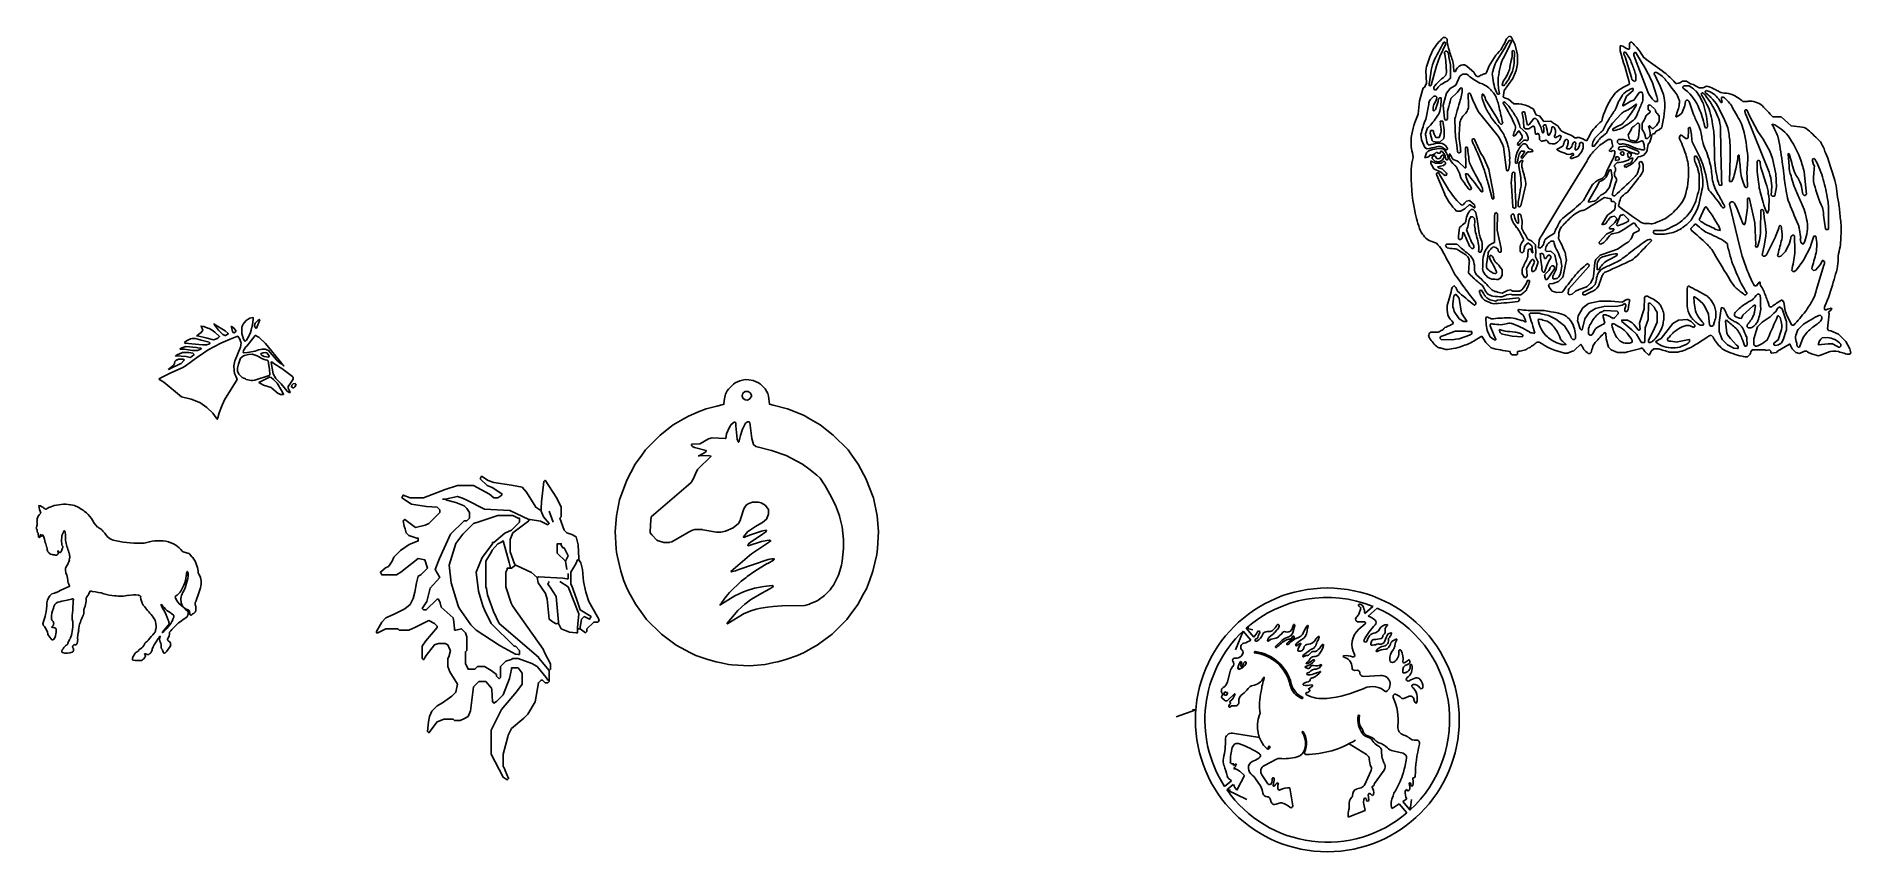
# Model space of a CAD drawing. Extents: x -1480 to 3301, y -477 to 1672.
import ezdxf

# ---------------------------------------------------------------- set-up
doc = ezdxf.new("R2010")
doc.units = 0
doc.header["$MEASUREMENT"] = 0
doc.layers.get('0').update_dxf_attribs({"linetype": 'CONTINUOUS'})
doc.layers.add('Layer 1', color=7, linetype='CONTINUOUS')
doc.layers.add('WHITE', color=7, linetype='CONTINUOUS')

msp = doc.modelspace()

# ---------------------------------------------------------------- linework, layer by layer
at = {"color": 7, "linetype": 'Continuous'}
for points in [[(-1011.6, 913.6), (-1012.6, 914.6)], [(-1011.6, 912.6), (-1010.8, 911.5), (-1000.6, 897.6), (-988.6, 885.6), (-982.6, 883.6), (-981.6, 883.6), (-974.6, 887.6), (-974.6, 888.6), (-982.4, 895.8), (-1011.6, 913.6)], [(-1011.6, 912.6), (-1011.6, 913.6)], [(-929.6, 867.6), (-926.8, 870.8), (-920.4, 881.5), (-919.4, 883.5), (-915.9, 891.7), (-914.3, 897.5), (-911, 912.6), (-909.1, 925.5), (-908.8, 930.3), (-909.6, 930.6), (-917.7, 928.8), (-922.4, 926.3), (-927.6, 922.6), (-932.8, 916.8), (-935.3, 913.4), (-937.2, 909.5), (-937.9, 906.7), (-938.6, 905.6), (-938.6, 888.6), (-934.4, 873.7), (-929.6, 867.6)], [(-900.6, 901.6), (-899.8, 902.7), (-894.9, 915.7), (-891.6, 924.6), (-892.6, 925.6), (-895.6, 923.6), (-903.6, 915.6), (-905.6, 909.6), (-905.6, 907.6), (-904.3, 905.8), (-900.6, 901.6)], [(-1157.6, 768.6), (-1144.7, 760.3), (-1097.8, 721.9), (-1072.5, 715.9), (-1052.5, 707.8), (-1049.7, 706.4), (-1036.8, 698.3), (-1031.3, 693.8), (-1015.6, 678.6), (-1010.8, 672.4), (-1003.6, 662.6), (-1001.9, 666.6), (-998.9, 679.7), (-992.8, 695.7), (-990.8, 699.7), (-983.3, 715.4), (-980.3, 720.4), (-951.1, 767.6), (-954.8, 776.5), (-958.1, 783.6), (-959, 791.5), (-959.6, 803.6), (-957.2, 816.5), (-956.4, 818.5), (-942, 852.6), (-941.1, 857.5), (-940.6, 864.6), (-941.2, 865.7), (-943.8, 873.4), (-949.6, 881.6), (-951.7, 880.8), (-969.7, 873.8), (-994.5, 863.4), (-1027.7, 845.8), (-1047.7, 831.8), (-1054.7, 826.8), (-1088.4, 802.3), (-1095.7, 797.8), (-1125.7, 784.8), (-1154.4, 771.3), (-1157.6, 768.6)], [(-1032.6, 858.6), (-1031.5, 859.2), (-1025.6, 860.6), (-1022.6, 863.6), (-1024.6, 865.6), (-1045.6, 871.2), (-1054.5, 873.9), (-1061.6, 875.6), (-1069.6, 875.6), (-1074.5, 874.2), (-1081.4, 871.3), (-1084.6, 869.6), (-1089.6, 864.6), (-1088.6, 863.6), (-1042.5, 859), (-1032.6, 858.6)], [(-1056.6, 882.6), (-1058.6, 882.6)], [(-1056.6, 882.6), (-1055.6, 882.6), (-1033.5, 876.9), (-1013.6, 871.6), (-1005.5, 874.4), (-1001.6, 876.6), (-997.6, 880.6), (-1010.3, 891.8), (-1016.8, 897.3), (-1024.7, 901.4), (-1028.5, 902.9), (-1038.6, 907.2), (-1046.3, 908.3), (-1043.4, 901.7), (-1042.8, 900.5), (-1041.6, 897.6), (-1042.8, 895.8), (-1047.6, 889.6), (-1048.4, 889.3), (-1056.6, 883.6), (-1056.6, 882.6)], [(-965.6, 905.6), (-966.6, 906.6), (-965.6, 907.6), (-964.6, 906.6)], [(-965.6, 905.6), (-964.9, 901.5), (-963.6, 893.6), (-960.6, 890.6), (-958.6, 890.6), (-954.6, 893.6), (-954.4, 896.7), (-960.6, 903.6), (-964.6, 906.6)], [(-965.6, 905.6), (-964.6, 906.6)], [(-834.6, 808.6), (-835.4, 808.8), (-847.6, 818.6), (-847.8, 819.4), (-869.6, 844.6), (-870.5, 844.8), (-877.6, 847.6), (-884.6, 847.6), (-894.5, 845.2), (-903.7, 841.8), (-923.6, 839), (-934.6, 837.6), (-935.6, 838.6), (-934.3, 843.5), (-928.6, 853.6), (-926.6, 855.6), (-925.6, 855.6), (-922.3, 859.4), (-919.3, 863.4), (-903.6, 883.6), (-901.6, 883.6), (-896.7, 880.3), (-894.4, 878.8), (-876.6, 862.6), (-833.6, 809.6)], [(-1128.6, 795.6), (-1101.5, 808.4), (-1098.6, 809.6), (-1091.4, 817.5), (-1090.6, 818.6), (-1092.6, 820.6), (-1105.6, 820.6), (-1108.5, 819.3), (-1109.7, 818.8), (-1112.6, 817.6), (-1115.6, 814.6), (-1116.4, 809.5), (-1118.6, 804.6), (-1120.4, 803.3), (-1129.6, 796.6)], [(-1114.6, 828.6), (-1111.6, 829.6)], [(-1111.6, 829.6), (-1085.5, 828), (-1074.6, 825.6), (-1073.5, 826.4), (-1070.6, 827.6), (-1064.6, 833.6), (-1067.6, 836.6), (-1078.6, 838.6), (-1095.6, 838.6), (-1096.6, 837.9), (-1109.6, 832.6), (-1111.6, 830.6), (-1111.6, 829.6)], [(-1101.6, 847.6), (-1089.6, 847.1), (-1068.6, 844.2), (-1067.6, 843.6), (-1056.6, 843.6), (-1055.5, 844.2), (-1046.6, 847.6), (-1045.6, 848.6), (-1046.6, 849.6), (-1054.6, 851.2), (-1058.5, 852), (-1086.6, 854.6), (-1096.5, 851.3), (-1101.6, 848.6), (-1101.6, 847.6)], [(-910.6, 764.6), (-904.6, 766), (-866.6, 777.6), (-864.6, 779.6), (-866.1, 793.6), (-868.3, 810.7), (-869.6, 816.6), (-871.6, 818.6), (-876.6, 819.2), (-879.5, 819.9), (-886.4, 822.8), (-898.5, 829.8), (-911.6, 834.6), (-921.5, 833.2), (-931.7, 830.8), (-934.5, 829.4), (-942.6, 823.6), (-947.9, 807.7), (-950.6, 797.6), (-950.6, 789.6), (-946.6, 781.6), (-937.6, 772.6), (-929.5, 768.8), (-927.5, 767.8), (-914.5, 765), (-910.6, 764.6)], [(-867.6, 826.6), (-867.1, 827.6), (-868.8, 832.5), (-869.4, 833.7), (-872.6, 837.6), (-876.6, 838.6), (-882.6, 837.9), (-885.5, 837.2), (-888.6, 835.6), (-887.6, 832.6), (-885.6, 830.6), (-879.5, 828), (-867.6, 826.6)], [(-812.6, 732.6), (-811.6, 733.6), (-812.8, 737.5), (-813.8, 739.5), (-816.6, 744.6), (-816.6, 748.6), (-812.4, 755.5), (-803.6, 768.6), (-803.6, 773.6), (-805.6, 775.6), (-833.7, 796.3), (-837.7, 799.3), (-856.7, 811.4), (-857.5, 811.8), (-860.6, 813.6), (-861.6, 812.6), (-859, 797.5), (-856.2, 782.7), (-849.6, 769.6), (-835.3, 755.8), (-819.6, 736.6), (-812.6, 732.6)], [(-1132.6, 793.6), (-1130.6, 794.6)], [(-1131.6, 795.6), (-1129.6, 796.6)], [(-1130.6, 794.6), (-1131.6, 795.6)], [(-1130.6, 794.6), (-1128.6, 795.6)], [(-1128.6, 795.6), (-1129.6, 796.6)], [(-828.6, 727.6), (-828.6, 728.6), (-834.4, 738.7), (-845.6, 757.6), (-855.6, 767.6), (-861.8, 772.3), (-862.5, 772.8), (-865.6, 773.6), (-869.5, 771.4), (-893.6, 759.6), (-881.5, 752.8), (-861.7, 746.3), (-859.4, 744.8), (-843.3, 730.8), (-840.4, 729.2), (-836.6, 728.2), (-829.6, 727.6), (-828.6, 727.6)], [(-834.6, 808.6), (-833.6, 809.6)], [(-833.6, 807.6), (-834.6, 808.6)], [(-832.6, 808.6), (-833.6, 809.6)], [(-833.6, 807.6), (-832.6, 808.6)], [(-832.6, 806.6), (-833.6, 807.6)], [(-831.6, 807.6), (-832.6, 808.6)], [(-832.6, 806.6), (-831.6, 807.6)], [(-830.6, 805.6), (-832.6, 806.6)], [(-830.6, 806.6), (-831.6, 807.6)], [(-830.6, 805.6), (-830.6, 806.6)], [(-827.6, 803.6), (-828.6, 803.6), (-830.6, 805.6)], [(399, 13), (440, 16.4), (462.9, 21.4), (474.1, 23.6), (494.9, 29.3), (525.9, 40.3), (542.9, 48.2), (566.1, 60.8), (577.8, 67.2), (581.2, 69.8), (617, 96), (656, 135), (664.8, 147.2), (684.8, 174.2), (699.8, 202.1), (707.2, 215.9), (715.7, 237.1), (724.3, 261.9), (734.4, 305.9), (736.5, 322), (739, 367), (735.6, 408), (725.7, 455.9), (725.2, 457.1), (707.8, 501.9), (707.2, 503.1), (685.8, 543.8), (666.2, 571.2), (659, 582), (620, 621), (585.8, 647.8), (554.9, 665.8), (543.1, 672.2), (514.9, 683.7), (498.9, 689.8), (461.9, 699.6), (452.2, 702.2), (449.6, 723.9), (447.2, 730.1), (440, 743), (428, 755), (422.8, 758.8), (408.9, 764.6), (397.1, 766.4), (388, 767), (373.9, 764.3), (361.2, 758.8), (356.8, 755.2), (343.8, 742.2), (340.2, 737.8), (336.2, 728.9), (334.7, 725.1), (332.6, 712.1), (331.8, 702.2), (330.1, 701.8), (312.9, 697.4), (285.1, 689.8), (266.1, 682.7), (238.1, 670.8), (222.9, 662.2), (198.2, 647.8), (193.8, 644.2), (164, 621), (125, 582), (115.2, 567.8), (98.2, 543.8), (75.2, 499.9), (74.8, 499.1), (57.4, 452.9), (56.6, 450.1), (48.4, 408), (45, 367), (47.6, 321), (48.4, 312), (50.4, 303.1), (59.7, 261.9), (68.3, 237.1), (76.8, 215.9), (84.8, 200.9), (99.2, 174.2), (121.8, 143.8), (128, 135), (167, 96), (206.2, 67.2), (219.1, 60.2), (241.9, 47.8), (258.1, 40.3), (289.1, 29.3), (311.1, 23.4), (328.9, 19.6), (344, 16.4), (353, 15.6), (399, 13)], [(-802.6, 744.6), (-799.3, 748.4), (-795.6, 754.6), (-798.6, 756.6), (-803.6, 755.6), (-806.6, 752.6), (-807.4, 750.5), (-807.8, 749.7), (-808.6, 748.6), (-802.6, 744.6)], [(394, 713), (400, 716), (400.2, 716.9), (404, 723), (404, 726), (401, 732), (396, 736), (388, 736), (386, 735), (382, 731), (381.2, 728.9), (380.8, 728.1), (380, 727), (380, 723), (381.3, 720.1), (382, 718), (387.9, 713.8), (394, 713)], [(324, 174), (360.9, 197.2), (383.1, 207.7), (392.9, 211.3), (412.1, 217.6), (437.1, 221.6), (459, 224), (462, 222), (460.2, 220.8), (452.8, 215.2), (440.9, 209.2), (431.9, 204.2), (404.8, 188.2), (401.8, 186.2), (386.8, 175.2), (377.8, 167.2), (368.8, 158.2), (359.8, 148.2), (340, 125), (340, 124), (341, 123), (342.1, 123.8), (384.9, 150.2), (401.1, 156.7), (402.9, 157.3), (417.1, 161.6), (428.9, 164.4), (446.9, 167.4), (461.9, 169.4), (484, 170.5), (545, 171.5), (556.9, 175.3), (558.1, 175.7), (577.8, 184.2), (580.2, 185.8), (597, 198), (612, 213), (614.8, 217.2), (620.8, 225.2), (632.7, 250.1), (634.2, 253.9), (641.6, 278.1), (643.4, 288.9), (647, 322), (647, 346), (645.5, 362), (643.4, 379.1), (642.6, 382.9), (636.7, 406.9), (636.3, 408.1), (625.8, 435.9), (611.2, 465.1), (597.8, 488.8), (595.2, 492.2), (585, 507), (577, 515), (555.8, 531.8), (538.8, 543.8), (524.1, 552.2), (495.9, 566.8), (459.9, 579.7), (456.9, 580.6), (416.2, 591.2), (410, 596), (405.4, 612.1), (403.4, 626.1), (400, 654), (397, 656), (394, 656), (389, 652), (380.8, 636.1), (375.4, 619.9), (372.3, 605.9), (372, 604), (370, 602), (367.4, 607.1), (366.6, 609.9), (363.5, 645), (363.4, 646.1), (363, 653), (361, 655), (359, 655), (351, 649), (346.2, 641.8), (338.4, 623.9), (337.6, 618.1), (336.8, 612.2), (336, 612), (301, 614), (290.9, 611.2), (280.8, 605.2), (276.1, 601.8), (268, 597.5), (247, 597), (246, 596), (246, 594), (249, 591), (254.1, 588.2), (285, 580), (283, 576), (267, 567), (267, 566)], [(323, 175), (324.2, 176.9), (334.2, 190.8), (337.8, 195.2), (346, 206), (377.2, 235.8), (389.2, 244.8), (393.2, 247.8), (413.1, 261.8), (445.9, 282.2), (447.1, 282.8), (462, 291), (465, 294), (464, 295), (458, 295), (453.1, 293.6), (448.1, 292.6), (371.1, 266.7), (361.9, 263.3), (351, 260), (350, 261), (398.8, 303.2), (404.2, 307.8), (449.2, 337.8), (454, 341), (455, 342), (452, 344), (444.9, 343.4), (430.9, 340.3), (396, 329), (395, 330), (396, 333), (401, 338), (433.2, 359.8), (441, 365), (443.2, 367.9), (444, 369), (443, 370), (433.9, 368.4), (431.1, 367.6), (407.1, 359.7), (399.1, 356.7), (384, 351), (383, 353), (395, 367), (399.2, 369.8), (414.9, 380.2), (425.1, 385.8), (433.8, 390.2), (444, 399), (447.6, 408.1), (448.4, 410.9), (449, 412), (449, 425), (446.8, 427.8), (440, 436), (430.1, 442.2), (423, 444), (407, 444), (397.1, 440.8), (391, 437), (386.8, 431.2), (383.8, 426.1), (380.6, 416.1), (380.4, 414.9), (375.8, 399.1), (375.2, 397.9), (370, 388), (356.1, 376.8), (336.1, 367.8), (324, 365), (312, 365), (276.1, 371.4), (275, 372), (255, 372), (249.1, 370.6), (238.2, 364.8), (233.9, 362.2), (194.1, 339.8), (189.1, 338.6), (188, 338), (173, 338), (168.1, 339.4), (158.2, 342.2), (155, 344), (141.8, 357.8), (137, 363), (138.5, 385), (140, 405), (231.8, 484.2), (245, 496), (251.7, 506.1), (256.8, 519.1), (262, 530), (298, 565), (290, 567), (267, 566)], [(267, 566), (264, 566)], [(-477.6, 348.8), (-498.9, 355.9), (-506.1, 363), (-508.5, 374.1), (-510.7, 380.5), (-513.2, 395.1), (-509.6, 398.6), (-481.1, 377.3), (-455.9, 383.7), (-445.6, 387.9), (-417.1, 416.4), (-417.1, 423.5), (-424.2, 430.6), (-452.5, 432.2), (-491.5, 438.5), (-516.7, 455.6), (-513.2, 462.7), (-495.4, 455.6), (-459.8, 455.6), (-403.2, 477.6), (-370.8, 487.6), (-328.1, 487.6), (-286, 465.4), (-274.7, 455.6), (-264.1, 455.6), (-253.4, 462.7), (-253.4, 466.2), (-279, 482.6), (-292.5, 487.6), (-310.3, 505.4), (-306.8, 512.5), (-289.3, 501.1), (-274.5, 496.2), (-228.2, 489.1), (-200, 484), (-188.6, 470.2), (-164.4, 430.6), (-153.7, 423.5)], [(-50.5, 295.4), (-52.7, 331.3), (-57.6, 352.4), (-68.7, 358.4), (-82.6, 363), (-89.7, 370.1), (-100.3, 402.2), (-96.8, 405.7), (-96.8, 430.6), (-108.3, 455), (-139.5, 501.8), (-143.1, 498.3), (-148.7, 444.6), (-150.2, 427.1)], [(-377.9, 110.4), (-380.2, 128.5), (-381.5, 138.8), (-413.5, 167.3), (-416, 178.3), (-420.6, 188.6), (-424.2, 188.6), (-452.7, 160.2), (-459.8, 160.2), (-463.3, 163.7), (-451.2, 182.2), (-442.7, 217.5), (-417.1, 245.6), (-429.5, 266.9), (-419.9, 291.5), (-417.8, 295.8), (-388.6, 359.5), (-353, 395.1), (-345.9, 395.1), (-338.8, 402.2), (-338.8, 416.4), (-345.9, 427.1), (-353, 434.2), (-374.6, 443.4), (-398.9, 449.2), (-402.8, 452)], [(-402.8, 452), (-410, 452)], [(-182.2, 398.6), (-232.1, 421.8), (-299.6, 425.2), (-345.5, 449.5), (-356.9, 454.5), (-370.8, 459.1), (-402.8, 452)], [(-210.7, 42.7), (-217.4, 43.8), (-256.6, 64.8), (-260.8, 66.9), (-321, 106.8), (-335.2, 121), (-365.8, 164.4), (-368.3, 170.5), (-387, 231.5), (-392.2, 277.6), (-375.1, 334.9), (-356.6, 359.5), (-328.1, 387.9), (-314.2, 392.2), (-264.1, 409.3), (-224.9, 409.3), (-210.7, 402.2)], [(-274.7, 338.1), (-245.5, 362.1), (-228.5, 370.1), (-207.1, 391.5), (-207.1, 398.6)], [(-217.8, 277.6), (-220.6, 281.5), (-232, 313.2), (-232, 345.2), (-224.9, 363), (-182.2, 395.1)], [(-207.1, 398.6), (-207.1, 402.2), (-210.7, 402.2)], [(-182.2, 395.1), (-182.2, 398.6)], [(-178.6, 398.6), (-182.2, 398.6)], [(-178.6, 398.6), (-151.6, 394.3), (-132.4, 384.4), (-128.8, 387.9), (-143.8, 405.4), (-150.2, 420)], [(-150.2, 423.5), (-153.7, 423.5)], [(-150.2, 423.5), (-150.2, 427.1)], [(-150.2, 420), (-150.2, 423.5)], [(-118.1, 391.5), (-128.8, 420)], [(-584.3, 103.2), (-570.1, 128.1), (-559.4, 138.8), (-537.7, 148.8), (-509.3, 163), (-495.4, 174.4), (-487.3, 189.8), (-482.6, 206.7), (-478.8, 231.7), (-474, 249.1), (-466.9, 252.7), (-449.1, 270.5), (-456.2, 291.9), (-474, 295.4), (-519.9, 259.1), (-531, 252.7), (-570.1, 252.7), (-573.7, 259.8), (-559.8, 271.2), (-552.3, 274.1), (-547.9, 280.6), (-542.5, 288.8), (-538.1, 299), (-520.3, 316.8), (-498.2, 332.7), (-488.6, 335.8), (-474, 341.7), (-474, 345.2)], [(-474, 345.2), (-474, 348.8), (-477.6, 348.8)], [(-128.8, 0), (-156.5, 32.6), (-157.3, 35.6), (-260.5, 124.6), (-275.5, 156.1), (-291.1, 199.6), (-294, 216.9), (-296.1, 220.7), (-296.1, 288.3), (-281.1, 312.9), (-279, 317.1), (-264.1, 334.6), (-256.6, 337.4), (-249.8, 341.7), (-234.3, 285), (-232, 274.1)], [(-278.3, 334.6), (-278.3, 338.1), (-274.7, 338.1)], [(-207.1, 46.3), (-207.1, 53.4), (-217.8, 64.1), (-221.3, 64.1), (-281.8, 124.6), (-298.9, 160.5), (-303.9, 170.5), (-315.1, 209.7), (-321, 259.8), (-305.3, 298.3), (-278.3, 334.6)], [(-107.5, 331), (-107.5, 334.6), (-103.9, 334.6)], [(-86.1, 288.3), (-107.5, 309.6), (-107.5, 331)], [(-100.3, 334.6), (-103.9, 334.6)], [(-96.8, 331), (-96.8, 334.6), (-100.3, 334.6)], [(-86.1, 288.3), (-79, 302.5), (-89.7, 323.9), (-93.2, 323.9), (-96.8, 331)], [(-82.6, 266.9), (-86.1, 288.3)], [(-47, 113.9), (-43.4, 135.3), (-36.3, 142.4), (-22.1, 135.3), (-18.5, 142.4), (-47, 160.2), (-56.9, 189), (-69.4, 223.9), (-71.9, 227.8), (-71.9, 259.8), (-58.7, 281.5), (-54.1, 291.9)], [(-50.5, 291.9), (-54.1, 291.9)], [(-50.5, 291.9), (-50.5, 295.4)], [(-47, 110.4), (-36.6, 102.5), (-32.7, 99.7), (-29.2, 103.2), (-29.2, 110.4), (-11.4, 128.1), (-0.7, 128.1), (2.9, 131.7), (0, 139.2), (-1.4, 142), (-24.2, 181.8), (-32, 206.8), (-38.3, 235.1), (-41.4, 266.8), (-45.5, 284), (-50.5, 291.9)], [(-128.8, 0), (-125.3, 3.6), (-125.3, 17.8), (-140.2, 45.9), (-144.5, 56.3), (-225.6, 170.5), (-229.2, 177.6), (-242.7, 220.7), (-242.7, 259.8), (-239.1, 266.9)], [(-239.1, 266.9), (-239.1, 270.5), (-235.6, 270.5)], [(-232, 270.5), (-235.6, 270.5)], [(-232, 270.5), (-232, 274.1)], [(-228.5, 270.5), (-232, 270.5)], [(-228.5, 270.5), (-217.8, 277.6)], [(-160.8, 245.6), (-175.8, 259), (-214.6, 276.9), (-217.8, 277.6)], [(-82.6, 242), (-92.9, 243.3), (-157.3, 247.4), (-160.8, 245.6)], [(-160.8, 245.6), (-158, 231), (-140.4, 205.7), (-138.8, 203.2), (-134, 188.5), (-128.8, 135.3), (-118.7, 127.3), (-110.3, 123.2), (-107.5, 124.6)], [(-82.6, 242), (-79, 242), (-79, 245.6)], [(-103.9, 128.1), (-110.4, 195.3), (-126.1, 220.1), (-132.4, 227.8), (-128.8, 234.9)], [(-54.1, 113.9), (-50.5, 149.5), (-79, 220.7), (-100.3, 234.9)], [(321, 172), (322, 173)], [(322, 173), (323, 175)], [(322, 173), (324, 174)], [(324, 174), (323, 175)], [(-580.8, 99.7), (-584.3, 99.7), (-584.3, 103.2)], [(-580.8, 99.7), (-559.4, 110.4), (-527.4, 110.4), (-523.8, 106.8), (-498.9, 106.8), (-488.6, 111.4), (-484.3, 113.2), (-445.6, 131.7), (-431.3, 124.6), (-424.2, 117.5), (-424.2, 113.9), (-453.5, 78.9), (-463.3, 64.1), (-463.3, 32.1), (-459.8, 28.5), (-455.5, 35.3), (-453.4, 39.5), (-431.3, 67.6), (-420.6, 71.2), (-402.8, 71.2), (-395.7, 67.6), (-391.1, 57.3), (-388.6, 53.4), (-393.2, 36), (-395.7, 32.1), (-395.7, 10.7), (-390.3, -2.8), (-370.8, -35.6), (-374.4, -56.9), (-385.1, -67.6), (-410.3, -84.7), (-424.2, -92.5), (-438.4, -106.7), (-444.2, -121.2), (-446.9, -134.9), (-449.1, -160.1), (-445.6, -163.7), (-424.2, -135.2), (-421, -134.5), (-406.4, -128.1), (-381.5, -128.1), (-377.9, -131.6), (-363.7, -131.6), (-353.4, -127), (-342.3, -121), (-335.9, -106.4), (-328.1, -42.7), (-313.9, -28.4), (-296.1, -28.4), (-281.1, -45.9), (-279.9, -50), (-278.3, -81.8), (-274.7, -85.4), (-267.6, -81.8), (-249.8, -64), (-233.4, -21), (-228.5, 3.6)], [(-374.4, 106.8), (-377.9, 106.8), (-377.9, 110.4)], [(-132.4, -24.9), (-136.8, -18.5), (-160.8, 10.7), (-174.7, 18.5), (-210.7, 32.1), (-224.9, 32.1), (-228.8, 29.6), (-242.7, 24.9), (-256.9, 10.7), (-256.9, -17.8), (-260.5, -21.3), (-267.6, -14.2), (-267.6, -10.6), (-281.5, 0.7), (-299.6, 10.7), (-317.4, 10.7), (-324.6, 3.6), (-342.3, 3.6), (-347, 13.9), (-349.5, 17.8), (-349.5, 49.9), (-345.9, 53.4), (-345.9, 89), (-349.5, 99.7), (-360.1, 110.4), (-371.2, 107.5), (-374.4, 106.8)], [(-103.9, 124.6), (-107.5, 124.6)], [(-103.9, 124.6), (-103.9, 128.1)], [(-57.6, 99.7), (-75.2, 101.1), (-96.8, 110.4), (-103.9, 124.6)], [(-57.6, 99.7), (-54.1, 99.7), (-54.1, 103.2)], [(-54.1, 110.4), (-54.1, 113.9)], [(-54.1, 106.8), (-54.1, 110.4)], [(-50.5, 110.4), (-54.1, 110.4)], [(-54.1, 103.2), (-54.1, 106.8)], [(-47, 110.4), (-50.5, 110.4)], [(-47, 110.4), (-47, 113.9)], [(-224.9, 7.1), (-210.7, 7.1), (-200, -7.1), (-200, -35.6), (-215.1, -56.2), (-254.1, -102.8), (-281.8, -156.6), (-281.8, -220.6), (-249.8, -281.1), (-239.1, -288.2), (-235.6, -284.7), (-245.2, -263), (-247.3, -256.6), (-249.8, -252.6), (-249.8, -220.6), (-238.1, -174.7), (-236.6, -170.4), (-228.5, -153), (-195.8, -125.4), (-184.9, -114.6), (-165.6, -82.5), (-157.3, -32), (-150.2, -24.9), (-146.6, -24.9), (-139.5, -32), (-132.4, -32), (-128.8, -28.4)], [(-228.5, 3.6), (-228.5, 7.1), (-224.9, 7.1)], [(-210.7, 42.7), (-207.1, 42.7), (-207.1, 46.3)], [(-128.8, -21.3), (-128.8, 0)], [(-128.8, -24.9), (-132.4, -24.9)], [(-128.8, -24.9), (-128.8, -21.3)], [(-128.8, -28.4), (-128.8, -24.9)]]:
    msp.add_lwpolyline(points, dxfattribs=at)
at = {"color": 250, "linetype": 'Continuous'}
msp.add_lwpolyline([(-79, 245.6), (-79, 256.3)], dxfattribs=at)
at = {"layer": 'Layer 1'}
for p, q in [((-1478.6, 383.9), (-1478.9, 382)), ((-1478.5, 387.1), (-1478.6, 383.9)), ((-1458, 426.6), (-1458.6, 426.9)), ((-1457.4, 426.3), (-1458, 426.6)), ((-1456.8, 426.1), (-1457.4, 426.3)), ((-1456.1, 425.9), (-1456.8, 426.1)), ((-1455.5, 425.8), (-1456.1, 425.9)), ((-1454.9, 425.7), (-1455.5, 425.8)), ((-1454.2, 425.8), (-1454.9, 425.7)), ((-1453.6, 426), (-1454.2, 425.8)), ((-1453.2, 426.5), (-1453.6, 426)), ((-1452.7, 427), (-1453.2, 426.5)), ((-1452.2, 427.4), (-1452.7, 427)), ((-1451.7, 427.7), (-1452.2, 427.4)), ((-1480.3, 377.1), (-1480.5, 376.5)), ((-1480.5, 376.5), (-1480.5, 375.8)), ((-1480.5, 375.8), (-1480.4, 375.2)), ((-1480.4, 375.2), (-1480.2, 374.5)), ((-1480.1, 377.7), (-1480.3, 377.1)), ((-1480.2, 374.5), (-1480, 373.9)), ((-1479.7, 378.2), (-1480.1, 377.7)), ((-1480, 373.9), (-1479.7, 373.3)), ((-1479.5, 378.9), (-1479.7, 378.2)), ((-1479.7, 373.3), (-1479.2, 372.9)), ((-1479.3, 379.8), (-1479.5, 378.9)), ((-1479.1, 380.7), (-1479.3, 379.8)), ((-1479.2, 372.9), (-1478.8, 372.4)), ((-1478.9, 382), (-1479.1, 380.7)), ((-1478.8, 372.4), (-1478.4, 371.8)), ((-1478.4, 371.8), (-1478.1, 371.2)), ((-1478.1, 371.2), (-1478, 370.6)), ((-1478, 369.9), (-1478.1, 369.2)), ((-1478.1, 369.2), (-1478.1, 368.6)), ((-1478.1, 368.6), (-1478, 367.9)), ((-1478, 370.6), (-1478, 369.9)), ((-1478, 367.9), (-1478, 367.3)), ((-1478, 367.3), (-1477.9, 366.6)), ((-1477.9, 366.6), (-1477.8, 366)), ((-1477.8, 366), (-1477.6, 365.3)), ((-1477.6, 365.3), (-1477.4, 364.7)), ((-1477.4, 364.7), (-1477.1, 364.1)), ((-1477.1, 364.1), (-1476.8, 363.6)), ((-1476.8, 363.6), (-1476.3, 363.2)), ((-1476.3, 363.2), (-1475.7, 362.8)), ((-1475.7, 362.8), (-1475.1, 362.7)), ((-1475.1, 362.7), (-1474.5, 352.2)), ((-1474.5, 352.2), (-1474.1, 351.8)), ((-1474.1, 351.8), (-1473.5, 351.4)), ((-1473.5, 351.4), (-1472.9, 351.3)), ((-1472.9, 351.3), (-1472.2, 351.3)), ((-1472.2, 351.3), (-1471.6, 351.5)), ((-1471.6, 351.5), (-1471.1, 351.8)), ((-1471.1, 351.8), (-1470.5, 352.2)), ((-1470.5, 352.2), (-1470.3, 352.4)), ((-1470.3, 352.4), (-1470.2, 353.1)), ((-1470.2, 353.1), (-1470, 353.7)), ((-1470, 355.8), (-1469.9, 356.4)), ((-1469.9, 355.1), (-1470, 355.8)), ((-1470, 353.7), (-1469.9, 354.4)), ((-1469.9, 356.4), (-1469.8, 357.1)), ((-1469.9, 354.4), (-1469.9, 355.1)), ((-1469.8, 357.1), (-1469.7, 357.7)), ((-1469.7, 357.7), (-1469.6, 358.4)), ((-1469.6, 358.4), (-1469.4, 359)), ((-1469.4, 359), (-1468.9, 359.3)), ((-1468.9, 359.3), (-1468.6, 358.7)), ((-1468.6, 358.7), (-1468.4, 358.1)), ((-1468.4, 358.1), (-1468.3, 357.5)), ((-1468.3, 357.5), (-1468.1, 356.8)), ((-1468.1, 356.8), (-1468, 356.2)), ((-1468, 356.2), (-1467.8, 355.5)), ((-1467.8, 355.5), (-1467.5, 354.9)), ((-1467.5, 354.9), (-1467.1, 354.4)), ((-1467.1, 354.4), (-1466.5, 354.1)), ((-1466.5, 354.1), (-1465.9, 354.1)), ((-1465.9, 354.1), (-1465.4, 354.5)), ((-1465.4, 354.5), (-1464.9, 355)), ((-1464.9, 355), (-1464.6, 355.6)), ((-1464.6, 355.6), (-1464.5, 356.3)), ((-1464.5, 356.3), (-1464.4, 356.9)), ((-1464.4, 356.9), (-1464.3, 357.6)), ((-1464.3, 357.6), (-1463.9, 358.1)), ((-1463.9, 358.1), (-1463.4, 357.7)), ((-1463.4, 357.7), (-1463.1, 357.1)), ((-1463.1, 357.1), (-1462.9, 356.5)), ((-1462.9, 356.5), (-1462.7, 355.8)), ((-1412.7, 355.9), (-1412.5, 356.5)), ((-1412.5, 356.5), (-1412.1, 357.8)), ((-1412.1, 357.8), (-1411.9, 358.4)), ((-1411.9, 358.4), (-1411.7, 359)), ((-1411.7, 359), (-1411.5, 359.6)), ((-1411.5, 359.6), (-1411.2, 360.2)), ((-1411.2, 360.2), (-1410.9, 360.8)), ((-1410.9, 360.8), (-1410.6, 361.4)), ((-1410.6, 361.4), (-1410.3, 362)), ((-1410.3, 362), (-1409.9, 362.5)), ((-1409.9, 362.5), (-1409.5, 363)), ((-1409.5, 363), (-1409.3, 363.9)), ((-1409.3, 363.9), (-1409.1, 364.6)), ((-1409.1, 364.6), (-1408.9, 365.2)), ((-1408.9, 365.2), (-1408.7, 365.8)), ((-1408.7, 365.8), (-1408.5, 366.4)), ((-1408.5, 366.4), (-1408.2, 367)), ((-1408.2, 367), (-1407.9, 367.5)), ((-1407.9, 367.5), (-1407.5, 368.1)), ((-1407.5, 368.1), (-1407, 368.4)), ((-1407, 368.4), (-1406.4, 368.3)), ((-1406.4, 368.3), (-1405.9, 367.8)), ((-1405.9, 367.8), (-1405.5, 367.3)), ((-1405.5, 367.3), (-1405.1, 366.8)), ((-1405.1, 366.8), (-1404.9, 366.2)), ((-1404.9, 366.2), (-1404.6, 365.6)), ((-1404.6, 365.6), (-1404.5, 365.3)), ((-1404.5, 365.3), (-1404.1, 363.7)), ((-1452.4, 323.7), (-1452.1, 323.1)), ((-1452.1, 323.1), (-1452, 322.5)), ((-1452, 322.5), (-1451.8, 321.8)), ((-1451.8, 321.8), (-1451.7, 321.2)), ((-1451.7, 321.2), (-1451.6, 320.5)), ((-1451.6, 320.5), (-1451.5, 319.8)), ((-1451.5, 319.8), (-1451.4, 318.2)), ((-1451.4, 318.2), (-1451.2, 316.2)), ((-1451.2, 316.2), (-1450.8, 315.3)), ((-1450.8, 315.3), (-1450.4, 314.4)), ((-1450.4, 314.4), (-1449.9, 313.6)), ((-1449.9, 313.6), (-1449.4, 312.8)), ((-1449.4, 312.8), (-1448.8, 312)), ((-1448.8, 312), (-1448.1, 311.3)), ((-1448.1, 311.3), (-1447.2, 310.4)), ((-1447.2, 310.4), (-1446, 309.3)), ((-1446, 309.3), (-1444.5, 308.1)), ((-1444.5, 308.1), (-1442.6, 306.8)), ((-1442.6, 306.8), (-1439.7, 306.2)), ((-1439.7, 306.2), (-1438.4, 305.9)), ((-1438.4, 305.9), (-1437.8, 305.8)), ((-1437.8, 305.8), (-1437.2, 305.6)), ((-1437.2, 305.6), (-1436.5, 305.4)), ((-1436.5, 305.4), (-1435.9, 305.2)), ((-1435.9, 305.2), (-1435.6, 305.1)), ((-1435.6, 305.1), (-1434, 305)), ((-1434, 305), (-1433, 304.9)), ((-1433, 304.9), (-1432.4, 304.8)), ((-1432.4, 304.8), (-1431.7, 304.8)), ((-1431.7, 304.8), (-1431.1, 304.7)), ((-1431.1, 304.7), (-1430.5, 304.5)), ((-1430.5, 304.5), (-1429.9, 304.3)), ((-1429.9, 304.3), (-1429.6, 304.1)), ((-1429.6, 304.1), (-1428.9, 304.1)), ((-1428.9, 304.1), (-1428.3, 304.2)), ((-1428.3, 304.2), (-1427.6, 304.3)), ((-1427.6, 304.3), (-1427, 304.5)), ((-1427, 304.5), (-1426.4, 304.7)), ((-1426.4, 304.7), (-1425.7, 304.9)), ((-1425.7, 304.9), (-1425.2, 305.3)), ((-1425.2, 305.3), (-1424.6, 305.7)), ((-1424.6, 305.7), (-1424.1, 306.1)), ((-1424.1, 306.1), (-1423.7, 306.5)), ((-1423.7, 306.5), (-1423.3, 307.1)), ((-1423.6, 315.7), (-1423.3, 316.1)), ((-1423.6, 315), (-1423.6, 315.7)), ((-1423.5, 314.3), (-1423.6, 315)), ((-1423.4, 313.7), (-1423.5, 314.3)), ((-1423.3, 313), (-1423.4, 313.7)), ((-1423.3, 316.1), (-1422.9, 315.6)), ((-1423.1, 312), (-1423.3, 313)), ((-1423.3, 307.4), (-1422.9, 308)), ((-1423.3, 307.1), (-1423.3, 307.4)), ((-1422.9, 311.8), (-1423.1, 312)), ((-1422.9, 315.6), (-1422.5, 315.1)), ((-1422.6, 311.2), (-1422.9, 311.8)), ((-1422.9, 308), (-1422.7, 308.6)), ((-1422.7, 308.6), (-1422.5, 309.2)), ((-1422.4, 310.5), (-1422.6, 311.2)), ((-1422.5, 315.1), (-1422.2, 314.5)), ((-1422.5, 309.2), (-1422.4, 309.9)), ((-1422.4, 309.9), (-1422.4, 310.5)), ((-1422.2, 314.5), (-1421.9, 313.9)), ((-1421.9, 313.9), (-1421.5, 313.4)), ((-1421.5, 313.4), (-1421.1, 312.9)), ((-1421.1, 312.9), (-1420.6, 312.4)), ((-1420.6, 312.4), (-1420.1, 312)), ((-1420.1, 312), (-1419.6, 311.6)), ((-1419.6, 311.6), (-1419, 311.3)), ((-1419, 311.3), (-1418.3, 311.2)), ((-1418.3, 311.2), (-1417.7, 311.2)), ((-1417.7, 311.2), (-1417.1, 311.5)), ((-1417.1, 311.5), (-1416.6, 311.9)), ((-1416.6, 311.9), (-1416.1, 312.4)), ((-1416.1, 312.4), (-1415.7, 312.9)), ((-1415.7, 312.9), (-1415.4, 313.5)), ((-1415.4, 313.5), (-1415.3, 313.8)), ((-1413.6, 333.4), (-1413.5, 334.1)), ((-1413.6, 332.8), (-1413.6, 333.4)), ((-1413.5, 332.1), (-1413.6, 332.8)), ((-1413.5, 334.1), (-1413.4, 334.7)), ((-1413.4, 331.5), (-1413.5, 332.1)), ((-1413.2, 330.9), (-1413.4, 331.5)), ((-1412.9, 330.3), (-1413.2, 330.9)), ((-1412.3, 329.5), (-1412.9, 330.3)), ((-1411.8, 329.1), (-1412.3, 329.5)), ((-1411.3, 328.7), (-1411.8, 329.1)), ((-1411, 328.2), (-1411.3, 328.7)), ((-1411.1, 322.8), (-1411, 323.7)), ((-1410.8, 327.6), (-1411, 328.2)), ((-1411, 323.7), (-1410.9, 324.3)), ((-1410.9, 324.3), (-1410.8, 325)), ((-1410.7, 326.9), (-1410.8, 327.6)), ((-1410.8, 325.6), (-1410.7, 326.3)), ((-1410.8, 325), (-1410.8, 325.6)), ((-1410.7, 326.3), (-1410.7, 326.9)), ((-1394.5, 311.8), (-1393.8, 309.9)), ((-1393.8, 309.9), (-1393.6, 308.9)), ((-1393.6, 308.9), (-1393.4, 308.3)), ((-1393.3, 290.3), (-1393.5, 289.6)), ((-1393.4, 308.3), (-1393.2, 307.6)), ((-1392.7, 295.7), (-1393.4, 291.5)), ((-1393.4, 291.5), (-1393.2, 290.9)), ((-1393.2, 290.9), (-1393.3, 290.3)), ((-1393.2, 307.6), (-1393.1, 307)), ((-1393.1, 307), (-1393, 306.3)), ((-1393, 306.3), (-1392.9, 305.7)), ((-1392.9, 305), (-1393, 304.7)), ((-1393, 304.7), (-1392.8, 304.1)), ((-1392.9, 305.7), (-1392.9, 305)), ((-1392.8, 304.1), (-1392.7, 303.4)), ((-1392.7, 303.4), (-1392.6, 302.8)), ((-1392.5, 297.9), (-1392.7, 295.7)), ((-1392.6, 302.8), (-1392.5, 302.2)), ((-1392.5, 302.2), (-1392.4, 301.5)), ((-1392.4, 299.2), (-1392.5, 297.9)), ((-1392.4, 301.5), (-1392.4, 300.9)), ((-1392.4, 300.9), (-1392.4, 300.2)), ((-1392.4, 300.2), (-1392.4, 299.2)), ((-1072.9, 303.3), (-1073.7, 304.7)), ((-1066.6, 296.2), (-1069.9, 299.4)), ((-1403.6, 269), (-1403.7, 268.3)), ((-1403.7, 268.3), (-1403.7, 267.7)), ((-1403.7, 267.7), (-1403.7, 267)), ((-1403.7, 267), (-1403.7, 266)), ((-1403.7, 266), (-1403.6, 264.7)), ((-1403.5, 269.6), (-1403.6, 269)), ((-1403.6, 264.7), (-1403.4, 262.8)), ((-1403.4, 270.3), (-1403.5, 269.6)), ((-1403.2, 270.9), (-1403.4, 270.3)), ((-1403.4, 262.8), (-1402.9, 259.6)), ((-1403, 271.5), (-1403.2, 270.9)), ((-1399.5, 277.7), (-1403, 271.5)), ((-1402.9, 259.6), (-1402.3, 257)), ((-1086.4, 243.6), (-1085.2, 249.3)), ((-1085.2, 249.3), (-1084.8, 251.8)), ((-1084.8, 251.8), (-1084.6, 253.4)), ((-1084.6, 253.4), (-1084.5, 254.4)), ((-1084.5, 256.3), (-1084.4, 256.9)), ((-1084.5, 255.7), (-1084.5, 256.3)), ((-1084.5, 255), (-1084.5, 255.7)), ((-1084.5, 254.4), (-1084.5, 255)), ((-1084.4, 256.9), (-1084.3, 257.6)), ((-1084.3, 257.6), (-1084.2, 258.2)), ((-1084.2, 258.2), (-1084.1, 258.9)), ((-1084.1, 258.9), (-1083.9, 259.5)), ((-1083.9, 259.5), (-1083.7, 260.1)), ((-1083.7, 260.1), (-1083.5, 260.7)), ((-1083.5, 260.7), (-1083, 261.2)), ((-1083, 261.2), (-1082.4, 261.2)), ((-1082.4, 261.2), (-1082, 260.8)), ((-1082, 260.8), (-1081.6, 260.2)), ((-1081.6, 260.2), (-1081.3, 259.6)), ((-1081.3, 259.6), (-1081.1, 259)), ((-1081.1, 259), (-1080.8, 258.4)), ((-1080.8, 258.4), (-1080.6, 257.8)), ((-1080.6, 257.8), (-1080.4, 257.2)), ((-1080.4, 257.2), (-1080.1, 256.3)), ((-1432.4, 204.3), (-1439.8, 202.1)), ((-1428.7, 205.5), (-1432.4, 204.3)), ((-1427.8, 205.8), (-1428.7, 205.5)), ((-1427.2, 206.1), (-1427.8, 205.8)), ((-1426.6, 206.3), (-1427.2, 206.1)), ((-1426, 206.6), (-1426.6, 206.3)), ((-1425.5, 206.9), (-1426, 206.6)), ((-1393.8, 221.5), (-1394.1, 221.3)), ((-1393.3, 221.9), (-1393.8, 221.5)), ((-1393.6, 224.9), (-1393.2, 224.4)), ((-1393, 222.5), (-1393.3, 221.9)), ((-1393.2, 224.4), (-1393, 223.8)), ((-1393, 223.8), (-1392.9, 223.1)), ((-1392.9, 223.1), (-1393, 222.5)), ((-1344.5, 198.1), (-1344, 198.9)), ((-1344, 198.9), (-1343.2, 200.3)), ((-1343.2, 200.3), (-1342.1, 202.6)), ((-1342.1, 202.6), (-1339.6, 208.2)), ((-1339.6, 208.2), (-1339.3, 208.8)), ((-1339.3, 208.8), (-1339, 209.3)), ((-1339, 209.3), (-1338.3, 209.4)), ((-1338.3, 209.4), (-1337.7, 209.5)), ((-1337.7, 209.5), (-1337, 209.4)), ((-1337, 209.4), (-1336.4, 209.3)), ((-1336.4, 209.3), (-1335.7, 209.2)), ((-1335.7, 209.2), (-1335.1, 209.1)), ((-1335.1, 209.1), (-1334.4, 208.9)), ((-1334.4, 208.9), (-1333.5, 208.7)), ((-1333.5, 208.7), (-1332.5, 208.4)), ((-1211.8, 198.7), (-1211.2, 198.7)), ((-1211.2, 198.7), (-1210.5, 198.6)), ((-1210.5, 198.6), (-1209.9, 198.4)), ((-1209.9, 198.4), (-1209.3, 198.3)), ((-1209.3, 198.3), (-1208.6, 198.1)), ((-1208.6, 198.1), (-1208, 197.9)), ((-1208, 197.9), (-1207.4, 197.6)), ((-1207.4, 197.6), (-1206.9, 197.3)), ((-1206.9, 197.3), (-1206.4, 196.9)), ((-1206.4, 196.9), (-1205.9, 196.4)), ((-1205.9, 196.4), (-1205.6, 195.9)), ((-1205.6, 195.9), (-1205.4, 195.2)), ((-1205.4, 194.6), (-1205.5, 193.9)), ((-1205.5, 193.9), (-1205.5, 193.6)), ((-1205.4, 195.2), (-1205.4, 194.6)), ((-1114.1, 194.4), (-1114, 195)), ((-1114.1, 193.7), (-1114.1, 194.4)), ((-1114, 193.1), (-1114.1, 193.7)), ((-1114, 195), (-1113.6, 195.9)), ((-1113.8, 192.4), (-1114, 193.1)), ((-1113.6, 191.8), (-1113.8, 192.4)), ((-1113.6, 195.9), (-1113.2, 196.4)), ((-1113.2, 196.4), (-1112.8, 196.9)), ((-1387.4, 188.7), (-1386.8, 188.9)), ((-1386.8, 188.9), (-1386.2, 189)), ((-1386.2, 189), (-1385.5, 189.2)), ((-1385.5, 189.2), (-1384.9, 189.3)), ((-1384.9, 189.3), (-1384.3, 189.3)), ((-1384.3, 189.3), (-1383.6, 189.2)), ((-1383.6, 189.2), (-1383, 188.9)), ((-1383, 188.9), (-1382.6, 188.5)), ((-1382.8, 185.9), (-1383, 185.3)), ((-1382.6, 186.6), (-1382.8, 185.9)), ((-1382.6, 188.5), (-1382.4, 187.8)), ((-1382.5, 187.2), (-1382.6, 186.6)), ((-1382.4, 187.8), (-1382.5, 187.2)), ((-1357.5, 143.4), (-1357.2, 144)), ((-1357.2, 144), (-1357, 144.6)), ((-1357, 144.6), (-1356.8, 145.2)), ((-1356.8, 145.2), (-1356.6, 145.8)), ((-1356.6, 145.8), (-1356.3, 147.1)), ((-1356.3, 147.1), (-1355.1, 151.8)), ((-1355.1, 158.2), (-1355, 159.5)), ((-1355, 156.3), (-1355.1, 158.2)), ((-1355.1, 151.8), (-1354.8, 153.4)), ((-1355, 160.5), (-1354.9, 161.1)), ((-1355, 159.5), (-1355, 160.5)), ((-1354.8, 153.4), (-1355, 156.3)), ((-1354.9, 161.1), (-1354.8, 161.8)), ((-1354.8, 161.8), (-1354.7, 162.4)), ((-1354.7, 162.4), (-1354.5, 163)), ((-1354.5, 163), (-1354.4, 163.7)), ((-1354.4, 163.7), (-1354.2, 164.3)), ((-1354.2, 164.3), (-1353.9, 164.9)), ((-1353.9, 164.9), (-1353.6, 165.5)), ((-1151.3, 174.8), (-1151.7, 174.5)), ((-1151.7, 174.5), (-1151.7, 173.8)), ((-1151.7, 173.8), (-1151.5, 173.2)), ((-1151.5, 173.2), (-1151.3, 172.5)), ((-1150.7, 174.6), (-1151.3, 174.8)), ((-1151.3, 172.5), (-1151.2, 171.9)), ((-1151.2, 171.9), (-1151.1, 171.3)), ((-1151.1, 171.3), (-1150.9, 170.6)), ((-1150.9, 170.6), (-1150.7, 170)), ((-1150.2, 174.2), (-1150.7, 174.6)), ((-1150.7, 170), (-1150.4, 169.4)), ((-1150.4, 169.4), (-1150.2, 168.8)), ((-1150.2, 168.8), (-1149.9, 168.2)), ((-1149.9, 168.2), (-1149.5, 167.4)), ((-1149.5, 167.4), (-1148.9, 166.3)), ((-1148.9, 166.3), (-1147.7, 164.3)), ((-1147.7, 164.3), (-1145.1, 160.6)), ((-1145.1, 160.6), (-1144.4, 159.6)), ((-1119, 146.3), (-1119.3, 146.5)), ((-1118.6, 145.8), (-1119, 146.3)), ((-1118.2, 145.2), (-1118.6, 145.8)), ((-1117.9, 144.6), (-1118.2, 145.2)), ((-1117.7, 144), (-1117.9, 144.6)), ((-1117.7, 143.3), (-1117.7, 144)), ((-1082.5, 143), (-1081.9, 144.2)), ((-1081.9, 144.2), (-1081.4, 145.3)), ((-1081.4, 145.3), (-1080.8, 146.9)), ((-1080.7, 155.4), (-1081.1, 156.3)), ((-1080.8, 146.9), (-1080.4, 148.4)), ((-1080.4, 154.5), (-1080.7, 155.4)), ((-1080.6, 159.9), (-1080, 159.8)), ((-1080.4, 148.4), (-1080.1, 150)), ((-1080, 159.8), (-1079.4, 159.6)), ((-1079.4, 159.6), (-1078.8, 159.3)), ((-1078.8, 159.3), (-1078.2, 159)), ((-1078.2, 159), (-1077.7, 158.6)), ((-1077.7, 158.6), (-1077.2, 158.2)), ((-1077.2, 158.2), (-1076.8, 157.7)), ((-1076.8, 157.7), (-1076.5, 157.1)), ((-1076.5, 157.1), (-1076.4, 156.5)), ((-1076.4, 156.5), (-1076.3, 155.9)), ((-1076.3, 155.9), (-1076.3, 155.5)), ((-1076.3, 155.5), (-1076.3, 153.6)), ((-1076.3, 153.6), (-1076.3, 152.6)), ((-1076.3, 152.6), (-1076.2, 151.9)), ((-1076.2, 151.9), (-1076.2, 151.3)), ((-1076.2, 151.3), (-1076.1, 150.6)), ((-1076.1, 150.6), (-1076, 150)), ((-1076, 150), (-1075.9, 149.3)), ((-1075.9, 149.3), (-1075.7, 148.7)), ((-1075.7, 148.7), (-1075.5, 148.1)), ((-1075.5, 148.1), (-1075.3, 147.5)), ((-1075.3, 147.5), (-1074.9, 146.9)), ((-1074.9, 146.9), (-1074.4, 146.5)), ((-1074.4, 146.5), (-1073.8, 146.2)), ((-1073.8, 146.2), (-1073.2, 146.1)), ((-1073.2, 146.1), (-1072.5, 146.2)), ((-1072.5, 146.2), (-1071.9, 146.4)), ((-1071.9, 146.4), (-1071.3, 146.7)), ((-1071.3, 146.7), (-1070.8, 147.1)), ((-1070.8, 147.1), (-1070.5, 147.3)), ((-1070.5, 147.3), (-1070.1, 147.8)), ((-1070.1, 147.8), (-1069.8, 148.3)), ((-1069.8, 148.3), (-1069.3, 148.8)), ((-1069.3, 148.8), (-1068.9, 149.3)), ((-1068.9, 149.3), (-1068.4, 149.7)), ((-1068.4, 149.7), (-1067.9, 150.1)), ((-1067.9, 150.1), (-1067.3, 150.4)), ((-1067.3, 150.4), (-1066.7, 150.6)), ((-1066.7, 150.6), (-1065.7, 150.7)), ((-1065.7, 150.7), (-1065.1, 151)), ((-1065.1, 151), (-1064.5, 151.3)), ((-1064.5, 151.3), (-1064, 151.6)), ((-1064, 151.6), (-1063.5, 152.1)), ((-1063.5, 152.1), (-1063.1, 152.5)), ((-1063.1, 152.5), (-1062.7, 153)), ((-1062.7, 153), (-1062.3, 153.5)), ((-1062.3, 153.5), (-1061.9, 154.1)), ((-1061.5, 173.2), (-1061.9, 176.7)), ((-1061.9, 154.1), (-1061.6, 154.6)), ((-1061.6, 154.6), (-1061.3, 155.2)), ((-1061, 171.3), (-1061.5, 173.2)), ((-1061.3, 155.2), (-1061, 155.8)), ((-1061, 180.9), (-1060.4, 182.4)), ((-1060.4, 169.7), (-1061, 171.3)), ((-1061, 155.8), (-1060.6, 156.7)), ((-1060.6, 156.7), (-1060.2, 157.5)), ((-1060.2, 169.1), (-1060.4, 169.7)), ((-1060.1, 168.5), (-1060.2, 169.1)), ((-1060.2, 157.5), (-1059.8, 161.1)), ((-1060, 167.9), (-1060.1, 168.5)), ((-1059.9, 167.2), (-1060, 167.9)), ((-1059.8, 166.6), (-1059.9, 167.2)), ((-1059.7, 165.6), (-1059.8, 166.6)), ((-1059.8, 161.1), (-1059.7, 163.3)), ((-1059.7, 164.6), (-1059.7, 165.6)), ((-1059.7, 163.3), (-1059.7, 164.6)), ((-1462.8, 124.8), (-1462.9, 123.8)), ((-1462.9, 123.8), (-1462.7, 121.6)), ((-1462.7, 125.4), (-1462.8, 124.8)), ((-1462.5, 126), (-1462.7, 125.4)), ((-1462.7, 121.6), (-1462.5, 121)), ((-1462.3, 126.6), (-1462.5, 126)), ((-1462.5, 121), (-1462.3, 120.4)), ((-1462.1, 127.2), (-1462.3, 126.6)), ((-1462.3, 120.4), (-1462, 119.8)), ((-1451.4, 103.5), (-1451.1, 102.9)), ((-1451.1, 102.9), (-1451, 102.2)), ((-1451, 102.2), (-1450.8, 101.6)), ((-1450.8, 101.6), (-1450.7, 100.9)), ((-1450.7, 100.9), (-1450.6, 100.3)), ((-1450.6, 100.3), (-1450.6, 99.6)), ((-1450.6, 99.6), (-1450.4, 98.3)), ((-1450.4, 98.3), (-1450.2, 95)), ((-1440.4, 137), (-1440.4, 137.7)), ((-1440.3, 136.4), (-1440.4, 137)), ((-1440.2, 135.7), (-1440.3, 136.4)), ((-1440, 135.1), (-1440.2, 135.7)), ((-1439.8, 134.5), (-1440, 135.1)), ((-1439.5, 133.9), (-1439.8, 134.5)), ((-1439.2, 133.3), (-1439.5, 133.9)), ((-1439.4, 115.1), (-1439.1, 115.7)), ((-1439.4, 114.4), (-1439.4, 115.1)), ((-1439.1, 113.9), (-1439.4, 114.4)), ((-1438.9, 132.8), (-1439.2, 133.3)), ((-1439.1, 115.7), (-1438.8, 116.2)), ((-1438.7, 113.4), (-1439.1, 113.9)), ((-1438.6, 132.2), (-1438.9, 132.8)), ((-1438.8, 116.2), (-1438.6, 116.4)), ((-1438.1, 113.1), (-1438.7, 113.4)), ((-1438.2, 131.7), (-1438.6, 132.2)), ((-1438.6, 116.4), (-1438, 116.8)), ((-1437.8, 131.2), (-1438.2, 131.7)), ((-1437.1, 113.3), (-1438.1, 113.1)), ((-1438, 116.8), (-1437.5, 117.3)), ((-1437.2, 130.4), (-1437.8, 131.2)), ((-1437.5, 117.3), (-1437, 117.7)), ((-1436.4, 129.4), (-1437.2, 130.4)), ((-1436.1, 113.4), (-1437.1, 113.3)), ((-1437, 117.7), (-1436.5, 118.2)), ((-1436.5, 118.2), (-1436.1, 118.7)), ((-1434.9, 127.7), (-1436.4, 129.4)), ((-1436.1, 118.7), (-1435.7, 119.3)), ((-1435.1, 113.4), (-1436.1, 113.4)), ((-1435.7, 119.3), (-1435.3, 119.9)), ((-1435.3, 119.9), (-1435.2, 120.2)), ((-1435.2, 120.2), (-1434.9, 121.5)), ((-1434.2, 113.3), (-1435.1, 113.4)), ((-1434.8, 127.4), (-1434.9, 127.7)), ((-1434.9, 121.5), (-1434.8, 122.5)), ((-1434.7, 126.7), (-1434.8, 127.4)), ((-1434.8, 122.5), (-1434.7, 123.5)), ((-1434.7, 126.1), (-1434.7, 126.7)), ((-1434.6, 125.4), (-1434.7, 126.1)), ((-1434.7, 123.5), (-1434.6, 124.1)), ((-1434.6, 124.8), (-1434.6, 125.4)), ((-1434.6, 124.1), (-1434.6, 124.8)), ((-1429, 111.2), (-1430.1, 112)), ((-1428.8, 111), (-1429, 111.2)), ((-1428.5, 110.4), (-1428.8, 111)), ((-1428.3, 109.8), (-1428.5, 110.4)), ((-1428.2, 109.2), (-1428.3, 109.8)), ((-1428, 108.5), (-1428.2, 109.2)), ((-1428.1, 101.8), (-1427.9, 104)), ((-1428, 107.9), (-1428, 108.5)), ((-1427.9, 107.2), (-1428, 107.9)), ((-1427.9, 106.6), (-1427.9, 107.2)), ((-1427.9, 105.9), (-1427.9, 106.6)), ((-1427.9, 105.3), (-1427.9, 105.9)), ((-1427.9, 104), (-1427.9, 105.3)), ((-1384.5, 129.8), (-1384, 127.3)), ((-1168.1, 100.8), (-1169.9, 98.5)), ((-1167.2, 102.5), (-1168.1, 100.8)), ((-1166.7, 104), (-1167.2, 102.5)), ((-1166.2, 105.5), (-1166.7, 104)), ((-1165.9, 107.1), (-1166.2, 105.5)), ((-1165.7, 109), (-1165.9, 107.1)), ((-1132.9, 133.3), (-1132.2, 131.6)), ((-1131.6, 121.3), (-1132.6, 120)), ((-1132.2, 131.6), (-1131.6, 130)), ((-1131.6, 130), (-1131.4, 129.1)), ((-1131.3, 121.9), (-1131.6, 121.3)), ((-1131.4, 129.1), (-1131.1, 128.2)), ((-1131.1, 122.5), (-1131.3, 121.9)), ((-1131.1, 128.2), (-1131, 127.6)), ((-1130.9, 123.1), (-1131.1, 122.5)), ((-1131, 127.6), (-1130.9, 126.9)), ((-1130.9, 126.9), (-1130.8, 126.3)), ((-1130.8, 123.7), (-1130.9, 123.1)), ((-1130.8, 126.3), (-1130.7, 125.6)), ((-1130.7, 124.4), (-1130.8, 123.7)), ((-1130.7, 125.6), (-1130.7, 125)), ((-1130.7, 125), (-1130.7, 124.4)), ((-1121, 134.1), (-1120.2, 135.9)), ((-1120.2, 135.9), (-1119.6, 137.1)), ((-1119.6, 137.1), (-1119.4, 137.7)), ((-1119.4, 137.7), (-1119.1, 138.3)), ((-1119.1, 138.3), (-1118.9, 138.9)), ((-1118.9, 138.9), (-1118.7, 139.5)), ((-1118.7, 139.5), (-1118.6, 140.1)), ((-1118.6, 140.1), (-1118.4, 140.8)), ((-1118.4, 140.8), (-1118.3, 141.4)), ((-1118.3, 141.4), (-1118, 142)), ((-1118, 142), (-1117.8, 142.6)), ((-1117.8, 142.6), (-1117.7, 143.3)), ((-1085.1, 139.7), (-1084, 140.9)), ((-1084, 140.9), (-1083.2, 141.9)), ((-1083.2, 141.9), (-1082.5, 143)), ((-1439.3, 81.3), (-1438.7, 81.1)), ((-1438.7, 81.1), (-1438.1, 81)), ((-1438.1, 81), (-1437.4, 81.1)), ((-1437.4, 81.1), (-1436.8, 81.2)), ((-1436.8, 81.2), (-1436.1, 81.5)), ((-1436.1, 81.5), (-1435.5, 81.8)), ((-1435.5, 81.8), (-1435, 82.2)), ((-1435, 82.2), (-1434.7, 82.4)), ((-1413.1, 51.5), (-1413.2, 50.9)), ((-1413.2, 50.9), (-1413.2, 50.2)), ((-1413.2, 50.2), (-1413.2, 49.6)), ((-1413.2, 49.6), (-1413, 48.9)), ((-1413, 52.2), (-1413.1, 51.5)), ((-1412.8, 52.8), (-1413, 52.2)), ((-1413, 48.9), (-1412.6, 48.4)), ((-1412.5, 53.5), (-1412.8, 52.8)), ((-1412.6, 48.4), (-1412.2, 47.9)), ((-1412.3, 54.1), (-1412.5, 53.5)), ((-1412, 54.7), (-1412.3, 54.1)), ((-1412.2, 47.9), (-1411.6, 47.5)), ((-1402.3, 66.7), (-1402.6, 66.6)), ((-1401.7, 66.9), (-1402.3, 66.7)), ((-1401.1, 67.2), (-1401.7, 66.9)), ((-1400.5, 67.4), (-1401.1, 67.2)), ((-1399.9, 67.8), (-1400.5, 67.4)), ((-1399.4, 68.1), (-1399.9, 67.8)), ((-1398.9, 68.5), (-1399.4, 68.1)), ((-1398.4, 69), (-1398.9, 68.5)), ((-1398, 69.5), (-1398.4, 69)), ((-1397.8, 70.1), (-1398, 69.5)), ((-1397.6, 70.7), (-1397.8, 70.1)), ((-1397.4, 71.3), (-1397.6, 70.7)), ((-1397.1, 71.9), (-1397.4, 71.3)), ((-1396.4, 73.7), (-1397.1, 71.9)), ((-1385.6, 48.3), (-1385.1, 48.8)), ((-1385.1, 48.8), (-1384.7, 49.2)), ((-1384.8, 62.7), (-1384.7, 63.4)), ((-1384.8, 62.1), (-1384.8, 62.7)), ((-1384.7, 61.4), (-1384.8, 62.1)), ((-1384.7, 63.4), (-1384.5, 64)), ((-1384.4, 60.8), (-1384.7, 61.4)), ((-1384.7, 49.2), (-1384.3, 49.7)), ((-1384.5, 64), (-1384.3, 64.6)), ((-1384.1, 60.2), (-1384.4, 60.8)), ((-1384.3, 64.6), (-1383.9, 65.2)), ((-1384.3, 49.7), (-1383.9, 50.3)), ((-1383.8, 59.7), (-1384.1, 60.2)), ((-1383.9, 65.2), (-1383.6, 65.7)), ((-1383.9, 50.3), (-1383.5, 50.8)), ((-1383.4, 59.2), (-1383.8, 59.7)), ((-1383.6, 65.7), (-1383.2, 66.2)), ((-1383.5, 50.8), (-1383.2, 51.3)), ((-1382.9, 58.7), (-1383.4, 59.2)), ((-1383.2, 66.2), (-1382.8, 66.7)), ((-1383.2, 51.3), (-1382.8, 51.9)), ((-1382.4, 58.2), (-1382.9, 58.7)), ((-1382.8, 66.7), (-1382.3, 67.2)), ((-1382.8, 51.9), (-1382.6, 52.5)), ((-1382.6, 52.5), (-1382.3, 53.1)), ((-1382.2, 57.6), (-1382.4, 58.2)), ((-1382.3, 67.2), (-1381.8, 67.6)), ((-1382.3, 53.1), (-1382.2, 53.7)), ((-1382.1, 57), (-1382.2, 57.6)), ((-1382.2, 53.7), (-1382, 54.7)), ((-1382, 54.7), (-1382.1, 57)), ((-1381.8, 67.6), (-1381.3, 68)), ((-1381.3, 68), (-1381, 68.1)), ((-1381, 68.1), (-1380.3, 68.3)), ((-1380.3, 68.3), (-1379.6, 68.4)), ((-1379.6, 68.4), (-1378.9, 68.6)), ((-1378.9, 68.6), (-1378.3, 68.5)), ((-1378.3, 68.5), (-1377.7, 68.2)), ((-1377.7, 68.2), (-1377.2, 67.7)), ((-1377.2, 67.7), (-1376.5, 67.5)), ((-1376.5, 67.5), (-1375.9, 67.6)), ((-1375.9, 67.6), (-1375.3, 68)), ((-1375.3, 68), (-1374.8, 68.6)), ((-1374.8, 68.6), (-1374.5, 69.1)), ((-1374.5, 69.1), (-1374.3, 69.4)), ((-1374.3, 69.4), (-1373.9, 69.9)), ((-1373.9, 69.9), (-1373.5, 70.5)), ((-1373.5, 70.5), (-1373.3, 71.1)), ((-1373.3, 71.1), (-1373, 71.7)), ((-1373, 71.7), (-1372.8, 72.3)), ((-1372.8, 72.3), (-1372.6, 72.9)), ((-1372.6, 72.9), (-1372.5, 73.6)), ((-1372.5, 73.6), (-1372.3, 74.2)), ((-1372.3, 74.2), (-1372.1, 75.2)), ((-1372.1, 75.2), (-1371.9, 76.8)), ((-1371.9, 76.8), (-1371.5, 79.7)), ((-1371.5, 79.7), (-1371.4, 80.3)), ((-1216.6, 48.9), (-1218.4, 47.6)), ((-1210.5, 53.9), (-1211.3, 52.1)), ((-1210.1, 54.4), (-1210.5, 53.9)), ((-1209.7, 54.9), (-1210.1, 54.4)), ((-1209.2, 55.4), (-1209.7, 54.9)), ((-1208.7, 55.8), (-1209.2, 55.4)), ((-1208.2, 56.2), (-1208.7, 55.8)), ((-1207.6, 56.5), (-1208.2, 56.2)), ((-1207, 56.8), (-1207.6, 56.5)), ((-1206.4, 57.1), (-1207, 56.8)), ((-1205.8, 57.4), (-1206.4, 57.1)), ((-1194.7, 70.2), (-1194.9, 69.6)), ((-1194.5, 70.9), (-1194.7, 70.2)), ((-1194.3, 71.5), (-1194.5, 70.9)), ((-1194, 72.1), (-1194.3, 71.5)), ((-1193.7, 72.6), (-1194, 72.1)), ((-1193.3, 73.2), (-1193.7, 72.6)), ((-1193, 73.7), (-1193.3, 73.2)), ((-1192.5, 74.2), (-1193, 73.7)), ((-1192.1, 74.7), (-1192.5, 74.2)), ((-1189.8, 76), (-1192.1, 74.7)), ((-1189.5, 76.2), (-1189.8, 76)), ((-1189, 76.5), (-1189.5, 76.2)), ((-1188.5, 76.9), (-1189, 76.5)), ((-1188, 77.4), (-1188.5, 76.9)), ((-1187.5, 77.9), (-1188, 77.4)), ((-1187, 78.4), (-1187.5, 77.9)), ((-1186.6, 78.9), (-1187, 78.4)), ((-1186.2, 79.4), (-1186.6, 78.9)), ((-1185.6, 80.2), (-1186.2, 79.4)), ((-1184.8, 81.3), (-1185.6, 80.2)), ((-1178.6, 47.7), (-1178.3, 48.2)), ((-1178.3, 48.2), (-1177.8, 49)), ((-1177.8, 49), (-1177.2, 50.2)), ((-1177.2, 50.2), (-1176.4, 51.9)), ((-1176.4, 51.9), (-1175.2, 54.9)), ((-1175.2, 54.9), (-1174.7, 56.4)), ((-1157.8, 86.6), (-1156.1, 89)), ((-1156.1, 89), (-1155.7, 89.5)), ((-1155.7, 89.5), (-1155.3, 90.1)), ((-1155.3, 90.1), (-1154.8, 90.5)), ((-1155.3, 79.5), (-1154.9, 77.9)), ((-1154.3, 88.8), (-1155, 87.1)), ((-1154.9, 77.9), (-1154.3, 76.4)), ((-1154.8, 90.5), (-1154.2, 90.7)), ((-1154.1, 89.5), (-1154.3, 88.8)), ((-1154.3, 76.4), (-1154.1, 75.8)), ((-1154.2, 90.7), (-1154.1, 90.1)), ((-1154.1, 90.1), (-1154.1, 89.5)), ((-1154.1, 75.8), (-1152.6, 71.9)), ((-1152.6, 71.9), (-1151.8, 68)), ((-1151.8, 68), (-1151.6, 63.5)), ((-1151.6, 62.2), (-1151.7, 61.5)), ((-1151.7, 61.5), (-1151.6, 60.8)), ((-1151.6, 63.5), (-1151.6, 62.2)), ((-1151.6, 60.8), (-1151.5, 60.2)), ((-1151.5, 60.2), (-1151.1, 59)), ((-1151.1, 59), (-1150.7, 58.4)), ((-1150.7, 58.4), (-1150.3, 57.9)), ((-1150.3, 57.9), (-1149.8, 57.5)), ((-1149.8, 57.5), (-1149.6, 57.2)), ((-1149.6, 57.2), (-1149.2, 56.7)), ((-1149.2, 56.7), (-1148.9, 56.1)), ((-1148.9, 56.1), (-1148.6, 55.6)), ((-1148.6, 55.6), (-1148.2, 54.7)), ((-1148.2, 54.7), (-1147.7, 53.5)), ((-1147.7, 53.5), (-1147.1, 52)), ((-1147.1, 52), (-1146.2, 49.2)), ((-1146.2, 49.2), (-1145.8, 47.6)), ((-1134.7, 82.1), (-1134.6, 82.7)), ((-1134.6, 81.4), (-1134.7, 82.1)), ((-1134.6, 82.7), (-1134.3, 83.3)), ((-1134.4, 80.8), (-1134.6, 81.4)), ((-1134, 80.3), (-1134.4, 80.8)), ((-1133.6, 79.7), (-1134, 80.3)), ((-1133.2, 79.2), (-1133.6, 79.7)), ((-1132.7, 78.8), (-1133.2, 79.2)), ((-1132.3, 78.3), (-1132.7, 78.8)), ((-1131.8, 77.9), (-1132.3, 78.3)), ((-1131.2, 77.5), (-1131.8, 77.9)), ((-1130.7, 77.1), (-1131.2, 77.5)), ((-1129.9, 76.5), (-1130.7, 77.1)), ((-1128.5, 75.6), (-1129.9, 76.5)), ((-1127.9, 74.4), (-1128.5, 75.6)), ((-1127.2, 72.6), (-1127.9, 74.4)), ((-1126.7, 70.7), (-1127.2, 72.6)), ((-1126.7, 65.5), (-1126.4, 66.1)), ((-1226.9, 32.1), (-1227, 31.5)), ((-1227, 31.5), (-1227, 30.8)), ((-1227, 30.8), (-1227, 30.2)), ((-1227, 30.2), (-1227, 29.5)), ((-1227, 29.5), (-1226.8, 28.9)), ((-1226.7, 32.8), (-1226.9, 32.1)), ((-1226.8, 28.9), (-1226.5, 28.3)), ((-1226.6, 33.4), (-1226.7, 32.8)), ((-1226.4, 34.1), (-1226.6, 33.4)), ((-1226.5, 28.3), (-1226.1, 27.8)), ((-1226.2, 34.7), (-1226.4, 34.1)), ((-1225.9, 35.6), (-1226.2, 34.7)), ((-1226.1, 27.8), (-1225.6, 27.4)), ((-1225.4, 37.2), (-1225.9, 35.6)), ((-1225.6, 27.4), (-1225.3, 27.3)), ((-1219.5, 46), (-1225.4, 37.2)), ((-1218.8, 47.1), (-1219.5, 46)), ((-1218.4, 47.6), (-1218.8, 47.1)), ((-1203.2, 26.8), (-1201.8, 27.6)), ((-1201.8, 27.6), (-1200.5, 28.5)), ((-1200.5, 28.5), (-1199, 29.8)), ((-1199, 29.8), (-1197.4, 31.3)), ((-1197.4, 31.3), (-1195.3, 33.8)), ((-1195.3, 33.8), (-1194.2, 35.4)), ((-1195, 43.4), (-1194.9, 44)), ((-1194.7, 42.7), (-1195, 43.4)), ((-1194.9, 44), (-1194.2, 44.3)), ((-1194.3, 42.2), (-1194.7, 42.7)), ((-1193.9, 41.6), (-1194.3, 42.2)), ((-1194.2, 44.3), (-1193.9, 44.3)), ((-1194.2, 35.4), (-1193.8, 35.9)), ((-1193.9, 44.3), (-1193.2, 44.6)), ((-1193.7, 41.3), (-1193.9, 41.6)), ((-1193.8, 35.9), (-1193.5, 36.5)), ((-1193.5, 40.7), (-1193.7, 41.3)), ((-1193.3, 40.1), (-1193.5, 40.7)), ((-1193.5, 36.5), (-1193.1, 38.1)), ((-1193.2, 39.4), (-1193.3, 40.1)), ((-1193.2, 44.6), (-1192.5, 44.6)), ((-1193.1, 38.8), (-1193.2, 39.4)), ((-1193.1, 38.1), (-1193.1, 38.8)), ((-1192.5, 44.6), (-1191.8, 44.5)), ((-1191.8, 44.5), (-1191.2, 44.2)), ((-1191.2, 44.2), (-1190.8, 44.1)), ((-1190.8, 44.1), (-1190.4, 43.6)), ((-1190.4, 43.6), (-1189.9, 43.2)), ((-1189.9, 43.2), (-1189.4, 42.8)), ((-1189.4, 42.8), (-1188.8, 42.4)), ((-1188.8, 42.4), (-1188.2, 42.2)), ((-1188.2, 42.2), (-1186.9, 42)), ((-1186.9, 42), (-1186.3, 42)), ((-1186.3, 42), (-1185.6, 42.1)), ((-1185.6, 42.1), (-1185, 42.3)), ((-1185, 42.3), (-1184.4, 42.6)), ((-1184.4, 42.6), (-1183.8, 42.9)), ((-1183.8, 42.9), (-1183.3, 43.3)), ((-1183.3, 43.3), (-1182.7, 43.6)), ((-1182.7, 43.6), (-1182.2, 44.1)), ((-1182.2, 44.1), (-1181.7, 44.4)), ((-1181.7, 44.4), (-1181.1, 44.7)), ((-1181.1, 44.7), (-1180.7, 45.2)), ((-1180.7, 45.2), (-1180.2, 45.6)), ((-1180.2, 45.6), (-1179.8, 46.1)), ((-1179.8, 46.1), (-1179.4, 46.6)), ((-1179.4, 46.6), (-1179, 47.1)), ((-1179, 47.1), (-1178.6, 47.7)), ((-1145.8, 47.6), (-1145.6, 47)), ((-1145.6, 47), (-1145.1, 46.6)), ((-1145.1, 46.6), (-1144.5, 46.3)), ((-1144.5, 46.3), (-1143.9, 46.2)), ((-1143.9, 46.2), (-1143.3, 46.2)), ((-1143.3, 46.2), (-1142.6, 46.3)), ((-1142.6, 46.3), (-1142, 46.5)), ((-1142, 46.5), (-1141.4, 46.7)), ((-1141.4, 46.7), (-1140.8, 47)), ((-1140.8, 47), (-1140.3, 47.3)), ((-1140.3, 47.3), (-1140, 47.4))]:
    msp.add_line(p, q, dxfattribs=at)
for centre, radius, start, end in [((-1391.1, 444.3), 82.9, 186.083, 200.7262), ((-1485, 398), 39.2, 47.4796, 72.9976), ((-1394, 307.9), 133, 107.1389, 115.712), ((-1405.7, 331.5), 107, 78.2656, 104.8669), ((-1411.3, 350.5), 90.1, 50.4839, 72.3467), ((-1453.2, 394.8), 25.4, 127.5913, 182.0316), ((-1557.9, 389.2), 79.4, 358.5429, 3.4197), ((-1393.2, 362.5), 69.6, 33.1618, 55.6923), ((-1273, 428.5), 67.9, 204.2949, 227.6355), ((-1511.1, 331), 54.4, 6.8917, 27.1782), ((-1504.5, 314), 52.9, 10.6204, 26.4294), ((-1337.9, 342.6), 76, 169.9131, 185.9599), ((-1523.3, 352.3), 119.7, 355.7363, 5.4786), ((-1191.8, 389.4), 217, 192.2435, 200.9719), ((-1341.4, 333.4), 50.4, 31.2321, 63.2594), ((-1267, 379.8), 37.4, 213.0205, 266.182), ((-1209.9, 596.1), 260.5, 256.7694, 273.0581), ((-1155.3, 208.2), 134.1, 83.1546, 107.6802), ((-1164.6, 242.5), 102, 59.5716, 75.6051), ((-1383.1, 304.4), 33.5, 146.7354, 163.7147), ((-1483.8, 327.3), 97.9, 329.54, 337.3435), ((-1148.2, 274.7), 66, 37.6881, 57.7323), ((-1081.7, 335.5), 25, 235.1256, 263.4461), ((-1089.6, 288.8), 22.5, 44.8017, 76.917), ((-1051.1, 316.7), 25.6, 211.7517, 222.7438), ((-1115.3, 260.8), 60.2, 14.8701, 36.0352), ((-1436.6, 238.4), 39, 0.251, 28.4783), ((-1153.3, 252.7), 67.5, 330.7828, 352.2695), ((-1203.1, 263.4), 123.3, 332.1807, 356.6808), ((-1096, 260.8), 41.9, 356.3422, 21.6965), ((-1092.6, 231.4), 46.8, 12.3689, 34.8208), ((-1112.6, 231.2), 66.5, 353.0191, 8.7901), ((-1412.4, 171.7), 41, 132.017, 169.9181), ((-1274.7, -78.9), 323.1, 111.6785, 117.8143), ((-1364, 241.1), 33.7, 184.2086, 208.6911), ((-1331, 185.5), 18.5, 137.0256, 187.2759), ((-1343, 71.4), 137.4, 72.7264, 85.6009), ((-1269.6, 296.8), 99.7, 250.8851, 267.5091), ((-1259.4, 309.2), 112.9, 262.5994, 281.3166), ((-1223.7, 128.3), 71.4, 80.3988, 100.9049), ((-1167.9, 194.8), 37.7, 181.7358, 215.8628), ((-1076.2, 205.3), 39.8, 199.8459, 226.612), ((-1134.4, 233.1), 42.2, 300.8851, 341.482), ((-1063.6, 187.2), 35.8, 148.5231, 201.0251), ((-1388.3, 316.5), 354.2, 337.7612, 344.7215), ((-1997.3, 295.3), 561, 342.5687, 344.7361), ((-1596, 178.5), 143.3, 347.5442, 0.1466), ((-1381.2, 140.5), 59.3, 156.3457, 182.7522), ((-1413.6, 160.8), 22.1, 116.0662, 170.9393), ((-1502.8, 614.7), 441.2, 280.3716, 283.0293), ((-1491.1, 580.8), 405.6, 282.4945, 284.8055), ((-1341, 142.4), 45.3, 168.4823, 196.1117), ((-1834.7, 200.4), 452, 353.78, 358.0857), ((-1392.5, 184.1), 43.2, 334.3626, 358.6439), ((-890.2, 403.2), 384.9, 216.7868, 222.2647), ((-1209.9, 114.1), 46.2, 17.7897, 40.8725), ((-1074.8, 227.7), 92.5, 215.3499, 228.3111), ((-1342.5, 57.6), 222.9, 19.8727, 27.2309), ((-1173.7, 88.1), 79.9, 47.0473, 62.0612), ((-907, 373.5), 278.3, 225.0729, 231.287), ((-1073.1, 184.9), 26.1, 203.8612, 253.2914), ((-1091, 151.4), 11, 352.455, 16.0285), ((-1047.6, 176.1), 14.3, 160.4547, 177.572), ((-1500.2, 83.4), 52.8, 22.3964, 43.6308), ((-1465.4, 103.7), 37.4, 325.1678, 357.0015), ((-1435.3, 103.2), 10.2, 59.3915, 83.5275), ((-1442, 108.9), 56.2, 333.9714, 354.0358), ((-1482.1, 124), 98.2, 347.6805, 1.96), ((-1288.9, 85), 82.6, 165.2194, 183.2518), ((-1321.5, 107.3), 47.4, 154.1687, 181.4063), ((-1287.8, 104.2), 79.9, 150.6675, 162.75), ((173.7, -1084.5), 1790.2, 138.6365, 139.365), ((-1206.7, 118), 42, 347.6466, 14.077), ((-1199.5, 169.5), 86.1, 305.8594, 335.7363), ((-966.6, -32.1), 225.1, 137.4863, 144.143), ((-1160.5, 100.6), 31.4, 326.5819, 0.7598), ((-1002.6, 2.7), 160.2, 128.1642, 142.1364), ((-902.2, -151.2), 343.7, 122.1544, 125.4716), ((-1350.1, 163.4), 121.3, 214.3255, 222.6008), ((-1360.8, 24.3), 59.5, 134.6793, 149.3479), ((-1399.7, 86.4), 40.6, 253.0179, 290.3815), ((-1131.9, -41.8), 288.6, 154.1115, 156.408), ((-1181.4, -4.2), 63.8, 117.9682, 123.4885), ((-1219.2, 80.2), 26.5, 300.3819, 336.3942), ((-1115.6, 38.9), 61.6, 140.1909, 163.5077), ((-1029.7, 1.2), 154, 146.2784, 149.9026), ((-1141.9, 82.7), 13.8, 161.4775, 193.3803), ((-1217, 118.1), 104.5, 317.4745, 329.8061), ((-1141, 67.6), 14.7, 354.2366, 12.3006), ((-1212.2, 123.3), 96.9, 262.21, 275.2843)]:
    msp.add_arc(centre, radius, start, end, dxfattribs=at)
at = {"layer": 'WHITE', "linetype": 'Continuous'}
for p, q in [((2218.2, 1619.1), (2234.5, 1652.6)), ((2233.2, 1669.2), (2227.6, 1669.2)), ((2231.8, 1656.7), (2229, 1656.7)), ((2230.4, 1630.4), (2233.2, 1633.2)), ((2234.5, 1652.6), (2231.8, 1656.7)), ((2237.3, 1665.1), (2233.2, 1669.2)), ((2233.2, 1633.2), (2237.3, 1633.2)), ((2237.3, 1633.2), (2240.9, 1627.5)), ((2240.9, 1627.5), (2242.4, 1617.8)), ((2391.1, 1644.3), (2367, 1604.4)), ((2401, 1672), (2394.1, 1665.1)), ((2406.6, 1660.9), (2401, 1660.9)), ((2416.7, 1649.9), (2406.6, 1670.6)), ((2407.9, 1659.5), (2406.6, 1660.9)), ((2417.1, 1648.3), (2416.7, 1649.9)), ((2423.2, 1623.4), (2417.1, 1648.3)), ((2704.8, 1630.4), (2703.4, 1629)), ((2703.4, 1629), (2703.4, 1624.8)), ((2707.6, 1630.4), (2704.8, 1630.4)), ((2721.5, 1656.7), (2718.7, 1654)), ((2718.7, 1654), (2718.7, 1640.6)), ((2724.2, 1656.7), (2721.5, 1656.7)), ((2729.8, 1627.6), (2733.9, 1630.4)), ((2729.8, 1622.1), (2729.8, 1627.6)), ((2733.9, 1630.4), (2752.8, 1599.7)), ((2182, 1582), (2183.2, 1548.5)), ((2195.7, 1543), (2210.1, 1594.2)), ((2210.1, 1594.2), (2218.2, 1619.1)), ((2242.4, 1617.8), (2247, 1597.1)), ((2247, 1597.1), (2247, 1562.4)), ((2259.5, 1579.1), (2255.4, 1579.1)), ((2308.1, 1577.7), (2290.8, 1592.7)), ((2348.9, 1594), (2341.4, 1576.3)), ((2366.3, 1622.1), (2348.9, 1594)), ((2401.5, 1561.8), (2410.1, 1580.1)), ((2406.5, 1608.5), (2403.3, 1591.2)), ((2411, 1560.9), (2419.3, 1581.7)), ((2414.5, 1610), (2414.8, 1625.2)), ((2419.3, 1581.7), (2423.2, 1599.9)), ((2423.2, 1599.9), (2423.2, 1623.4)), ((2703.4, 1624.8), (2706.7, 1618.2)), ((2706.7, 1618.2), (2723.7, 1563.7)), ((2736.2, 1605.3), (2729.8, 1622.1)), ((2766.5, 1526.1), (2736.2, 1605.3)), ((2761.8, 1611.6), (2755.7, 1615.8)), ((2174.9, 1536.1), (2165, 1502)), ((2177.7, 1537.4), (2174.9, 1536.1)), ((2183.2, 1548.5), (2177.7, 1537.4)), ((2195, 1575.1), (2190.2, 1545.8)), ((2245.6, 1534.7), (2235.7, 1522.3)), ((2256.6, 1540.6), (2245.6, 1534.7)), ((2260.9, 1543), (2256.6, 1540.6)), ((2271.5, 1567.4), (2260.9, 1543)), ((2265.4, 1524.7), (2272, 1534.7)), ((2290, 1572.1), (2278.9, 1572.1)), ((2310.8, 1572.1), (2308.1, 1577.7)), ((2315, 1566.6), (2310.8, 1572.1)), ((2341.4, 1576.3), (2338.6, 1573.5)), ((2383, 1543), (2387.1, 1541.6)), ((2388.2, 1528.9), (2411, 1560.9)), ((2723.7, 1563.7), (2724.2, 1558.2)), ((2728.4, 1529.1), (2728.4, 1534.7)), ((2732.6, 1552.7), (2735.3, 1555.5)), ((2735.3, 1555.5), (2735.3, 1565.6)), ((2777.7, 1551.8), (2790, 1513.2)), ((2797.3, 1545.1), (2789, 1562.1)), ((2847.9, 1548.5), (2842.7, 1547.5)), ((2868.5, 1554.1), (2857.4, 1554.1)), ((2861.6, 1541.6), (2858.8, 1538.8)), ((2858.8, 1538.8), (2858.8, 1536.1)), ((2875.4, 1541.6), (2861.6, 1541.6)), ((2879.5, 1546.9), (2868.5, 1554.1)), ((2884.4, 1535.1), (2875.4, 1541.6)), ((2886.4, 1545.2), (2879.5, 1546.9)), ((2901.8, 1536.1), (2886.4, 1545.2)), ((2189.3, 1493.4), (2181.4, 1452.9)), ((2201.3, 1476.4), (2201.3, 1485.6)), ((2208.2, 1513.9), (2202.6, 1513.9)), ((2214.2, 1500.2), (2206.8, 1479.2)), ((2211, 1511.1), (2208.2, 1513.9)), ((2215.1, 1506.9), (2214.2, 1500.2)), ((2217.9, 1509.7), (2215.1, 1506.9)), ((2222.1, 1509.7), (2217.9, 1509.7)), ((2222.1, 1508.3), (2222.1, 1509.7)), ((2235.7, 1522.3), (2227.6, 1490.3)), ((2227.6, 1490.3), (2230.4, 1454.2)), ((2247, 1506.9), (2265.4, 1524.7)), ((2293.9, 1490.9), (2292.9, 1519.4)), ((2299.7, 1519.4), (2305, 1504)), ((2305, 1504), (2319.4, 1473.8)), ((2330.3, 1519.4), (2333, 1519.4)), ((2333, 1519.4), (2338.1, 1511)), ((2338.1, 1511), (2339.1, 1505.6)), ((2339.1, 1505.6), (2370.8, 1454.3)), ((2370.5, 1519.4), (2374.7, 1519.4)), ((2374.7, 1519.4), (2376, 1520.8)), ((2385.8, 1512.5), (2386.5, 1516.7)), ((2388.5, 1509.7), (2385.8, 1512.5)), ((2386.5, 1516.7), (2388.2, 1528.9)), ((2399.5, 1506.6), (2388.5, 1509.7)), ((2413.5, 1494.4), (2399.5, 1506.6)), ((2689.2, 1499.8), (2683.4, 1483.4)), ((2700.6, 1490.3), (2707.3, 1505.7)), ((2700.6, 1488.9), (2700.6, 1490.3)), ((2702, 1488.9), (2700.6, 1488.9)), ((2721.6, 1501), (2702, 1488.9)), ((2707.3, 1505.7), (2710.4, 1513.9)), ((2710.4, 1513.9), (2728.4, 1529.1)), ((2729.8, 1504.1), (2721.6, 1501)), ((2745, 1525), (2729.8, 1504.1)), ((2735.3, 1493), (2736.7, 1493)), ((2752, 1525), (2745, 1525)), ((2769.5, 1519.1), (2766.5, 1526.1)), ((2767.2, 1477.8), (2767.2, 1490.3)), ((2778.3, 1506.9), (2769.5, 1519.1)), ((2772.8, 1491.7), (2786.7, 1477.8)), ((2785.3, 1500), (2778.3, 1506.9)), ((2792.2, 1500), (2785.3, 1500)), ((2856, 1469.5), (2863.4, 1487.4)), ((2863.4, 1487.4), (2864.1, 1489)), ((2864.1, 1489), (2865.7, 1501.4)), ((2865.7, 1501.4), (2868.5, 1504.1)), ((2868.5, 1504.1), (2871.3, 1504.1)), ((2876.3, 1497.6), (2886.9, 1466)), ((2912, 1496.6), (2905.1, 1509.7)), ((2930.6, 1499.1), (2919.8, 1514.6)), ((2953.5, 1506), (2958.6, 1498.7)), ((3029.4, 1500), (3016.9, 1500)), ((3030.8, 1501.4), (3029.4, 1500)), ((2161.7, 1466.7), (2152.7, 1444.8)), ((2202.6, 1475), (2201.3, 1476.4)), ((2206.8, 1479.2), (2202.6, 1475)), ((2226.2, 1448.7), (2219.3, 1448.7)), ((2230.4, 1454.2), (2233.2, 1451.4)), ((2233.2, 1451.4), (2235.9, 1451.4)), ((2235.9, 1451.4), (2238.7, 1454.2)), ((2319.4, 1473.8), (2372.2, 1408.6)), ((2370.8, 1454.3), (2374.1, 1447)), ((2374.1, 1447), (2374.7, 1444.5)), ((2374.7, 1444.5), (2378.8, 1440.3)), ((2378.8, 1440.3), (2381.6, 1440.3)), ((2381.6, 1440.3), (2384.4, 1443.1)), ((2448.2, 1440.3), (2442.6, 1470.9)), ((2449.6, 1438.9), (2448.2, 1440.3)), ((2452.8, 1438.9), (2449.6, 1438.9)), ((2452.8, 1428.2), (2463.4, 1435.2)), ((2466.2, 1455.6), (2454.3, 1439.7)), ((2465.9, 1434.8), (2467.9, 1432.2)), ((2471.8, 1455.6), (2466.2, 1455.6)), ((2475.9, 1451.4), (2471.8, 1455.6)), ((2481.5, 1462.5), (2473.1, 1463.9)), ((2479.7, 1443), (2475.9, 1451.4)), ((2485.9, 1430.8), (2479.7, 1443)), ((2492.6, 1447.3), (2481.5, 1462.5)), ((2494, 1438.9), (2491.2, 1436.2)), ((2491.2, 1436.2), (2491.2, 1433.4)), ((2510.6, 1448.7), (2492.6, 1447.3)), ((2496.6, 1438.9), (2494, 1438.9)), ((2673.6, 1442.8), (2697.4, 1468.8)), ((2689.4, 1435.9), (2674.3, 1427.9)), ((2711.3, 1453.8), (2703.2, 1445.7)), ((2739.5, 1443.1), (2729.9, 1434.5)), ((2742.3, 1443.1), (2739.5, 1443.1)), ((2745, 1440.3), (2742.3, 1443.1)), ((2752, 1426.5), (2752, 1443.1)), ((2765.9, 1466.2), (2772.8, 1472.2)), ((2768.6, 1477.8), (2767.2, 1477.8)), ((2772.8, 1475), (2768.6, 1477.8)), ((2772.8, 1472.2), (2772.8, 1475)), ((2789.7, 1437.3), (2781.1, 1429.2)), ((2796.4, 1448.7), (2789.7, 1437.3)), ((2790.6, 1469.7), (2796.4, 1462.5)), ((2796.4, 1462.5), (2796.4, 1448.7)), ((2803.3, 1432), (2806.9, 1450.9)), ((2845.8, 1477.4), (2840.8, 1461.1)), ((2842.1, 1459.8), (2850.5, 1463.9)), ((2850.5, 1463.9), (2856, 1469.5)), ((3022.5, 1473.6), (3025, 1465.2)), ((3025, 1465.2), (3025.5, 1464.1)), ((3025.5, 1464.1), (3086.8, 1313.8)), ((3033.8, 1464.1), (3029.4, 1475)), ((3056.1, 1421.2), (3033.8, 1464.1)), ((3094.6, 1438.9), (3094.6, 1440.3)), ((3118.2, 1459.8), (3096, 1459.8)), ((3144.8, 1436.5), (3118.2, 1459.8)), ((3167.5, 1433.2), (3144.8, 1436.5)), ((2168, 1414), (2169.9, 1398.8)), ((2169.9, 1398.8), (2179.1, 1379.3)), ((2190.2, 1384.8), (2186, 1389)), ((2194.3, 1422.3), (2192.9, 1416.8)), ((2192.9, 1416.8), (2198.5, 1397.3)), ((2194.3, 1423.7), (2194.3, 1422.3)), ((2201.3, 1423.7), (2194.3, 1423.7)), ((2198.5, 1397.3), (2201.3, 1394.6)), ((2208.2, 1405.7), (2203.9, 1414.4)), ((2216.5, 1405.7), (2208.2, 1405.7)), ((2217.9, 1407), (2216.5, 1405.7)), ((2219.4, 1394.3), (2229, 1402.9)), ((2326.4, 1362.9), (2311.1, 1397.9)), ((2372.2, 1408.6), (2375, 1404.5)), ((2375, 1404.5), (2383.9, 1387.5)), ((2383.9, 1387.5), (2386, 1380.8)), ((2416.3, 1409.8), (2412.1, 1409.8)), ((2426, 1422.3), (2416.3, 1409.8)), ((2435.7, 1409.8), (2427.4, 1422.3)), ((2428.8, 1395.9), (2435.7, 1404.3)), ((2430.1, 1432), (2445.1, 1418.8)), ((2438.8, 1397.7), (2431, 1389.9)), ((2435.7, 1404.3), (2435.7, 1409.8)), ((2440.4, 1431.5), (2443.5, 1428.4)), ((2444.8, 1427.9), (2451.8, 1427.9)), ((2467.9, 1432.2), (2470.4, 1414)), ((2470.4, 1414), (2474.5, 1414)), ((2474.5, 1414), (2477.3, 1416.8)), ((2477.3, 1416.8), (2478.7, 1415.4)), ((2481.5, 1400.1), (2485.6, 1395.9)), ((2488.4, 1419.1), (2485.9, 1430.8)), ((2491.2, 1433.4), (2492.6, 1432)), ((2506.4, 1411.2), (2503.7, 1411.2)), ((2546.7, 1395.9), (2550.8, 1400.1)), ((2550.8, 1400.1), (2553.6, 1400.1)), ((2553.6, 1400.1), (2556.4, 1397.3)), ((2574.3, 1393.2), (2576.5, 1391.1)), ((2578.6, 1404.3), (2574.4, 1404.3)), ((2580, 1405.7), (2578.6, 1404.3)), ((2596.6, 1387.6), (2596.6, 1377.9)), ((2613.8, 1411.8), (2606.3, 1397.3)), ((2661.8, 1400.1), (2644.1, 1387.9)), ((2649, 1409.9), (2655, 1414.7)), ((2668.7, 1400.1), (2661.8, 1400.1)), ((2671.5, 1397.3), (2668.7, 1400.1)), ((2674.3, 1427.9), (2674.3, 1423.7)), ((2689.5, 1400.1), (2686.8, 1397.3)), ((2686.8, 1397.3), (2686.8, 1391.8)), ((2686.8, 1391.8), (2690.9, 1387.6)), ((2703.4, 1400.1), (2689.5, 1400.1)), ((2690.9, 1387.6), (2697.9, 1387.6)), ((2697.9, 1387.6), (2699.3, 1389)), ((2727, 1391.8), (2703.4, 1400.1)), ((2714.5, 1412.6), (2717.3, 1401.5)), ((2717.3, 1401.5), (2721.2, 1398.4)), ((2721.2, 1398.4), (2735.3, 1395.9)), ((2727, 1433.4), (2724.2, 1430.6)), ((2729.9, 1434.5), (2727, 1433.4)), ((2738.1, 1391.8), (2727, 1391.8)), ((2743.8, 1394.3), (2738.1, 1391.8)), ((2750.8, 1396.9), (2743.8, 1394.3)), ((2761.7, 1402.9), (2760.3, 1404.3)), ((2765.8, 1402.9), (2761.7, 1402.9)), ((2763.8, 1368.6), (2767.6, 1387.4)), ((2767.6, 1387.4), (2771.7, 1393)), ((2771.7, 1393), (2776.1, 1408.3)), ((2776.1, 1408.3), (2776.9, 1412.6)), ((2776.9, 1412.6), (2779.7, 1415.4)), ((2781.1, 1429.2), (2778.3, 1429.2)), ((2779.7, 1415.4), (2783.9, 1415.4)), ((2796.4, 1425.1), (2803.3, 1432)), ((2851.8, 1409.8), (2849.1, 1405.7)), ((2851.8, 1411.2), (2851.8, 1409.8)), ((2867.1, 1402.9), (2859.8, 1408)), ((2871.3, 1402.9), (2867.1, 1402.9)), ((2872.7, 1404.3), (2871.3, 1402.9)), ((2876.8, 1432), (2872.7, 1429.2)), ((2872.7, 1429.2), (2874, 1423.7)), ((2874, 1423.7), (2872.7, 1404.3)), ((2878.2, 1432), (2876.8, 1432)), ((2900.1, 1360.3), (2883.1, 1394.3)), ((2958.4, 1411.2), (2958, 1427.7)), ((3070.7, 1401.3), (3056.1, 1421.2)), ((3087.9, 1369.7), (3070.7, 1401.3)), ((2179.1, 1379.3), (2179.1, 1377.9)), ((2179.1, 1377.9), (2180.4, 1377.9)), ((2180.4, 1377.9), (2184.6, 1375.1)), ((2191.5, 1355.7), (2191.5, 1358.5)), ((2194.3, 1343.2), (2195.7, 1343.2)), ((2195.7, 1343.2), (2206.8, 1337.7)), ((2209.6, 1366.8), (2213.7, 1364)), ((2224.8, 1376.5), (2210.3, 1375.2)), ((2213.7, 1364), (2219.3, 1364)), ((2222.1, 1355.7), (2226.2, 1359.9)), ((2225, 1368.5), (2229.7, 1362.1)), ((2226.2, 1359.9), (2229, 1357.1)), ((2227.6, 1341.8), (2230.4, 1341.8)), ((2229, 1357.1), (2229.7, 1354.3)), ((2230.4, 1341.8), (2233.2, 1339.1)), ((2233.2, 1339.1), (2233.2, 1336.3)), ((2238.7, 1376.5), (2234.5, 1383.5)), ((2245.6, 1362.7), (2242.9, 1359.9)), ((2242.9, 1359.9), (2242.9, 1351.6)), ((2263.4, 1344.1), (2254, 1347.4)), ((2262.9, 1385.3), (2265, 1368.5)), ((2267.5, 1341.5), (2263.4, 1344.1)), ((2284.1, 1325.5), (2267.5, 1341.5)), ((2285.9, 1376.5), (2285.9, 1351.6)), ((2285.9, 1351.6), (2287.3, 1350.2)), ((2287.3, 1350.2), (2287.3, 1326.8)), ((2333.4, 1353.2), (2326.4, 1362.9)), ((2347.8, 1320.9), (2333.4, 1353.2)), ((2386, 1380.8), (2393.9, 1319.6)), ((2423.5, 1340.8), (2424.9, 1350.5)), ((2433.9, 1369.6), (2441.2, 1369.6)), ((2437.1, 1343.2), (2437.1, 1344.6)), ((2444.8, 1361), (2448.7, 1365.6)), ((2448.6, 1382.2), (2448.2, 1384.8)), ((2453.7, 1375.1), (2448.6, 1382.2)), ((2463.4, 1369.6), (2460.7, 1373.8)), ((2463.4, 1368.2), (2463.4, 1369.6)), ((2527.2, 1373.8), (2543.9, 1383.5)), ((2527.2, 1372.4), (2527.2, 1373.8)), ((2606.5, 1344.2), (2537.5, 1231)), ((2554.3, 1375.1), (2560.5, 1375.1)), ((2582.7, 1355.7), (2566.1, 1350.2)), ((2571.6, 1361.3), (2568.9, 1364)), ((2570.2, 1358.5), (2571.6, 1361.3)), ((2576.5, 1372.4), (2578.6, 1372.4)), ((2592.7, 1368.1), (2582.7, 1355.7)), ((2596.6, 1377.9), (2592.7, 1368.1)), ((2620.2, 1382.1), (2624.3, 1382.1)), ((2662, 1324.3), (2673.3, 1346.2)), ((2666, 1369.6), (2666, 1372.4)), ((2670.1, 1368.2), (2666, 1369.6)), ((2678.5, 1332.1), (2685.4, 1339.1)), ((2681.2, 1344.6), (2682.6, 1354.3)), ((2690.9, 1346), (2681.2, 1344.6)), ((2682.6, 1354.3), (2688.2, 1354.3)), ((2692.3, 1380.7), (2688.2, 1375.1)), ((2688.2, 1375.1), (2690.9, 1372.4)), ((2688.2, 1354.3), (2690.9, 1351.6)), ((2690.9, 1351.6), (2690.9, 1346)), ((2709, 1382.1), (2692.3, 1380.7)), ((2693.7, 1364), (2697.9, 1358.5)), ((2697.9, 1358.5), (2702, 1358.5)), ((2703.4, 1365.4), (2700.6, 1368.2)), ((2702, 1358.5), (2703.4, 1359.9)), ((2703.4, 1359.9), (2703.4, 1365.4)), ((2717.2, 1378.9), (2709, 1382.1)), ((2715.9, 1365.4), (2713.1, 1362.7)), ((2713.1, 1362.7), (2714.5, 1354.3)), ((2713.9, 1386.1), (2734.3, 1377.1)), ((2714.5, 1354.3), (2715.9, 1352.9)), ((2715.9, 1352.9), (2718.7, 1352.9)), ((2740.9, 1369.6), (2717.2, 1378.9)), ((2718.7, 1352.9), (2722.8, 1357.1)), ((2722.8, 1357.1), (2722.8, 1362.7)), ((2739.5, 1361.3), (2742.3, 1362.7)), ((2743.6, 1366.8), (2740.9, 1369.6)), ((2740.9, 1354.3), (2747.7, 1354.9)), ((2742.3, 1362.7), (2743.6, 1366.8)), ((2747.8, 1341.8), (2743.6, 1339.1)), ((2743.6, 1339.1), (2745, 1328)), ((2747.7, 1354.9), (2756.1, 1358.5)), ((2756.1, 1372.4), (2757.5, 1373.8)), ((2756.1, 1358.5), (2763.8, 1368.6)), ((2757.5, 1373.8), (2756.7, 1386.1)), ((2889.3, 1355.7), (2894.9, 1355.7)), ((2889.3, 1354.3), (2889.3, 1355.7)), ((2982.2, 1289.1), (2983.2, 1354.5)), ((3007.2, 1358.5), (3004.4, 1358.5)), ((3030.5, 1347.1), (3027.8, 1311.2)), ((3095.5, 1350.1), (3087.9, 1369.7)), ((3103.7, 1309.9), (3095.5, 1350.1)), ((3136.2, 1361.3), (3138.8, 1330.7)), ((3204.2, 1350.2), (3200, 1347.4)), ((3200, 1347.4), (3203.1, 1333.7)), ((3217.4, 1326.7), (3211.6, 1339)), ((3257.5, 1298.2), (3243.1, 1344.6)), ((2202.6, 1322.4), (2197.1, 1332.4)), ((2217.6, 1315.8), (2202.6, 1322.4)), ((2206.8, 1337.7), (2222.1, 1337.7)), ((2210.6, 1306), (2231.2, 1255.7)), ((2227.8, 1331.9), (2212.4, 1328)), ((2212.4, 1328), (2215.1, 1325.2)), ((2215.1, 1325.2), (2224.8, 1322.4)), ((2224.8, 1322.4), (2235.9, 1311.3)), ((2233.2, 1336.3), (2227.8, 1331.9)), ((2270.5, 1310.9), (2273.5, 1299.2)), ((2285.9, 1309.9), (2291.4, 1309.9)), ((2302.8, 1326.2), (2296.7, 1338.1)), ((2360.2, 1257.2), (2347.8, 1320.9)), ((2409.3, 1311.3), (2406.6, 1285)), ((2417, 1266.9), (2416.3, 1311.3)), ((2426.4, 1328.6), (2432.1, 1300.3)), ((2432.1, 1300.3), (2432.9, 1276.6)), ((2666, 1319.7), (2656.8, 1300.8)), ((2665.6, 1274.1), (2672.9, 1300.2)), ((2670.1, 1319.7), (2666, 1319.7)), ((2670.1, 1318.3), (2670.1, 1319.7)), ((2672.9, 1300.2), (2670.1, 1318.3)), ((2678.5, 1328), (2678.5, 1332.1)), ((2681.2, 1325.2), (2678.5, 1328)), ((2678.5, 1304.4), (2678.5, 1312.7)), ((2684, 1296.1), (2678.5, 1304.4)), ((2681.2, 1316.9), (2681.2, 1325.2)), ((2684, 1290.5), (2684, 1296.1)), ((2704.8, 1332.1), (2704.8, 1329.4)), ((2704.8, 1329.4), (2707.6, 1326.6)), ((2707.6, 1326.6), (2717.5, 1331.5)), ((2712.9, 1261.2), (2741.6, 1298.2)), ((2745, 1328), (2738.4, 1308.4)), ((2754.7, 1317.4), (2754.7, 1329.1)), ((2898, 1323.5), (2892.5, 1338.7)), ((2901.8, 1269.1), (2901.8, 1307.3)), ((2998.6, 1323.1), (2994, 1305.8)), ((3056, 1308.2), (3059.2, 1281.9)), ((3077.6, 1285.2), (3069.8, 1310.3)), ((3086.8, 1313.8), (3088.2, 1307.3)), ((3088.2, 1307.3), (3091.2, 1298.8)), ((3091.2, 1298.8), (3093.2, 1276.6)), ((3105.7, 1275.3), (3103.7, 1309.9)), ((3178.7, 1314.5), (3184.8, 1255.8)), ((3203.1, 1333.7), (3205.6, 1329.4)), ((2346.5, 1281.7), (2356.6, 1244.7)), ((2360.8, 1246.1), (2360.2, 1257.2)), ((2360.8, 1244.7), (2360.8, 1246.1)), ((2406.6, 1285), (2407.3, 1278)), ((2407.3, 1278), (2410.7, 1222.5)), ((2430.1, 1263.7), (2426.7, 1243.9)), ((2431.5, 1225.3), (2438, 1251)), ((2438, 1251), (2442.9, 1270.2)), ((2602.1, 1248.7), (2620.9, 1281)), ((2630.2, 1272.3), (2610.9, 1239.1)), ((2639.6, 1289.1), (2630.2, 1272.3)), ((2643.8, 1254.5), (2648.1, 1255.6)), ((2648.1, 1255.6), (2656.3, 1261.4)), ((2656.3, 1261.4), (2665.6, 1274.1)), ((2670.1, 1237.8), (2670.1, 1243.4)), ((2672.9, 1254.5), (2676.2, 1268.2)), ((2677.1, 1251.7), (2672.9, 1254.5)), ((2676.2, 1268.2), (2682.3, 1287.9)), ((2679.8, 1251.7), (2677.1, 1251.7)), ((2682.3, 1287.9), (2684, 1290.5)), ((2906.3, 1254), (2902.1, 1232.2)), ((2954.5, 1279.4), (2961.4, 1279.4)), ((2987.8, 1289.1), (2982.2, 1289.1)), ((3026.6, 1272.5), (3022.5, 1275.3)), ((3029.4, 1275.3), (3026.6, 1272.5)), ((3048.3, 1180.8), (3035, 1243.4)), ((3062.9, 1262.5), (3070.7, 1233.8)), ((3093.2, 1276.6), (3091.8, 1253.1)), ((3091.8, 1253.1), (3094.6, 1250.3)), ((3094.6, 1250.3), (3100.2, 1250.3)), ((3100.2, 1250.3), (3101.5, 1251.7)), ((3101.5, 1251.7), (3105.7, 1275.3)), ((3175.1, 1255.8), (3172.4, 1270)), ((3179.2, 1251.7), (3175.1, 1255.8)), ((3184.8, 1255.8), (3179.2, 1251.7)), ((2262.3, 1211.4), (2273.4, 1211.4)), ((2285.4, 1218.5), (2295.6, 1228.1)), ((2297, 1239.2), (2288.6, 1237.8)), ((2295.6, 1228.1), (2298.4, 1228.1)), ((2309.5, 1228.1), (2297, 1239.2)), ((2298.4, 1228.1), (2309.5, 1219.8)), ((2305.3, 1196.2), (2299.7, 1196.2)), ((2301.1, 1215.6), (2306.7, 1215.6)), ((2309.5, 1192), (2305.3, 1196.2)), ((2309.5, 1219.8), (2310.8, 1219.8)), ((2362.9, 1197.6), (2362.2, 1128.2)), ((2363.6, 1204.5), (2362.9, 1197.6)), ((2366.3, 1207.3), (2363.6, 1204.5)), ((2370.5, 1204.5), (2366.3, 1207.3)), ((2369.9, 1161.4), (2370.5, 1204.5)), ((2406.6, 1200.4), (2409.3, 1203.1)), ((2409.3, 1203.1), (2413.5, 1203.1)), ((2424.6, 1203.1), (2430.1, 1203.1)), ((2426, 1179.5), (2424.6, 1203.1)), ((2430.1, 1203.1), (2431.5, 1201.7)), ((2431.5, 1201.7), (2435.7, 1185.1)), ((2537.5, 1231), (2503, 1174.5)), ((2610.9, 1239.1), (2610.5, 1236.4)), ((2610.5, 1236.4), (2610.5, 1235)), ((2646.5, 1176.8), (2660.4, 1200.4)), ((2660.4, 1200.4), (2669.9, 1207.6)), ((2669.9, 1207.6), (2679.8, 1215.6)), ((2671.5, 1236.4), (2670.1, 1237.8)), ((2677.1, 1236.4), (2671.5, 1236.4)), ((2681.2, 1232.3), (2677.1, 1236.4)), ((2679.8, 1215.6), (2681.2, 1232.3)), ((2684, 1175.4), (2693.7, 1199)), ((2693.7, 1199), (2693.7, 1200.4)), ((2702.2, 1202), (2715.9, 1189.3)), ((2901.8, 1187.9), (2917, 1221.2)), ((2982.2, 1229.5), (3008.5, 1119.8)), ((3001.9, 1217.1), (2994.7, 1232.3)), ((3005, 1210.3), (3001.9, 1217.1)), ((3016.9, 1178.2), (3005, 1210.3)), ((3029, 1242.3), (3029.4, 1226.7)), ((3064.1, 1211.4), (3063.6, 1163.8)), ((3080.7, 1205.9), (3082.1, 1205.9)), ((3085.7, 1223.4), (3086.1, 1240.4)), ((3243, 1164.3), (3243, 1212.6)), ((2280.3, 1156), (2278.9, 1154.6)), ((2288.6, 1161.5), (2297.7, 1140.4)), ((2309.5, 1178.2), (2310.8, 1179.5)), ((2380.2, 1113), (2369.9, 1161.4)), ((2421.8, 1168.4), (2420.4, 1168.4)), ((2424.6, 1178.2), (2426, 1179.5)), ((2435.7, 1185.1), (2434.3, 1165.7)), ((2503, 1174.5), (2486, 1146)), ((2502.3, 1142.1), (2520.3, 1153.2)), ((2638.2, 1129.6), (2659, 1151.8)), ((2646.5, 1175.4), (2646.5, 1176.8)), ((2659, 1151.8), (2674.3, 1158.7)), ((2666, 1168.4), (2679.8, 1180.9)), ((2666, 1165.7), (2666, 1168.4)), ((2667.4, 1164.3), (2666, 1165.7)), ((2677.1, 1164.3), (2667.4, 1164.3)), ((2673, 1151.2), (2670.1, 1150.4)), ((2689.3, 1155.3), (2673, 1151.2)), ((2674.3, 1158.7), (2677.1, 1162.9)), ((2677.1, 1162.9), (2677.1, 1164.3)), ((2679.8, 1180.9), (2683.7, 1188.1)), ((2685.4, 1190.6), (2682.6, 1194.8)), ((2683.7, 1188.1), (2685.4, 1190.6)), ((2686.8, 1172.6), (2684, 1175.4)), ((2701.7, 1178.1), (2686.8, 1172.6)), ((2703.3, 1163.2), (2689.3, 1155.3)), ((2728.4, 1179.5), (2703.3, 1163.2)), ((2715.9, 1189.3), (2715.9, 1185.1)), ((2722.8, 1137.9), (2728.1, 1150.6)), ((2728.1, 1150.6), (2728.4, 1151.8)), ((2731.2, 1179.5), (2728.4, 1179.5)), ((2728.4, 1153.2), (2729.8, 1153.2)), ((2728.4, 1151.8), (2728.4, 1153.2)), ((2729.8, 1153.2), (2743.6, 1160.1)), ((2743.6, 1160.1), (2743.6, 1164.3)), ((2783.9, 1160.1), (2800.4, 1160.1)), ((2805.6, 1150.4), (2796, 1150.4)), ((2880.7, 1161.4), (2879.6, 1165.7)), ((2890.7, 1176.8), (2893.5, 1176.8)), ((2942.6, 1165), (2921.4, 1175.1)), ((2940.7, 1192.4), (2950.6, 1177)), ((3019.7, 1175.4), (3016.9, 1178.2)), ((3022.5, 1176.8), (3019.7, 1175.4)), ((3051.6, 1122.7), (3048.3, 1180.8)), ((3111.8, 1165.9), (3103.2, 1144.7)), ((3112.6, 1171.2), (3111.8, 1165.9)), ((3115.4, 1174), (3112.6, 1171.2)), ((3118.2, 1171.2), (3115.4, 1174)), ((3120.4, 1151.5), (3118.2, 1171.2)), ((3150.1, 1149), (3144.5, 1144.9)), ((3152.9, 1146.3), (3150.1, 1149)), ((3169.5, 1139.3), (3165.2, 1167.6)), ((3234.7, 1164.3), (3236.1, 1162.9)), ((3236.1, 1162.9), (3241.7, 1162.9)), ((3241.7, 1162.9), (3243, 1164.3)), ((2235.9, 1124.1), (2233.2, 1121.3)), ((2263.7, 1124.1), (2235.9, 1124.1)), ((2269.2, 1136.5), (2267.8, 1137.9)), ((2268.9, 1107.3), (2286.9, 1096)), ((2273.4, 1136.5), (2269.2, 1136.5)), ((2277.6, 1140.7), (2273.4, 1136.5)), ((2302.5, 1113), (2297, 1118.5)), ((2306.7, 1113), (2302.5, 1113)), ((2308.1, 1114.3), (2306.7, 1113)), ((2308.1, 1119.9), (2308.1, 1114.3)), ((2321.9, 1103.2), (2320.6, 1104.6)), ((2326.1, 1103.2), (2321.9, 1103.2)), ((2330.3, 1121.6), (2330.3, 1111.9)), ((2347.7, 1120.4), (2338.8, 1108.3)), ((2366.3, 1115.7), (2371.9, 1110.2)), ((2371.9, 1110.2), (2371.9, 1106)), ((2371.9, 1106), (2374.7, 1103.2)), ((2374.7, 1103.2), (2378.8, 1103.2)), ((2378.8, 1103.2), (2380.2, 1104.6)), ((2380.2, 1104.6), (2380.2, 1113)), ((2432.9, 1101.9), (2430.1, 1104.6)), ((2437.1, 1101.9), (2432.9, 1101.9)), ((2439.9, 1104.6), (2437.1, 1101.9)), ((2452.3, 1126.8), (2449.6, 1126.8)), ((2451, 1110.2), (2457.9, 1111.6)), ((2460.7, 1119.9), (2452.3, 1126.8)), ((2461.1, 1131.9), (2470.4, 1122.7)), ((2470.4, 1122.7), (2471.8, 1099.1)), ((2478.7, 1114.3), (2484.2, 1114.3)), ((2495.3, 1135.2), (2502.3, 1142.1)), ((2496.7, 1107.4), (2499.5, 1104.6)), ((2499.5, 1104.6), (2510.6, 1106)), ((2510.6, 1106), (2521.7, 1096.3)), ((2518.9, 1131), (2518.9, 1132.4)), ((2639.6, 1125.4), (2638.2, 1129.6)), ((2642.4, 1124.1), (2639.6, 1125.4)), ((2649.2, 1098.1), (2686.9, 1111.3)), ((2686.9, 1111.3), (2709.1, 1126.6)), ((2709.1, 1126.6), (2714.5, 1129.6)), ((2714.5, 1129.6), (2722.8, 1137.9)), ((2776.9, 1133.8), (2774.2, 1136.5)), ((2940.4, 1100.9), (2934.9, 1110.1)), ((3008.5, 1119.8), (3015.6, 1092.6)), ((3050.2, 1121.3), (3051.6, 1122.7)), ((3050.2, 1118.5), (3050.2, 1121.3)), ((3053, 1115.7), (3050.2, 1118.5)), ((3055.8, 1117.1), (3053, 1115.7)), ((3068.3, 1094.9), (3074.4, 1124.1)), ((3074.4, 1124.1), (3078, 1146.2)), ((3102.7, 1143.6), (3079.3, 1096.3)), ((3103.2, 1144.7), (3102.7, 1143.6)), ((3129.3, 1104.6), (3116.8, 1092.2)), ((3139.9, 1127), (3129.3, 1104.6)), ((3142.7, 1136.7), (3139.9, 1127)), ((3144.5, 1144.9), (3142.7, 1136.7)), ((3168.1, 1137.9), (3169.5, 1139.3)), ((3173.7, 1125.4), (3169.5, 1129.6)), ((3177.8, 1125.4), (3173.7, 1125.4)), ((3195.4, 1117.2), (3176.7, 1082.3)), ((3196.4, 1121.2), (3195.4, 1117.2)), ((3204.2, 1144.9), (3196.4, 1121.2)), ((3209.7, 1144.9), (3204.2, 1144.9)), ((2293.6, 1088.3), (2297, 1078.3)), ((2296.2, 1075.5), (2294.2, 1047.8)), ((2297, 1078.3), (2296.2, 1075.5)), ((2342.3, 1075.7), (2345.4, 1099)), ((2353.8, 1094.9), (2349.7, 1092.2)), ((2370.5, 1072.7), (2369.1, 1072.7)), ((2383, 1043.6), (2383, 1056.1)), ((2446.8, 1060.2), (2448.2, 1040.8)), ((2460.7, 1053.3), (2460.7, 1061.6)), ((2462, 1051.9), (2460.7, 1053.3)), ((2463.4, 1083.8), (2462, 1083.8)), ((2471.8, 1099.1), (2470.4, 1097.7)), ((2470.4, 1097.7), (2470.4, 1090.8)), ((2491.2, 1050.5), (2488.4, 1053.3)), ((2488.5, 1099.4), (2491.5, 1096.5)), ((2491.5, 1096.5), (2494, 1086.6)), ((2494, 1086.6), (2498.1, 1086.6)), ((2494, 1043.6), (2503, 1052.4)), ((2520.3, 1058.9), (2500.9, 1031.1)), ((2503.7, 1094.9), (2507.8, 1094.9)), ((2507.8, 1094.9), (2510.6, 1092.2)), ((2509.2, 1063), (2513.4, 1067.2)), ((2510.6, 1092.2), (2510.6, 1088)), ((2513.4, 1067.2), (2517.5, 1067.2)), ((2517.5, 1067.2), (2520.3, 1064.4)), ((2524.9, 1057.3), (2520, 1046.5)), ((2520.3, 1064.4), (2520.3, 1058.9)), ((2521.7, 1096.3), (2527.2, 1071.3)), ((2527.2, 1071.3), (2524.9, 1057.3)), ((2551.4, 1079.6), (2543.6, 1039.7)), ((2549.9, 1095.4), (2552.2, 1081.1)), ((2552.2, 1081.1), (2551.4, 1079.6)), ((2610.1, 1064.7), (2558.2, 1006)), ((2589.2, 1057.1), (2598.8, 1065.4)), ((2609.1, 1072.7), (2611.9, 1070)), ((2610.8, 1065.7), (2610.1, 1064.7)), ((2611.9, 1070), (2610.8, 1065.7)), ((2623.5, 1039.3), (2626.6, 1075.6)), ((2626.6, 1075.6), (2629.9, 1083.8)), ((2629.9, 1083.8), (2641, 1094.9)), ((2632.7, 1057.5), (2638.2, 1057.5)), ((2641, 1094.9), (2643.9, 1096)), ((2643.9, 1096), (2649.2, 1098.1)), ((2685.4, 1094.9), (2685.4, 1099.1)), ((3071, 1092.2), (3068.3, 1094.9)), ((3075.2, 1092.2), (3071, 1092.2)), ((3079.3, 1096.3), (3075.2, 1092.2)), ((3111.3, 1090.8), (3108.5, 1093.5)), ((3116.8, 1092.2), (3111.3, 1090.8)), ((3148.7, 1051.9), (3145.9, 1054.7)), ((3158.4, 1056.1), (3152.9, 1051.9)), ((3175.3, 1079.5), (3158.4, 1056.1)), ((3176.7, 1082.3), (3175.3, 1079.5)), ((3202.8, 1054.7), (3198.6, 1058.9)), ((3208.5, 1055.8), (3202.8, 1054.7)), ((3221.2, 1069.7), (3208.5, 1055.8)), ((3226.4, 1079.7), (3221.2, 1069.7)), ((3221.6, 1039.9), (3230.6, 1068.5)), ((3226.4, 1081.1), (3226.4, 1079.7)), ((3227.8, 1081.1), (3226.4, 1081.1)), ((3231.9, 1078.3), (3227.8, 1081.1)), ((2255.4, 1014.5), (2251.2, 1010.3)), ((2328.9, 1031.1), (2315, 1043.7)), ((2333.4, 1011.1), (2338.3, 1001.6)), ((2369.1, 1049.1), (2366.3, 1046.4)), ((2371.9, 1031.1), (2378.8, 1035.3)), ((2378.8, 1035.3), (2383, 1043.6)), ((2439, 1008.7), (2434.6, 1003.7)), ((2441.2, 1036.7), (2435.8, 1046.2)), ((2445.4, 1036.7), (2441.2, 1036.7)), ((2448.2, 1040.8), (2445.4, 1036.7)), ((2455.1, 1028.3), (2448.2, 1028.3)), ((2494, 1050.5), (2491.2, 1050.5)), ((2500.9, 1031.1), (2496.7, 1031.1)), ((2507.8, 1020), (2505.1, 1017.2)), ((2505.1, 1017.2), (2506.8, 1010.5)), ((2506.8, 1010.5), (2514.8, 1000.6)), ((2517.5, 1020.6), (2507.8, 1020)), ((2520, 1046.5), (2516.1, 1039.4)), ((2516.1, 1039.4), (2516.1, 1033.9)), ((2516.1, 1033.9), (2517.5, 1032.5)), ((2531.4, 1025.6), (2517.5, 1020.6)), ((2541.4, 1036.4), (2531.4, 1025.6)), ((2543.6, 1039.7), (2541.4, 1036.4)), ((2558.2, 1006), (2557.3, 1003.5)), ((2575.8, 1000.6), (2585.6, 1004.5)), ((2585.6, 1004.5), (2603.3, 1010.6)), ((2612.7, 1005.8), (2595.2, 996.4)), ((2603.3, 1010.6), (2606.5, 1012.8)), ((2606.5, 1012.8), (2616.3, 1022.6)), ((2616.3, 1022.6), (2622.5, 1035.4)), ((2622.5, 1035.4), (2623.5, 1039.3)), ((2636.7, 1013.5), (2644.8, 1036.2)), ((2874, 1014.5), (2871.3, 1011.7)), ((3047.4, 1014.5), (3053, 1014.5)), ((3053, 1014.5), (3059.9, 1024.2)), ((3059.9, 1024.2), (3062.7, 1024.2)), ((3152.9, 1051.9), (3148.7, 1051.9)), ((3210.3, 1001.6), (3221.6, 1039.9)), ((2254.8, 954.7), (2252.6, 959)), ((2255.4, 988.1), (2260.9, 992.3)), ((2260.9, 992.3), (2268.1, 982.7)), ((2268.1, 982.7), (2269, 981)), ((2269, 981), (2275.9, 942.2)), ((2310.8, 963.1), (2309.5, 963.1)), ((2313.6, 965.9), (2310.8, 963.1)), ((2313.6, 970.1), (2313.6, 965.9)), ((2350.4, 970.3), (2340, 974.5)), ((2364.9, 974.2), (2370.4, 976.1)), ((2370.4, 976.1), (2426, 982.6)), ((2396.7, 1002.3), (2383, 995)), ((2394.3, 990.4), (2406.6, 992.3)), ((2405.2, 1003.4), (2396.7, 1002.3)), ((2406.6, 992.3), (2407.9, 990.9)), ((2407.9, 990.9), (2431.5, 990.9)), ((2428.8, 1000.6), (2416.6, 1000.6)), ((2428.8, 977), (2424.6, 972.9)), ((2426, 982.6), (2428.8, 979.8)), ((2428.8, 979.8), (2428.8, 977)), ((2431.5, 990.9), (2441, 997.6)), ((2514.8, 1000.6), (2527.2, 996.4)), ((2527.2, 996.4), (2541.1, 997.8)), ((2557.3, 1003.5), (2556.4, 993.7)), ((2556.4, 993.7), (2559.2, 990.9)), ((2559.2, 990.9), (2567.6, 992)), ((2567.6, 992), (2575.8, 1000.6)), ((2595.2, 996.4), (2595.2, 992.3)), ((2595.2, 992.3), (2596.6, 990.9)), ((2609.3, 967), (2595.2, 956.2)), ((2596.6, 990.9), (2602.2, 990.9)), ((2610.3, 967.6), (2609.3, 967)), ((2639.6, 974.2), (2610.3, 967.6)), ((2632.6, 955.3), (2650.7, 959.7)), ((2670.2, 973.5), (2639.6, 974.2)), ((2650.7, 959.7), (2686.7, 961)), ((2699.3, 971.5), (2670.2, 973.5)), ((2686.7, 961), (2699.2, 963.7)), ((2699.2, 963.7), (2706.2, 967.3)), ((2707.4, 976.2), (2699.3, 971.5)), ((2706.2, 967.3), (2709, 964.5)), ((2716, 960.1), (2718.7, 974.2)), ((2757.5, 983.9), (2756.9, 953.5)), ((2760.3, 986.7), (2757.5, 983.9)), ((2765.8, 986.7), (2760.3, 986.7)), ((2767.5, 925.5), (2768.6, 967.3)), ((2768.6, 968.7), (2772.8, 968.7)), ((2768.6, 967.3), (2768.6, 968.7)), ((2887.9, 985.3), (2889.3, 985.3)), ((2889.3, 985.3), (2897.9, 980.1)), ((2919, 990), (2896.3, 1001.8)), ((2897.9, 980.1), (2911.5, 967.3)), ((2911.5, 967.3), (2916.7, 960.1)), ((2916.7, 960.1), (2926.2, 939.5)), ((2930.6, 979.6), (2924.9, 985.7)), ((3016.9, 936.8), (3043, 960.7)), ((3025.2, 990.9), (3021.1, 990.9)), ((3028, 993.7), (3025.2, 990.9)), ((3043, 960.7), (3048.8, 964.5)), ((3049.7, 957.4), (3047.4, 944.7)), ((3059.9, 992.3), (3055.8, 992.3)), ((3062.7, 989.5), (3059.9, 992.3)), ((3082.6, 972.8), (3085.1, 965.4)), ((3089.1, 959), (3093.2, 959)), ((3114, 959), (3107.1, 953.4)), ((3121, 953.4), (3114, 959)), ((3119.6, 977), (3125.1, 971.5)), ((3125.1, 971.5), (3128.5, 948)), ((2254, 917.4), (2254, 914.6)), ((2256.5, 946.4), (2254.8, 954.7)), ((2269.2, 927.1), (2256.5, 946.4)), ((2280.4, 920.7), (2269.2, 927.1)), ((2275.9, 942.2), (2290, 921.5)), ((2288.6, 920.1), (2280.4, 920.7)), ((2290, 920.1), (2288.6, 920.1)), ((2290, 921.5), (2290, 920.1)), ((2340.6, 912.3), (2340, 927.8)), ((2353.8, 914.6), (2351.1, 911.8)), ((2351.1, 911.8), (2351.1, 909)), ((2351.1, 909), (2360.5, 885.3)), ((2422.5, 926.3), (2433.6, 923.2)), ((2444, 918.8), (2445.4, 920.1)), ((2456.5, 942.3), (2453.7, 939.6)), ((2480.1, 942.3), (2456.5, 942.3)), ((2485.5, 940.5), (2480.1, 942.3)), ((2505.2, 935.8), (2485.5, 940.5)), ((2490.1, 924.1), (2501, 920.8)), ((2524.2, 926.7), (2505.2, 935.8)), ((2546.7, 909), (2524.2, 926.7)), ((2560.3, 888.1), (2546.7, 909)), ((2583.3, 935.3), (2581.3, 921.5)), ((2581.3, 921.5), (2582.2, 920)), ((2582.2, 920), (2588.3, 900.7)), ((2595.2, 956.2), (2583.3, 935.3)), ((2593.8, 897.9), (2601, 926.9)), ((2601, 926.9), (2613.3, 945.1)), ((2613.3, 945.1), (2628.6, 954.3)), ((2628.6, 954.3), (2632.6, 955.3)), ((2648.6, 932.6), (2649.3, 936.8)), ((2653.5, 916), (2648.6, 932.6)), ((2649.3, 936.8), (2649.3, 938.2)), ((2685.4, 947.9), (2652.1, 949.3)), ((2675.7, 928.5), (2678.5, 929.8)), ((2678.5, 929.8), (2688.2, 940.9)), ((2688.2, 945.1), (2685.4, 947.9)), ((2688.2, 940.9), (2688.2, 945.1)), ((2697.9, 924.3), (2697.9, 920.1)), ((2697.9, 920.1), (2724.5, 898.3)), ((2706.2, 953.4), (2706.2, 947.9)), ((2706.2, 947.9), (2707.6, 946.5)), ((2707.6, 946.5), (2711.7, 946.5)), ((2756.9, 953.5), (2745, 916)), ((2745, 916), (2746.1, 900.5)), ((2759.6, 903.5), (2767.5, 925.5)), ((2790.8, 918.8), (2784.5, 902.4)), ((2790.8, 945.1), (2790.8, 918.8)), ((2832.4, 914.6), (2801.9, 875.7)), ((2847.8, 923.7), (2832.4, 914.6)), ((2869.9, 925.7), (2847.8, 923.7)), ((2881, 920.1), (2869.9, 925.7)), ((2877.9, 909.1), (2887.9, 904.9)), ((2890.7, 910.4), (2881, 920.1)), ((2890.7, 907.7), (2890.7, 910.4)), ((2904.6, 910.4), (2911.5, 910.4)), ((2911.5, 910.4), (2912.9, 911.8)), ((2912.9, 911.8), (2912.9, 916)), ((2926.2, 939.5), (2929.5, 910.4)), ((2929.5, 910.4), (2932.3, 907.7)), ((2954.5, 917.4), (2960.1, 954.8)), ((2954.5, 893.8), (2954.5, 917.4)), ((2960.1, 956.2), (2965.6, 956.2)), ((2960.1, 954.8), (2960.1, 956.2)), ((2973.9, 924.3), (2971.1, 921.5)), ((2971.1, 921.5), (2974.4, 889.7)), ((2994.7, 940.9), (2994.7, 935.4)), ((3012.8, 928.5), (3014.5, 931)), ((3014.5, 931), (3016.9, 936.8)), ((3028, 911.8), (3028, 906.3)), ((3068.3, 918.8), (3055.8, 906.3)), ((3088.8, 933), (3068.3, 918.8)), ((3099.1, 942), (3088.8, 933)), ((3104.6, 947.7), (3099.1, 942)), ((3107.1, 953.4), (3104.6, 947.7)), ((3108.5, 935.4), (3111.3, 935.4)), ((3108.5, 934), (3108.5, 935.4)), ((3111.3, 935.4), (3115.4, 931.2)), ((3130.5, 924.7), (3121, 953.4)), ((3128.5, 948), (3133.7, 934.1)), ((3132.1, 901.4), (3132.1, 914.9)), ((3133.7, 934.1), (3145.9, 910.4)), ((3145.9, 910.4), (3151.5, 910.4)), ((3225, 932.6), (3220.8, 936.8)), ((3233.3, 950.7), (3231.9, 952)), ((3240.3, 900.7), (3244.4, 940.9)), ((3243, 945.1), (3250, 950.7)), ((3244.4, 940.9), (3243, 945.1)), ((2219.3, 878.5), (2219.3, 875.7)), ((2219.3, 875.7), (2222.1, 873)), ((2222.1, 873), (2252.6, 871.6)), ((2259.1, 895), (2228.6, 883.7)), ((2252.6, 871.6), (2259.6, 873.8)), ((2259.6, 873.8), (2269.2, 875)), ((2269.2, 875), (2296.7, 884.6)), ((2296.7, 884.6), (2302.5, 888.2)), ((2302.5, 888.2), (2302.5, 893.8)), ((2311.5, 870.9), (2328.9, 881.3)), ((2328.9, 881.3), (2339.8, 864.8)), ((2339.8, 864.8), (2353.8, 850.8)), ((2358.3, 874.7), (2351.1, 879.9)), ((2360.5, 885.3), (2366.3, 873)), ((2366.3, 873), (2366.3, 871.6)), ((2374.7, 899.3), (2390.7, 894.8)), ((2409.4, 881.9), (2380.2, 888.2)), ((2435.7, 879.9), (2409.4, 881.9)), ((2438.5, 882.7), (2435.7, 879.9)), ((2474.5, 866), (2480.1, 866)), ((2542.5, 868), (2550.8, 860.5)), ((2564, 881), (2560.3, 888.1)), ((2564.7, 877.1), (2564, 881)), ((2568.9, 873), (2564.7, 877.1)), ((2573, 873), (2568.9, 873)), ((2575.8, 875.7), (2573, 873)), ((2588.3, 900.7), (2591.1, 897.9)), ((2591.1, 897.9), (2593.8, 897.9)), ((2610.5, 902.2), (2610.5, 886.8)), ((2610.5, 886.8), (2614.6, 884.1)), ((2614.6, 884.1), (2617.4, 884.1)), ((2653.5, 892.4), (2656.3, 889.6)), ((2656.3, 889.6), (2657.1, 874.3)), ((2657.1, 874.3), (2663.2, 852.2)), ((2693, 869.5), (2684.7, 877.8)), ((2724.5, 898.3), (2736.7, 886.8)), ((2725.6, 870.2), (2725.6, 866)), ((2736.7, 886.8), (2749.2, 866)), ((2749.2, 866), (2749.2, 864.7)), ((2749.2, 864.7), (2757.5, 864.7)), ((2757.5, 864.7), (2758.9, 866)), ((2758.9, 866), (2759.6, 903.5)), ((2784.5, 902.4), (2768.6, 870.2)), ((2768.6, 870.2), (2768.6, 866)), ((2768.6, 866), (2770, 864.7)), ((2788, 867.4), (2788, 866)), ((2818.6, 874.4), (2821.3, 878.5)), ((2818.6, 871.6), (2818.6, 874.4)), ((2821.3, 868.8), (2818.6, 871.6)), ((2821.3, 878.5), (2822.7, 878.5)), ((2845, 866.9), (2843.5, 866)), ((2875.4, 873), (2845, 866.9)), ((2876.8, 873), (2875.4, 873)), ((2876.8, 867.4), (2876.8, 873)), ((2887.9, 904.9), (2890.7, 907.7)), ((2932.3, 907.7), (2936.5, 907.7)), ((2962.8, 873), (2954.5, 893.8)), ((2976.7, 859.1), (2962.8, 873)), ((2974.4, 889.7), (2977.8, 883.9)), ((2977.8, 883.9), (2984.7, 875.5)), ((2984.7, 875.5), (3000.3, 857.7)), ((3027.2, 875.2), (3028, 857.7)), ((3028, 906.3), (3030.8, 903.5)), ((3030.8, 903.5), (3037.7, 903.5)), ((3055.8, 906.3), (3046.1, 874.4)), ((3046.1, 874.4), (3046.1, 859.1)), ((3109.9, 871.6), (3098.8, 863.3)), ((3098.8, 863.3), (3098.8, 859.1)), ((3117.3, 893.5), (3109.9, 871.6)), ((3124.1, 874.5), (3130.7, 893.9)), ((3166.7, 852.2), (3175.4, 876.4)), ((3226.4, 877.1), (3239.8, 878.3)), ((3248.5, 896), (3243, 896.6)), ((3269.4, 886.8), (3248.5, 896)), ((3266.4, 854.6), (3251.4, 861.9)), ((3288.8, 867.4), (3269.4, 886.8)), ((3298.9, 848.1), (3288.8, 867.4)), ((2219.6, 850.5), (2234.1, 846.7)), ((2407.9, 832.7), (2421.8, 832.7)), ((2421.8, 832.7), (2423.2, 834.1)), ((2423.2, 834.1), (2423.2, 841.1)), ((2550.8, 860.5), (2550.8, 859.1)), ((2557.1, 837.7), (2568.3, 841.7)), ((2573.6, 844.9), (2589.7, 860.5)), ((2609.1, 835.5), (2614.6, 835.5)), ((2614.6, 835.5), (2617.4, 838.3)), ((2663.2, 852.2), (2670.1, 845.2)), ((2670.1, 845.2), (2686.8, 838.3)), ((2686.8, 838.3), (2707.6, 838.3)), ((2707.6, 838.3), (2713.2, 840.5)), ((2713.2, 840.5), (2747.9, 849.1)), ((2747.9, 849.1), (2752, 850.8)), ((2758.9, 841.1), (2768.6, 832.7)), ((2768.6, 832.7), (2771.4, 832.7)), ((2771.4, 832.7), (2775.6, 842.5)), ((2775.6, 842.5), (2782.5, 848)), ((2782.5, 848), (2791.6, 848)), ((2829.9, 839.7), (2846.1, 839.7)), ((2856.5, 855), (2867.6, 859.8)), ((2993.6, 850.4), (2976.7, 859.1)), ((3003.1, 849.4), (2993.6, 850.4)), ((3000.3, 857.7), (3004.4, 854.9)), ((3004.4, 849.4), (3003.1, 849.4)), ((3004.4, 854.9), (3004.4, 849.4)), ((3025.2, 854.9), (3022.5, 854.9)), ((3028, 857.7), (3025.2, 854.9)), ((3029.4, 827.2), (3036.3, 834.1)), ((3041.9, 845.2), (3076.6, 845.2)), ((3046.1, 859.1), (3050.2, 854.9)), ((3076.6, 845.2), (3078, 843.8)), ((3078, 843.8), (3087.7, 845.2)), ((3087.7, 845.2), (3090.4, 842.5)), ((3090.4, 842.5), (3090.4, 838.3)), ((3090.4, 838.3), (3091.8, 836.9)), ((3091.8, 836.9), (3105.7, 838.3)), ((3098.8, 859.1), (3100.2, 857.7)), ((3105.7, 838.3), (3108.5, 842.5)), ((3108.5, 842.5), (3140.4, 860.5)), ((3140.4, 860.5), (3141.8, 860.5)), ((3141.8, 860.5), (3141.8, 859.1)), ((3141.8, 859.1), (3147.3, 848)), ((3147.3, 848), (3157, 838.3)), ((3157, 838.3), (3166.7, 835.5)), ((3159.8, 854.9), (3162.6, 852.2)), ((3162.6, 852.2), (3166.7, 852.2)), ((3166.7, 835.5), (3179.2, 842.5)), ((3179.2, 842.5), (3184.8, 842.5)), ((3197.7, 835.1), (3210.3, 831.5)), ((3221.4, 831.5), (3240.2, 838.6)), ((3269.4, 852.2), (3266.4, 854.6)), ((3272.2, 852.2), (3269.4, 852.2)), ((3274.9, 854.9), (3272.2, 852.2)), ((3274.9, 860.5), (3274.9, 854.9)), ((3298.5, 834.1), (3301.3, 836.9)), ((3300.4, 841.2), (3298.9, 848.1)), ((3301.3, 836.9), (3300.4, 841.2)), ((2020.7, 150.8), (2042.3, 169.4)), ((2029.5, 143.9), (2053.7, 164.6)), ((1680.1, 54.5), (1700.1, 104.3)), ((1700.1, 104.3), (1697.3, 97.8)), ((1700.1, 104.3), (1720.6, 80.4)), ((1708.2, 111.8), (1715.1, 113.5)), ((1708.2, 111.8), (1728.4, 88.2)), ((1725.6, 107.5), (1708.2, 111.8)), ((1836.5, 118.8), (1832.2, 102.9)), ((2005.3, 109.1), (2021.4, 122.9)), ((1730.3, 49.7), (1731.7, 48.1)), ((1731.6, 48.3), (1731.7, 48.1)), ((1731.7, 48.1), (1732.8, 46.8)), ((1802.3, 79.1), (1786.3, 64.2)), ((1874.8, 53.2), (1857.7, 39.9)), ((1689, 6.2), (1686.9, 4.4)), ((1686.9, 4.4), (1688.5, 5.8)), ((1689.2, 6.4), (1689, 6.2)), ((1698, 42.2), (1694.5, 38.2)), ((2000.2, 0.9), (1994.8, 0.5)), ((1665.7, -2.4), (1659, -29.3)), ((2062.4, -12.6), (2017.9, -15.5)), ((1644.2, -71.9), (1650.8, -78)), ((1651, -56.7), (1652.4, -58.3)), ((1652.1, -58), (1651, -56.7)), ((1652.2, -58.2), (1652.1, -58)), ((1659.7, -77.9), (1677.3, -61.4)), ((1666.7, -95.6), (1668.9, -92.9)), ((1668.9, -92.9), (1679.4, -92.8)), ((2123.2, -73.4), (2135.5, -67.8)), ((1523.4, -121.6), (1575.3, -103.1)), ((1575.3, -103.1), (1566.3, -102.4)), ((1743, -176.2), (1671.9, -165.1)), ((1756, -249.9), (1788.4, -233.3)), ((1768.2, -199.3), (1765.6, -206.6)), ((1979.4, -192.7), (2025.2, -220.9)), ((2094.9, -211.8), (2121.7, -218)), ((1683.1, -314.8), (1703.3, -276.7)), ((1703.3, -276.7), (1691.2, -264.9)), ((1765.3, -298.1), (1749.6, -274.8)), ((2036.9, -265.4), (2020.6, -300.3)), ((2046.4, -297.4), (2072, -262.1)), ((1669, -290.3), (1651.3, -305.4)), ((1657.5, -314.6), (1674.2, -300.3)), ((1657.5, -314.6), (1666.5, -315.3)), ((1710, -339.3), (1657.5, -314.6)), ((1830.7, -356.3), (1823.4, -309.4)), ((2010.8, -308.8), (2000, -312)), ((2031.5, -340.2), (2030, -327)), ((2035.6, -324.6), (2038.4, -327.8)), ((1771.6, -338.1), (1774.3, -346.8)), ((1976.6, -385.9), (2021.9, -368.9)), ((2021.9, -368.9), (2018.1, -352.3)), ((2024.8, -338.7), (2025.2, -341.1)), ((2092.7, -363.8), (2111.4, -351.3)), ((2111.4, -351.3), (2131.6, -374.9)), ((2120.7, -345.2), (2131.4, -338)), ((2139.9, -367.6), (2120.7, -345.2)), ((2143.6, -339.7), (2139.9, -367.6)), ((2139.9, -367.6), (2140.5, -358.6))]:
    msp.add_line(p, q, dxfattribs=at)
msp.add_circle((1921.9, -129.8), 347.6, dxfattribs=at)
for centre, radius, start, end in [((2370.4, 1546.9), 191.8, 152.6109, 165.7431), ((2291.3, 1584.9), 104.1, 139.0474, 151.1359), ((2681.8, 1389.2), 525.9, 149.4291, 155.9087), ((2333.5, 1555.5), 155.4, 132.9721, 141.0762), ((1993.8, 1580), 241.8, 1.0726, 12.0134), ((2343.1, 1669.6), 105.8, 182.4745, 200.4206), ((1867.5, 1498), 399.7, 14.9462, 19.6971), ((2278.5, 1709.2), 123.7, 315.2349, 339.108), ((2204.1, 1719.8), 210, 328.6341, 336.1097), ((2485.6, 1599.4), 104.6, 143.9902, 154.5922), ((-2574.8, 4026.1), 5516.2, 334.3094, 334.5944), ((2402.3, 1665.4), 6.73, 50.8348, 101.0927), ((2311.9, 1631.9), 97.5, 346.1022, 359.9105), ((2412.1, 1631.7), 2.77, 22.334, 179.3185), ((2359.4, 1628.3), 55.5, 356.8434, 4.6759), ((2759.1, 1642.3), 65.6, 175.9042, 198.7741), ((2693.6, 1627.6), 19.5, 49.6844, 89.7963), ((2721.3, 1661.5), 24.3, 231.7006, 255.5001), ((2628.9, 1567.6), 100.6, 20.8791, 38.5969), ((2715.9, 1640.6), 2.77, 255.5001, 0), ((2583.1, 1513.9), 200.8, 34.2446, 45.3511), ((2861.9, 1686.2), 127.5, 207.7425, 213.5517), ((2211.8, 1582.2), 29.8, 156.3038, 180.2857), ((2309, 1563.8), 114.6, 159.4955, 174.3374), ((2198.5, 1579.6), 37.5, 344.1565, 7.6336), ((2052.2, 1575.2), 203.2, 1.0824, 7.3108), ((2282.9, 1572.9), 24.2, 109.6461, 165.333), ((2280.2, 1580.4), 16.3, 49.521, 109.6198), ((2444, 1559.9), 88.1, 164.3661, 169.7941), ((2451.3, 1561), 94.8, 152.758, 166.1671), ((2609.2, 1533.8), 238.5, 161.242, 174.4147), ((2322.1, 1608.6), 83.3, 325.1866, 338.816), ((2365.9, 1594.7), 37.5, 334.4517, 354.604), ((2321.7, 1608.3), 92.8, 342.296, 1.0449), ((1424.8, 1215.5), 1335.4, 14.3197, 17.6889), ((2514.1, 1510.2), 228.7, 16.2747, 24.0723), ((2420.2, 1396.4), 389.8, 23.4891, 31.426), ((1998.2, 498), 1350.2, 53.0452, 55.5614), ((2193, 1544.6), 3.11, 158.0524, 328.8175), ((2207.2, 1535.2), 4.79, 159.6156, 281.822), ((2210.6, 1536), 7.89, 132.593, 174.048), ((2405.2, 1358), 271.6, 128.9187, 137.4044), ((2283.3, 1475.6), 93, 132.0435, 143.8407), ((2301.6, 1415.1), 152.6, 114.7204, 121.8734), ((2175.9, 1629), 97.4, 309.3998, 316.8812), ((2169, 1537), 108.6, 339.7735, 358.7286), ((2294, 1540.3), 35.2, 115.2476, 129.6079), ((2274.7, 1532.5), 3.5, 35.9651, 141.6092), ((2390.9, 1681.6), 148.9, 227.3516, 243.2447), ((2318.1, 1580.5), 14.3, 257.2872, 307.8492), ((2319, 1517.9), 31.2, 55.5903, 80.8916), ((2342.2, 1545.5), 28.2, 97.3747, 122.878), ((2312.9, 1496), 53.2, 43.7566, 63.5591), ((2399.7, 1569.2), 60.6, 216.9739, 226.895), ((2367.8, 1571.7), 11.1, 159.8893, 197.5594), ((2579.7, 1593.7), 224, 186.4953, 193.0277), ((2430.6, 1555.8), 70.2, 190.3123, 211.1673), ((2500.5, 1553.4), 128.7, 178.4094, 194.6981), ((2416.8, 1539.5), 34, 140.6611, 174.1513), ((3833.7, 431.1), 1823.7, 142.0699, 142.4858), ((2375.4, 1571.7), 27.9, 315.3798, 339.1869), ((2727.7, 1478.4), 64, 125.3022, 146.6508), ((2808.8, 1345.6), 219.6, 114.2419, 122.5407), ((2734.5, 1489.7), 44.3, 112.9248, 142.361), ((2728.6, 1517), 17.7, 90.6412, 129.9215), ((2754.6, 1594.7), 47.5, 230.2596, 242.3602), ((2718.8, 1567), 16.6, 355.4031, 26.1494), ((2787.4, 1573.4), 4.12, 59.9703, 224.8898), ((2737.2, 1539.5), 56.6, 23.5864, 33.1794), ((2625.3, 1316.8), 307.6, 54.4732, 57.7307), ((2651.3, 1473.6), 162.6, 12.7593, 26.0979), ((2689.2, 1448.3), 165.2, 35.3631, 45.9854), ((2681.2, 1412.8), 208.6, 41.037, 51.8932), ((3315, 1892.9), 602.4, 215.4, 217.586), ((2842.1, 1551.2), 3.77, 202.0518, 279.6974), ((2842.9, 1567.9), 20.1, 284.4423, 316.4066), ((2792.3, 1440.1), 116.8, 24.0514, 55.2859), ((2867.4, 1507), 32.8, 39.5694, 58.8052), ((2904.3, 1743.6), 207.6, 269.3116, 272.0579), ((2938.5, 1488.3), 54.8, 108.8352, 119.1733), ((2918.3, 1501.6), 38.7, 56.8111, 86.3895), ((4055.3, 3723.4), 2457.4, 242.995, 243.3051), ((2946.2, 1411.7), 786.4, 173.4085, 175.9915), ((2210.3, 1492.4), 21, 145.04, 177.1043), ((2282.6, 1423.1), 121, 131.4077, 137.7834), ((2208.6, 1487.2), 7.49, 138.9133, 191.9856), ((2136.4, 1531.4), 77.2, 329.4226, 344.7711), ((2054.9, 1510.2), 167.2, 345.958, 359.3354), ((1853.4, 1596.1), 403.6, 343.4209, 347.2388), ((-2053.8, 2700.5), 4488.4, 344.0766, 344.478), ((2296.3, 1518.1), 3.67, 20.2741, 159.4914), ((2272.1, 1487.6), 22.1, 342.9817, 8.6145), ((2312.8, 1519.3), 17.5, 337.0404, 0.3397), ((2498.7, 1555.7), 175.2, 194.2821, 204.0883), ((4092.1, 2486.8), 2019.8, 209.761, 210.6122), ((2323.3, 1494.4), 46.5, 26.3869, 41.1778), ((2233.1, 1455.6), 144.6, 11.593, 24.2697), ((7073.7, 2547.4), 4817.6, 192.7435, 193.2508), ((2388.2, 1496.7), 2.57, 46.7099, 200.6703), ((1938.5, 1221.9), 524.5, 24.1771, 31.4911), ((2330.4, 1432.2), 89.2, 35.5291, 48.1653), ((1969.8, 1176.5), 531.2, 32.1817, 35.3681), ((2416.8, 1398.4), 96.1, 75.8902, 91.9921), ((2409, 1389.1), 107.2, 58.6007, 73.0337), ((2839.8, 1400.4), 200.6, 145.6565, 166.0912), ((2311, 1707.7), 434.8, 324.9341, 328.9378), ((3357.8, 1107.5), 775.2, 148.1322, 149.5998), ((2663.6, 1573.2), 107.5, 293.7023, 311.8218), ((2524.3, 1616.5), 246.8, 322.5027, 327.2177), ((2717.1, 1496.2), 19.9, 317.6527, 350.7676), ((15352.7, -3694.8), 13629.2, 157.61374, 157.73976), ((2734.3, 1506.5), 19.4, 326.8195, 11.0317), ((2714.1, 1513.9), 39.4, 354.6004, 16.217), ((2767.2, 1502.4), 12.1, 270.3453, 297.7272), ((2757.5, 1501.1), 34.7, 358.159, 20.4158), ((2651.5, 1487), 159.6, 346.9473, 359.0468), ((2706.5, 1492.3), 104.8, 355.63, 9.4313), ((2806.5, 1497.6), 41.8, 18.2868, 41.8901), ((2792.1, 1498.5), 57.6, 338.5222, 355.3966), ((2680.7, 1434.6), 182.2, 22.6834, 24.7163), ((2837.1, 1498.4), 13.3, 339.7781, 28.6492), ((2862.3, 1492.2), 15, 21.0421, 53.1224), ((2823.4, 1467.4), 92, 27.3528, 41.1272), ((2703.1, 1393.9), 217.1, 12.9894, 25.5919), ((2910.5, 1520.1), 3.28, 26.4221, 192.7388), ((1496, 712), 1626, 28.6822, 29.7737), ((2695.6, 1423.4), 228.5, 3.9068, 18.6976), ((2879.3, 1484.1), 50.7, 36.9984, 47.6744), ((2921.3, 1525.5), 3.62, 90.9649, 200.1791), ((3076.3, 1668.1), 214, 222.2242, 224.0494), ((2907.6, 1476.1), 54.7, 33.1119, 75.6439), ((2900.6, 1482.4), 43, 40.9242, 59.2544), ((2783.8, 1424.6), 154.3, 5.9205, 26.0471), ((2790.6, 1403.5), 169.5, 21.5371, 34.3241), ((2855.3, 1429.9), 112, 31.9295, 46.0455), ((2307.7, 1151.1), 726.2, 23.3899, 27.7443), ((2971.2, 1558.1), 36, 236.631, 264.8271), ((2960.5, 1499.3), 1.97, 199.4426, 324.7461), ((2966.7, 1508.6), 5.96, 160.9876, 200.2278), ((2964.4, 1506.3), 5.37, 43.5947, 128.1529), ((2931.4, 1499), 30.7, 358.6175, 14.272), ((2966, 1451.7), 70.5, 69.266, 88.4454), ((2915.8, 1443.7), 84.6, 30.4125, 51.6264), ((3465, 1728.2), 534.1, 206.9119, 209.8555), ((2946.4, 1424.1), 103.5, 47.0931, 64.516), ((3032.4, 1442.1), 59.3, 52.5995, 91.5328), ((-17233.7, -17558.1), 27838.4, 43.09046, 43.17349), ((2340.8, 1377.5), 199.8, 160.3286, 169.37), ((2275.2, 1407.8), 104.1, 154.3072, 165.6456), ((2171.6, 1454.5), 27.9, 301.1251, 324.031), ((1997.5, 1605.1), 258, 319.6693, 328.3432), ((3309.4, 1551.7), 1094.9, 185.3997, 186.5067), ((2580.5, 1489.8), 356.6, 186.627, 190.3295), ((2323.8, 1462.8), 85.5, 167.7572, 185.7565), ((1754.2, 1621.3), 530.5, 341.8422, 343.328), ((3426.8, 1461.4), 1168.6, 180.2662, 181.5298), ((935.1, 1522.3), 1338.7, 355.4612, 356.7089), ((2310.9, 1437), 40.2, 126.4397, 167.842), ((2116.6, 1565.5), 195.7, 330.5641, 334.4503), ((2451.1, 1521.5), 116.1, 213.0222, 222.8824), ((2254.2, 1343.1), 149.7, 31.4081, 41.6188), ((2401, 1430.9), 16.9, 332.4851, 19.8387), ((2304.9, 1398.9), 129.6, 14.8253, 27.8674), ((2439.3, 1470), 3.43, 15.1629, 182.468), ((2204.6, 1426.5), 235.3, 1.5333, 10.6179), ((2452.8, 1440.8), 1.85, 270, 323.1301), ((2464.4, 1433.7), 1.85, 37.1847, 123.6901), ((2639.1, 1557.3), 190.4, 203.7636, 209.3665), ((2496.6, 1437.1), 1.85, 9.7082, 90), ((2942.3, 1513.3), 450.3, 189.7082, 193.1101), ((5492.4, 5602.6), 5113.3, 234.3286, 234.596), ((2507.2, 1414.4), 30.6, 27.9632, 41.7137), ((2699.9, 1375.9), 91.1, 126.9397, 142.3058), ((2718.6, 1401.5), 73.1, 149.8441, 156.5534), ((2823.4, 1353.6), 188.1, 146.3161, 153.2596), ((2799.5, 1346.1), 158.8, 142.4914, 152.1588), ((2669.7, 1486.4), 62.9, 274.2098, 306.5975), ((2678.2, 1466.2), 32.4, 290.289, 320.6537), ((2718.7, 1445.3), 31.7, 111.8952, 132.2242), ((2545, 1691.7), 302.8, 302.3678, 307.41), ((3408.1, 972.2), 847, 144.3197, 145.3494), ((2697.3, 1481.6), 43.9, 316.0809, 342.1383), ((4825.8, 1261.3), 2088.5, 175.0819, 176.0515), ((2721.3, 1469.5), 40.4, 319.314, 345.3111), ((2771.9, 1455.9), 11.9, 120.136, 163.8781), ((2770.5, 1433.6), 2.24, 353.735, 149.3951), ((2714.3, 1413.9), 58.2, 3.8417, 21.0338), ((2797.3, 1478), 10.7, 181.3758, 231.029), ((2841.6, 1460.6), 0.993, 143.9062, 306.0938), ((3336.5, 1658.4), 489, 203.1676, 206.8207), ((2780.5, 1386.6), 130.1, 10.3034, 23.1536), ((2482.9, 1326.8), 447.1, 13.88, 15.0273), ((2913.6, 1435.8), 10.4, 334.6538, 17.607), ((2714.8, 1396.5), 226.8, 0.9187, 11.1879), ((2886.7, 1431.3), 70.5, 8.6863, 29.2108), ((2917.8, 1430.5), 40.3, 356.0416, 16.5322), ((2870.1, 1398.7), 111.7, 2.4594, 21.3322), ((2888.5, 1388.4), 135.3, 12.8174, 33.1619), ((3025.9, 1474.5), 3.54, 7.5993, 195.0206), ((3095.4, 1430.9), 9.46, 53.9879, 94.9744), ((4806.6, 2273.7), 1904.6, 205.9926, 207.0054), ((3046.4, 1337), 115.4, 35.7194, 61.746), ((2197, 1401), 54.2, 165.707, 184.7732), ((2287.8, 1391.4), 144.9, 177.9626, 186.0912), ((1883.1, 1518.3), 303.4, 339.8807, 343.7766), ((2195.9, 1413.8), 15.2, 154.048, 194.5947), ((2378.1, 1443.6), 199.7, 189.6818, 195.8632), ((3203, 1051.9), 1085.2, 159.5748, 160.1452), ((2277, 1084.5), 312.7, 101.9398, 106.1333), ((2217.7, 1423.4), 16.4, 178.9932, 213.0923), ((2210.9, 1429.4), 36.2, 254.5696, 283.681), ((2215.9, 1362.7), 27.9, 48.059, 97.233), ((3232.4, 1140.1), 1049, 164.6803, 165.2582), ((2208.1, 1423.5), 14, 333.666, 17.09), ((2127.3, 1417.1), 102.7, 352.02, 4.8756), ((2618.2, 1441.5), 359.7, 181.7985, 188.9857), ((2372.9, 1407.9), 103.6, 175.3016, 186.0512), ((2013.4, 1352.2), 260.4, 4.1909, 9.8936), ((2318.4, 1397.3), 14.6, 174.5027, 214.5773), ((2307.5, 1398.4), 3.63, 351.2404, 175.2683), ((1711.8, 1100.2), 661.1, 19.2741, 25.9105), ((2346.7, 1393), 45.1, 19.1633, 38.5409), ((2256.7, 1346.5), 146.1, 8.8827, 24.828), ((2439.1, 1409), 27, 148.4697, 178.1834), ((2480.4, 1342.2), 62.8, 133.6516, 180.4078), ((2436.8, 1384.9), 13.6, 126.0045, 171.6192), ((2425.8, 1387.5), 2.61, 193.2474, 345.4681), ((2426.7, 1422), 0.75, 22.4173, 157.5827), ((2440.4, 1379), 14.3, 130.8645, 147.3009), ((2514.4, 1019), 376.6, 100.9214, 101.8479), ((2442, 1391), 7.46, 68.3435, 115.4421), ((2441.7, 1432.8), 1.85, 181.5333, 225), ((2438.1, 1377.1), 12.7, 37.4186, 66.9818), ((2444.8, 1429.7), 1.85, 225, 270), ((2446.9, 1401.8), 4.44, 242.3648, 337.1363), ((2401.3, 1393), 50.8, 19.2351, 30.4301), ((2436.6, 1402.6), 14.6, 350.137, 29.4452), ((2451.8, 1429.7), 1.85, 270, 303.6901), ((2431.1, 1398.8), 50.4, 1.458, 19.1517), ((2485.7, 1431.6), 35.7, 269.8804, 286.3376), ((2490.2, 1419.5), 1.85, 192.0649, 346.8043), ((2458.1, 1427), 34.8, 346.8043, 8.2425), ((2500.6, 1385.6), 12.8, 95.1174, 112.1959), ((2487.4, 1383.8), 18.9, 29.9335, 50.1674), ((2513.9, 1397.4), 11.1, 202.4432, 228.4029), ((2478.7, 1432), 34.7, 323.0409, 359.2331), ((2517.9, 1778.5), 389.5, 268.3325, 270.5567), ((2515.6, 1431.3), 2.22, 68.9251, 173.5278), ((2517.4, 1430.6), 2.96, 30.0305, 108.6705), ((2503.5, 1420.8), 20, 11.296, 34.5028), ((2523.1, 1407.5), 2.81, 144.7823, 238.6361), ((2497.9, 1420.3), 25.5, 334.0183, 10.0175), ((2520.7, 1415.4), 10.4, 275.2415, 303.9889), ((2510, 1415.5), 28.9, 293.7519, 314.0216), ((2551.3, 1365.9), 47.8, 113.936, 121.1642), ((2514.8, 1413.2), 24.1, 309.6379, 330.9506), ((2534.6, 1407.4), 3.53, 26.4406, 140.791), ((2551.2, 1437.2), 18.9, 206.5564, 242.8941), ((2523.2, 1408.8), 14.6, 330.002, 0.3808), ((2901.8, 2274.6), 926.8, 247.1884, 248.3009), ((2478.5, 1404.5), 68.7, 342.1329, 352.8095), ((2512.3, 1394.5), 44.1, 348.9213, 3.7392), ((2545.8, 1374.5), 41.3, 46.133, 71.108), ((2588.8, 1377.8), 23, 138.1628, 162.5281), ((2573, 1391.9), 1.85, 45, 138.1628), ((2936.1, 1326), 364.6, 169.9715, 172.3553), ((2575.2, 1389.8), 1.85, 349.9715, 45), ((2567.4, 1388.4), 19.5, 304.9727, 1.8972), ((2578.8, 1370.7), 35, 53.392, 88.0832), ((2591.6, 1387.5), 4.97, 1.0016, 162.7382), ((2604.6, 1405.3), 8.18, 233.0938, 282.4617), ((2666.2, 1389.4), 57.1, 132.3194, 156.8409), ((2655.7, 1382.4), 35.5, 144.3884, 180.5962), ((4000, 331.4), 1730.9, 141.9686, 142.629), ((3053, 1008.9), 580.6, 135.0106, 137.2267), ((2699.9, 1313.3), 93.2, 126.8213, 139.2119), ((2674.7, 1370.7), 46.8, 123.2151, 144.5475), ((2633.4, 1435.9), 18.9, 298.3897, 343.599), ((2651.5, 1421.6), 7.75, 297.0237, 350.2926), ((3271.8, 1498.6), 608.8, 189.575, 191.0347), ((2951.4, 2599.7), 1236.7, 258.237, 258.9277), ((2655.7, 1455.9), 73.1, 323.641, 339.7575), ((2727.5, 1409.2), 15.4, 300.6786, 344.6862), ((2751.4, 1395.2), 1.85, 38.5685, 110.4495), ((2713.1, 1399.2), 47.5, 6.0924, 35.0197), ((2738.9, 1385.2), 17.8, 3.0741, 38.5685), ((2734.4, 1437.4), 46.8, 312.3227, 322.9394), ((2759.3, 1414.6), 13.5, 336.8962, 13.8797), ((2752.1, 1400), 39.3, 48.0673, 58.1929), ((2800.2, 1407.3), 18.2, 102.0979, 153.6521), ((1846.2, 984.4), 1087.8, 20.2852, 22.7868), ((2852.7, 1401.7), 9.56, 41.4169, 94.8612), ((3121.1, 1468.6), 245.7, 188.5557, 192.9955), ((3695.6, 1462.8), 815.3, 183.4816, 184.8191), ((3014, 1418.1), 105.8, 184.4297, 199.2647), ((2920.5, 1434), 3.6, 179.6449, 313.8245), ((10223.4, 1519.7), 7282.8, 180.94077, 181.42052), ((14238.2, 1609.4), 11281.6, 181.00654, 181.67604), ((2734.7, 1371.7), 249.1, 356.0555, 7.3375), ((2496.6, 1308.3), 535.3, 4.1583, 11.8663), ((2649, 1310.8), 470.9, 7.9189, 12.0187), ((2919.6, 1256.4), 265.5, 16.8979, 33.8659), ((3168.1, 1401.1), 32.1, 50.2506, 91.1159), ((2700.4, 889.9), 724.9, 44.0528, 47.6687), ((3127.7, 1336.1), 110.1, 24.8647, 31.6483), ((2252.3, 1318.4), 109.4, 161.5713, 178.0785), ((1523.4, 1234.1), 636.3, 10.7621, 12.8817), ((2249.4, 1333.3), 72.6, 156.8126, 165.4493), ((2174.6, 1385.9), 34.6, 277.4805, 299.3894), ((2193.8, 1359.9), 11.3, 114.3854, 169.7606), ((6392, -18643.3), 20455.8, 101.79721, 101.86948), ((2221.2, 1281.3), 94.6, 96.6414, 109.8797), ((2190.4, 1384.7), 26.3, 272.5765, 316.9738), ((2210.4, 1341.6), 16.1, 174.0494, 214.5579), ((2203.3, 1352), 5.14, 46.9364, 200.4438), ((2213.3, 1358.3), 16.9, 208.83, 346.3593), ((2214.4, 1356.9), 7.71, 188.5167, 351.4833), ((2216.4, 1364.4), 17.3, 69.873, 112.3096), ((2202.2, 1371.3), 18.6, 337.1088, 354.8187), ((2220.4, 1359.6), 9.97, 62.6596, 88.3998), ((2035.5, 1592.2), 315.6, 306.2403, 307.4995), ((2196.7, 1328.7), 58, 50.9728, 63.6592), ((2207.2, 1348.7), 32.9, 3.3574, 57.6887), ((2206.6, 1346.1), 28, 6.4328, 34.7711), ((2235.6, 1375.8), 3.2, 220.6631, 12.467), ((2237.4, 1349.3), 2.97, 181.8984, 26.6774), ((2299.4, 1378.8), 62.8, 205.7168, 228.0036), ((2278.4, 1370.6), 33.7, 193.6447, 223.5762), ((2269.3, 1369.2), 4.31, 189.0273, 28.2913), ((2288.7, 1377), 2.87, 18.174, 189.8985), ((3348.1, 1498.5), 1063.5, 186.5095, 188.6715), ((2330.6, 1340.2), 72, 343.4013, 4.5438), ((2306.8, 1351.7), 95.8, 356.5249, 10.4014), ((2420.8, 1340.4), 3.46, 156.5847, 263.0768), ((2420.2, 1340.2), 3.32, 273.2292, 10.2907), ((2466.6, 1345.3), 42, 152.9343, 172.9378), ((2442.9, 1331.1), 16.7, 138.3621, 188.7323), ((2436.5, 1362.4), 7.63, 110.3561, 164.5386), ((2435.9, 1337.5), 7.25, 80.9248, 139.3633), ((2435.1, 1353.5), 2.4, 123.4995, 317.2356), ((1778.4, 1822.8), 804.9, 324.5099, 325.2762), ((2461.8, 1330.9), 27.6, 153.3912, 185.9991), ((1978, 1757.9), 612.7, 318.4982, 319.6306), ((2437.9, 1367.6), 3.87, 301.9538, 30.719), ((2451.6, 1364.8), 2.94, 42.8182, 163.9098), ((2443.2, 1304.3), 71.6, 75.8607, 81.5195), ((2471.6, 1276.3), 92.3, 95.0832, 101.177), ((2587.6, 1487.5), 130, 242.3368, 252.1369), ((2558.1, 1381.1), 20.2, 239.1977, 302.2589), ((2578, 1372.9), 25.9, 149.7469, 170.2803), ((2554.3, 1377), 1.85, 170.2803, 270), ((2552.5, 1387.3), 14.6, 303.3841, 349.842), ((2565.1, 1352.5), 2.56, 135.7449, 291.6352), ((2584.3, 1327.3), 34.2, 114.1777, 127.7498), ((2576.5, 1374.2), 1.85, 172.3553, 270), ((2701.8, 1295.1), 107.3, 132.4945, 152.7285), ((2593.3, 1443), 101.3, 315.781, 323.0164), ((2682.5, 1350.3), 21.8, 108.3663, 124.7638), ((2637, 1368.9), 42.8, 327.9114, 0.8684), ((2680.1, 1377.3), 7.74, 235.0928, 268.0373), ((2677.3, 1443.6), 104.9, 274.43, 286.4764), ((2763.8, 745.1), 631.5, 95.4776, 96.6282), ((2701.6, 1358.7), 9.52, 95.8348, 146.0927), ((2791.7, 1570.3), 215.4, 245.8518, 255.9791), ((2702.2, 1367.8), 25.2, 280.9815, 305.9981), ((2727.5, 1384.4), 22.3, 238.5499, 257.8473), ((2728.4, 1334.1), 17.5, 94.5911, 130.5513), ((2707.7, 1358.5), 28.7, 290.019, 323.1842), ((2707.3, 1352.8), 19.8, 309.9548, 356.4059), ((2693.5, 1381), 54.4, 313.0841, 330.6018), ((2772, 1498.5), 127.1, 252.7557, 262.8353), ((2752.2, 1348.2), 7.74, 235.0928, 268.0373), ((2857.5, 1360.3), 107.4, 190.6384, 196.8683), ((2739.9, 1317.5), 134, 1.3972, 19.1654), ((2919.3, 1352.4), 30.1, 176.3489, 207.1168), ((2808.4, 1305.6), 99.9, 9.831, 30.0864), ((2667.1, 1245.5), 259.7, 9.4221, 26.2194), ((2715.6, 1286.1), 220.9, 12.7291, 26.0622), ((3281.2, 1374.1), 340.1, 185.896, 196.168), ((2769.5, 1378.9), 235.8, 346.3028, 355.0238), ((-2565.5, 869.3), 5594.2, 4.5801, 5.0164), ((3191.1, 1329.2), 136.8, 174.1244, 188.8313), ((3058.6, 1340.7), 4.31, 19.378, 144.505), ((3112.8, 1339.5), 50.3, 177.085, 201.5475), ((1092.7, 1040.2), 2050.4, 7.5315, 9.4158), ((3138, 1361.1), 1.76, 18.0995, 174.814), ((9002.2, 2942.4), 6071.9, 195.09013, 195.53389), ((3190, 1332.7), 22.5, 16.4253, 50.988), ((3193, 1360.8), 40.8, 11.1793, 32.0292), ((3040.6, 1273.8), 214.6, 19.255, 26.2454), ((2603.6, 1305.2), 460.9, 177.9052, 191.6364), ((2213.3, 1308.6), 3.69, 111.1454, 224.7248), ((2212.9, 1307.5), 4.68, 7.6062, 102.4421), ((2190.6, 1268.3), 54.7, 43.3034, 60.4123), ((3210.5, 1878.6), 1145.1, 209.8815, 211.9449), ((2232.5, 1309.2), 4.02, 237.8479, 32.1521), ((2251.7, 1321.6), 12, 17.6393, 61.6524), ((2136.1, 1251.2), 147.1, 23.9702, 30.2227), ((2301, 1311.7), 30.2, 204.3776, 221.3909), ((2038.9, 1102.2), 305.3, 33.2795, 38.372), ((2285.4, 1326.8), 1.85, 225.9872, 0), ((2375, 1326.4), 90.7, 190.4583, 215.4059), ((-3517.8, -3169.8), 7335.9, 37.17349, 37.63722), ((3272.8, 1806.9), 1082.5, 206.3601, 209.1966), ((1760.9, 1131.2), 604.6, 14.4137, 18.0397), ((2396.8, 1320.4), 2.95, 193.9095, 346.1625), ((2412.8, 1310.8), 3.5, 8.0812, 171.9188), ((2090, 1218.5), 361.3, 10.5741, 17.6403), ((2648.2, 1270.2), 26.4, 103.4983, 130.0044), ((2626.7, 1326.7), 39.7, 288.9492, 319.297), ((2639.3, 1309.3), 13.7, 281.4586, 326.2441), ((2643.2, 1312.4), 13.1, 304.715, 345.4222), ((2698.2, 1301), 43, 147.2591, 169.1521), ((2637.7, 1342.9), 50.7, 323.4805, 329.1393), ((14446.1, -11179), 17116.3, 133.20363, 133.427), ((2772.9, 1168.5), 177.2, 107.3826, 112.6023), ((2628.5, 1398.5), 142, 314.6625, 320.6459), ((2684.1, 1351.8), 78.5, 317.0047, 334.0504), ((2680.4, 1311.3), 193.7, 341.2759, 2.788), ((2989.2, 1340.1), 92.7, 190.2957, 196.9107), ((2892.5, 1308.4), 9.38, 353.2991, 30.8238), ((4469, 1637.1), 1593.5, 191.3791, 191.9348), ((2794.1, 1287), 117.7, 355.988, 10.0704), ((2830.3, 1306.6), 104.7, 3.3112, 15.6128), ((5088.1, 1548.6), 2166.2, 186.2522, 186.81), ((3063.9, 1322.8), 130.5, 193.7879, 211.1526), ((2956.4, 1310.3), 37.9, 325.9916, 353.1245), ((3149.2, 1333.7), 139.6, 187.2592, 204.7445), ((4118.8, 1342.7), 1091.5, 181.6532, 183.5439), ((2973.1, 1283.1), 100.4, 15.6945, 22.231), ((3498.2, 1333.7), 373.6, 183.8063, 190.6972), ((3224.5, 1334), 85.8, 182.211, 200.1588), ((3356.9, 1353.9), 218.6, 193.0906, 205.4189), ((3310.4, 1392), 175.5, 205.5511, 210.9329), ((3140.1, 1285.1), 25.8, 19.2825, 40.1859), ((3113.2, 1263.3), 59.6, 6.4, 30.5687), ((2609.2, 1171), 587.4, 14.1481, 16.0662), ((3525.8, 1281.9), 322.9, 175.3319, 178.628), ((3886.3, 1267.7), 683.5, 174.8218, 176.6011), ((3095.2, 1266.9), 136.1, 14.6295, 26.0686), ((2950.2, 1210.3), 291.2, 7.5152, 18.2016), ((3169, 1263.2), 95.1, 4.8465, 21.5576), ((2369.8, 1320), 152.8, 204.8889, 225.2804), ((2434.4, 1392.3), 229.3, 211.43, 225.1682), ((2297.7, 1271.8), 4.04, 211.3593, 30.5682), ((2329.4, 1264), 2.28, 214.0197, 2.8502), ((2300.7, 1263.8), 30.9, 0.617, 28.946), ((2358.7, 1245), 2.1, 187.0554, 352.9446), ((1683.5, 1210.4), 735.6, 0.9443, 4.4041), ((2520, 1223.9), 95.4, 167.8977, 179.151), ((2504.1, 1254.4), 74.6, 162.6416, 172.8709), ((2326.9, 1295.5), 118.7, 347.6679, 354.8142), ((2557.4, 1268.5), 48.9, 311.0668, 336.1273), ((1977.6, 2256.3), 1213.5, 301.0141, 303.7695), ((2696, 1208.3), 104.6, 128.2895, 135.9297), ((2837.6, 1064.3), 271.5, 135.5502, 139.9024), ((2718.2, 1492.8), 254.1, 254.9181, 259.0926), ((2713.3, 1236.6), 20, 123.965, 168.0189), ((2743.7, 1208.8), 60.8, 120.5327, 133.1319), ((2801.8, 1270.5), 65.6, 317.156, 340.9938), ((1924.2, 1532.9), 1012.6, 343.2487, 344.8936), ((2652.2, 1319.8), 262.5, 345.4738, 351.0019), ((3063.6, 1302.8), 141, 185.991, 194.8218), ((2592.9, 969), 447.7, 34.8578, 41.6774), ((4266, 1957.3), 1489.6, 208.1163, 209.4465), ((3032.1, 1242.5), 3.02, 16.5297, 183.4018), ((3134.8, 1286.2), 75.7, 183.2353, 198.2468), ((2993.4, 1251.1), 90.8, 3.1735, 22.058), ((3039.6, 1242.4), 46.6, 357.5285, 17.136), ((3470.5, 1328.1), 345.4, 190.6217, 194.8812), ((3427.6, 1360.4), 286.4, 200.5111, 207.5688), ((3683, 1413.4), 495.7, 194.4547, 201.9692), ((3098.5, 1214), 144.6, 359.4382, 13.7803), ((3917, 1341.7), 657, 186.1513, 188.9168), ((2498, 1282), 352.8, 191.413, 200.3807), ((2279.4, 1235.6), 8.92, 221.7373, 266.9929), ((2176.8, 1389.8), 202.8, 298.4269, 302.3632), ((2012, 1470.1), 361.2, 317.6445, 319.9837), ((2431.8, 1156.5), 147.9, 162.969, 170.4882), ((2320.6, 1190.7), 31.6, 128.0116, 163.2433), ((2324.6, 1178.6), 30.4, 144.769, 179.4203), ((2293.1, 1199.4), 21.2, 10.3424, 50.0029), ((2245.9, 1213.2), 65.3, 5.7591, 13.1655), ((1896.5, 1109.6), 427.7, 5.7421, 12.6416), ((2445.1, 1200.4), 38.5, 180.0746, 206.4389), ((2414.9, 1223.1), 4.2, 187.9181, 352.0819), ((2465.8, 1210.9), 52.8, 188.4268, 203.5407), ((2428.1, 1226), 3.53, 191.3776, 349.3796), ((2977.7, 765.8), 596.2, 133.501, 136.7344), ((2113, 1762.1), 713.1, 307.3617, 311.9322), ((2662.9, 1068.3), 161.4, 119.5053, 126.3186), ((2594, 1196.1), 16.5, 94.5168, 130.1703), ((2592.5, 1228.7), 16.2, 270.7543, 309.6714), ((2588.6, 1384.5), 151.1, 278.3253, 285.8642), ((2677, 1183.1), 14.6, 84.3488, 147.3472), ((2687.3, 1206.4), 12.5, 224.7594, 247.8605), ((2724.6, 1224.1), 35, 151.5452, 180.2355), ((4027.4, 3025.3), 2243.8, 233.3979, 235.2734), ((2686.7, 1258.3), 58.4, 276.8942, 285.3642), ((2725.2, 1323.5), 158.4, 304.7104, 321.9784), ((2802.4, 1262.3), 92.9, 309.5006, 336.8237), ((2818.4, 1234), 77.4, 320.5623, 331.33), ((2758.5, 1275.2), 149.9, 328.4965, 343.3351), ((2843.9, 1251.9), 51.1, 329.1468, 347.8181), ((2919, 1220.4), 2.09, 56.2516, 158.661), ((2739.6, 1075.2), 232.8, 30.2381, 39.1369), ((2969.2, 1228.8), 9.72, 203.7568, 246.3391), ((2965.6, 1223.5), 3.62, 264.7009, 24.4191), ((2988.8, 1229.4), 6.58, 26.1378, 178.9199), ((2615.7, 1257.8), 414.7, 348.7277, 352.2148), ((2877.5, 1230.8), 152, 348.9612, 358.4722), ((3067.6, 1211.9), 3.54, 14.6197, 188.0002), ((3161.7, 1250.9), 92.6, 190.6282, 209.0426), ((3432.7, 1246.6), 363.2, 185.3269, 190.6212), ((3055.5, 1220.4), 30.3, 331.4472, 5.7653), ((4425.9, 1732.2), 1380.2, 200.9241, 203.7678), ((2962.9, 1143.5), 227.1, 8.4676, 21.7992), ((3178, 1203.6), 51.4, 10.0843, 28.1987), ((3896.2, 1272.1), 670.2, 185.0879, 189.2556), ((3142.4, 1208.5), 129.4, 6.5291, 14.0127), ((5797.8, 1475.5), 2539.5, 185.7023, 186.5747), ((2207.9, 1179.3), 45.4, 206.3883, 223.8092), ((2202.8, 1163.2), 31.6, 209.0222, 246.7388), ((2409.6, 1140.4), 141.8, 168.6027, 181.0084), ((2914.3, 397.2), 1004.6, 128.7272, 129.8517), ((2075.9, 1167.9), 203.5, 352.3264, 356.2525), ((602.5, 387.8), 1845.3, 23.3262, 24.5988), ((2232.6, 1188.9), 62.4, 333.992, 350.8373), ((2253.2, 1179.5), 57.7, 0.0864, 12.594), ((2518.7, 1197.5), 210.2, 185.2939, 195.4902), ((2371.4, 1160.5), 50, 189.4184, 204.1474), ((3036.9, 1588.9), 746.2, 212.9269, 214.2926), ((2437.1, 1194.1), 20.2, 192.2536, 231.8649), ((2211.5, 1033), 250.1, 24.1019, 32.784), ((29367.3, 15960.8), 30729.2, 208.78128, 208.84031), ((2787, 1044.6), 288, 150.9427, 157.8381), ((2575.2, 1146.2), 43.6, 154.9726, 183.9613), ((2643.4, 1091.3), 142.7, 133.1852, 139.2697), ((2664.7, 1068.4), 161, 138.7916, 143.2723), ((2639, 1211.7), 37.1, 281.6489, 295.221), ((2920.2, 919.2), 340.6, 137.2468, 141.5506), ((3284.2, 702.6), 788.8, 141.7532, 142.925), ((2691.1, 1217.5), 40.8, 285.0071, 307.3731), ((2838.2, 1254.4), 130.6, 214.9618, 223.6171), ((2757.6, 1195.5), 16.6, 239.8989, 275.9096), ((2807.1, 2087.7), 910, 266.9895, 267.7447), ((2775.7, 1206.8), 28.8, 261.1213, 288.4485), ((2785.4, 1156), 4.43, 109.5342, 287.4023), ((2728.2, 1324.8), 155.8, 291.2844, 297.0335), ((2793.5, 1166.1), 15.9, 244.7749, 279.1671), ((2717, 1390.3), 220.2, 291.8856, 296.5401), ((2803.5, 1189.2), 29.2, 263.7265, 294.0269), ((2803.4, 1233.5), 83.1, 271.5052, 284.63), ((1754.7, 3317.4), 2401.8, 296.2083, 296.8989), ((2812.9, 1224.7), 72.5, 279.0963, 309.2241), ((2812, 1235.2), 66.6, 296.1674, 317.9476), ((2812.8, 1242.7), 87.3, 301.7827, 318.4773), ((2855, 1201.3), 43.3, 304.5605, 325.4395), ((1907.6, 26.8), 1494.7, 47.2321, 49.3829), ((3100.3, 1405.3), 308.3, 227.8519, 232.4219), ((2968.2, 1268.1), 104.2, 230.3655, 243.2526), ((2949.4, 1207.9), 59.8, 231.6221, 249.305), ((2850.5, 958), 209, 60.5452, 68.1337), ((2959.7, 1191.8), 31.8, 237.5096, 265.7122), ((2916.7, 1153.7), 41.1, 8.979, 34.4619), ((2959.1, 1159), 104.6, 349.5993, 2.6418), ((2955.6, 1154.7), 122.6, 356.054, 11.7423), ((3091.1, 1144.8), 30, 334.9797, 12.8617), ((3147.5, 1167.1), 17.7, 1.5704, 30.2011), ((3031.2, 1182.5), 157.3, 338.7569, 348.3924), ((3110.5, 1170.4), 77.3, 345.3267, 4.9092), ((3004.7, 1162.5), 271.3, 355.3862, 4.7177), ((2227, 1200.9), 76.1, 241.2029, 256.7905), ((2075.9, 1004.7), 181.1, 34.9502, 42.4123), ((841.3, 356.9), 1574, 27.0169, 28.5205), ((2250.9, 1127.2), 18.7, 198.4758, 223.4517), ((2287.1, 1432.4), 321.9, 261.1123, 264.4583), ((2256.8, 1094), 18, 47.4749, 92.4919), ((2549.2, 1424.7), 414.6, 226.4815, 232.0255), ((2384, 1171.1), 91.6, 199.6194, 214.0158), ((2242.8, 1114.1), 78.3, 353.0764, 20.4431), ((2291.2, 1122), 39.1, 359.3583, 27.5501), ((2195.9, 1171.1), 146.8, 332.4929, 336.2476), ((2453.8, 1062.5), 123.8, 158.3097, 170.4676), ((2360.8, 1097.1), 15.5, 129.8623, 172.9623), ((2369.4, 1093.1), 34.9, 115.4728, 128.5296), ((2435.5, 1028.6), 116.8, 130.6838, 136.4413), ((2445.1, 938.4), 207.2, 113.5877, 115.9526), ((2289, 747.1), 376.6, 78.1521, 79.2281), ((2525.9, 1108.8), 95.9, 172.5639, 182.4874), ((2488, 1094.3), 63.1, 139.6336, 154.7355), ((3785.4, 911.3), 1359.4, 171.2917, 171.8224), ((2501.4, 1077), 71.9, 136.0988, 146.085), ((2565.5, 1346.9), 239, 240.9662, 244.0901), ((1667.9, 1129.2), 783.3, 357.1752, 358.6069), ((2500.7, 1124.2), 44.6, 196.3951, 210.002), ((2101.8, 1055.4), 364.6, 7.3126, 10.1797), ((2462.7, 1102.1), 0.751, 202.4991, 337.5009), ((2597.4, 1113.6), 118.7, 171.646, 179.6278), ((2508.3, 1128.3), 28.5, 141.487, 174.8723), ((2459.5, 1143.3), 38.1, 310.4296, 328.599), ((4787.9, 482.1), 2383.8, 164.0998, 164.391), ((2551.4, 1100.7), 55.1, 158.385, 172.991), ((2543.2, 1090.4), 52.8, 129.4158, 144.5362), ((2517.9, 1105), 27.4, 87.8198, 107.4376), ((2568.2, 1136.8), 49.6, 186.6684, 212.168), ((2371.6, 1033.1), 172.9, 19.2469, 26.5594), ((2540.6, 1140.9), 9.27, 165.5872, 217.0592), ((2096.1, 913), 490.4, 23.5639, 26.9519), ((2519.3, 1093.2), 30.7, 3.9685, 31.0817), ((2627, 1161), 40, 292.601, 311.4097), ((3227.8, 456.6), 821.3, 124.6834, 128.5582), ((3555.2, 356), 1100.3, 135.0184, 137.9105), ((2773, 1117), 19.5, 86.4756, 129.9265), ((2875, 1069.8), 72.2, 33.9068, 48.7159), ((6388.9, 3150.3), 4011.5, 210.7228, 211.9441), ((2916.3, 1054.2), 93.4, 49.7157, 66.69), ((3048.2, 1129.5), 71.7, 183.2496, 197.4764), ((3284.7, 1177.9), 312.7, 192.927, 204.3366), ((2679.1, 1231), 393.5, 343.1745, 346.6413), ((8799.1, -339.3), 5868.2, 165.47908, 165.86752), ((2483.6, 1198.7), 677.8, 347.7362, 351.6384), ((2057.5, 1091.7), 1096.7, 0.4405, 2.8525), ((3118.7, 1125.4), 51, 4.7194, 14.2053), ((1075.2, 1659), 2206.6, 344.2172, 345.3574), ((2885.8, 1095.8), 327.6, 4.77, 8.606), ((1825.5, 1247.2), 1392.4, 353.9836, 354.8871), ((4178.3, 905.5), 929.2, 166.8356, 168.385), ((3145.2, 1137.8), 129.9, 350.8552, 1.246), ((2928.3, 1414.6), 765.7, 206.5858, 208.9031), ((2278.4, 1081.8), 16.5, 23.0676, 59.3307), ((2286.2, 1082.1), 17.6, 19.9516, 63.5558), ((2277, 1068.6), 32.3, 5.5184, 37.172), ((2238, 1064.4), 71.6, 356.6895, 5.8643), ((2334.5, 1059.4), 25.1, 178.0281, 218.7301), ((2349.9, 1059.8), 18.6, 169.0933, 214.9654), ((3075.8, 1068.2), 744.2, 178.8615, 180.3799), ((2369.9, 1068.7), 28.5, 165.7981, 197.3671), ((2379.4, 1091.9), 48.4, 220.8302, 237.4529), ((2362.2, 1089.6), 12.8, 168.5882, 222.3127), ((2072.8, 917.3), 324.3, 23.9906, 30.3184), ((2342.3, 1080.1), 18.8, 10.4163, 52.0723), ((2409.9, 1112.9), 57.2, 210.8884, 224.5457), ((2258.6, 975.8), 148, 32.8393, 40.9005), ((2444.8, 1058.3), 9.21, 140.9149, 186.5133), ((2800.4, 1054.5), 364.7, 179.5673, 181.2947), ((2238.3, 1174.5), 227.9, 331.0291, 338.4164), ((2548.3, 1011.3), 112.7, 139.9358, 154.2537), ((2381.9, 1106.6), 90.7, 330.2564, 340.8557), ((2460.9, 1064.7), 12.8, 275.2754, 317.8547), ((2458.1, 1075.9), 9.52, 5.8348, 56.0927), ((2427, 1060.4), 53, 18.1485, 34.9816), ((3779.5, 631.3), 1376.3, 161.1085, 162.0216), ((2481.3, 1189.8), 90.8, 270.9949, 274.5905), ((5552, 1447.9), 3088.9, 186.4836, 187.3389), ((2370, 1107.8), 136.5, 335.2218, 343.8387), ((2534.8, 1068.1), 41.1, 139.3205, 153.2994), ((2639.7, 1009.4), 151.1, 148.6523, 156.4498), ((2494.3, 1064.6), 15, 305.6807, 354.0546), ((2510.4, 1056.1), 27.9, 307.1505, 0.7048), ((2506.1, 1075), 32.3, 1.5333, 27.6047), ((2500.4, 1066.5), 39.2, 345.2153, 13.9175), ((2694.3, 946.5), 152.5, 133.5526, 143.109), ((2622.5, 1043), 32.6, 114.2035, 136.5215), ((3567.2, 1029.7), 935, 177.3975, 178.2966), ((2670.3, 1062.2), 38.4, 143.3646, 165.0102), ((2663.6, 1033.7), 31, 110.2074, 153.5133), ((2686.9, 1033.9), 54.1, 121.6342, 154.2141), ((2650.7, 1077.3), 13.7, 104.4833, 145.3053), ((2708, 908.7), 191.7, 96.7866, 108.4662), ((2253.1, 2005), 1023.5, 292.992, 294.7409), ((-299, 7623.5), 7206.3, 294.21524, 294.8041), ((2565.3, 1279.1), 219.9, 295.0896, 303.0965), ((2596.5, 1237.1), 182.7, 297.7449, 310.8192), ((2314, 1613.9), 671.7, 307.6409, 309.2192), ((3442.7, 1221.5), 446.1, 196.7935, 202.2198), ((3265, 1138.6), 250.5, 200.0495, 209.7157), ((3213.6, 1075.8), 18.5, 336.7471, 7.7746), ((1213.8, 1616.6), 2125.9, 343.8142, 344.6099), ((3151.3, 1085.9), 117, 343.4088, 356.9601), ((3146.1, 1085.8), 122.2, 357.122, 3.2056), ((1223.3, 1275.4), 1061.5, 342.8452, 345.5354), ((2250.5, 1003.8), 11.7, 22.947, 65.3195), ((9044, 5933.3), 8363.6, 215.76972, 216.08806), ((2245.3, 995.7), 20.4, 13.7635, 38.2913), ((2679.4, 1281.7), 480.6, 214.8917, 220.4326), ((2686.9, 1442.8), 557.1, 225.1689, 228.7699), ((1931.1, 522.3), 634.6, 51.0436, 52.2298), ((5035.9, 3665.9), 3777.6, 224.2244, 224.7976), ((2324.1, 1008), 9.78, 18.9832, 52.472), ((2353.2, 1056.3), 19.9, 201.0126, 233.0265), ((2365.6, 1064.2), 34.1, 224.4044, 252.2953), ((2365.7, 1064.8), 18.4, 228.0178, 272.1167), ((2537.2, 5450.3), 4422.2, 267.6421, 267.8578), ((2393.9, 1044.8), 57.8, 321.3055, 334.4705), ((2435, 1027.2), 13.3, 326.6142, 4.8628), ((2527.1, 979), 83.9, 153.8873, 162.7849), ((2431.9, 1027.9), 23.2, 328.7342, 0.9969), ((2377.1, 1011.1), 121.3, 9.5062, 15.5514), ((2459.3, 1475), 446.3, 277.5005, 278.7597), ((3470.1, 311.3), 1155.2, 141.0085, 143.535), ((2599.5, 1037.6), 34.4, 292.4874, 325.425), ((2604.5, 1033.7), 38, 286.5205, 327.9052), ((2568.3, 1040.4), 63.6, 339.423, 351.2793), ((2676.4, 1027.1), 45.4, 153.2148, 175.3876), ((2696, 1020.7), 53.5, 151.9259, 163.1213), ((2660.4, 1037.3), 14.4, 104.5094, 143.8639), ((3160.3, 983.3), 290.4, 174.3947, 185.6782), ((2975.9, 1168.1), 184.3, 236.4538, 244.4192), ((3052.9, 1062.8), 76.5, 207.1942, 225.5004), ((2644.3, 541.4), 586.5, 50.0286, 52.7555), ((3388.1, 1212.3), 421.2, 202.796, 211.2649), ((3112.9, 1024.8), 50.2, 180.6976, 190.793), ((2958.7, 946.9), 125.3, 18.9006, 33.1516), ((2833.5, 1136.9), 436.8, 336.1791, 345.0266), ((2325.7, 957), 88.2, 176.4933, 192.6845), ((2414, 958.3), 161.4, 169.3579, 179.7615), ((2729.9, 1506.4), 686.9, 227.4211, 232.2669), ((2340.7, 1000.1), 17.4, 173.928, 215.6169), ((2323.1, 1009.7), 7.74, 271.9627, 304.9072), ((2353.7, 1000.3), 29.1, 200.7127, 225.5372), ((2269, 959.1), 73.4, 27.3511, 37.1471), ((2345.1, 988.2), 14.6, 216.7143, 249.5747), ((2351.4, 1000.2), 18.7, 203.4651, 232.2214), ((2359.1, 1009.7), 22.3, 201.3547, 225.5714), ((2356, 996.6), 19.6, 214.6128, 255.9599), ((2402.8, 1100.7), 122.3, 241.0006, 248.7062), ((2361.8, 988.8), 21.7, 238.2245, 278.0034), ((2385, 1086.9), 114.4, 252.8531, 259.9154), ((2372, 1025.4), 27, 231.9022, 258.6645), ((2388.5, 1288.1), 302.8, 264.2918, 268.968), ((2250.4, 2524.1), 1561, 274.2042, 276.4069), ((2386.9, 1047.5), 52.6, 247.3762, 265.6766), ((2781.6, 102.6), 968.6, 113.5654, 114.2972), ((2413.7, 1013.7), 13.4, 230.3593, 282.4154), ((2451.6, 964.6), 42.6, 113.4978, 122.3836), ((2393.6, 1049.4), 70.2, 312.4548, 319.5023), ((2634.9, 940.3), 60.2, 109.0018, 122.9232), ((2654.4, 972.3), 55.1, 340.0046, 351.9229), ((2715.6, 961.9), 16.5, 89.0765, 120.1297), ((2685.5, 962.2), 30.6, 329.1693, 356.0399), ((2716.3, 975.7), 2.76, 328.9316, 98.4485), ((2613, 669.2), 352.4, 61.4678, 64.2977), ((2650.3, 841), 176.9, 41.3786, 46.2108), ((2729.7, 896.5), 97.2, 47.5725, 57.8742), ((2993.2, 1075.6), 240.8, 209.2516, 212.8105), ((2784.5, 953.4), 18.3, 17.6353, 54.1883), ((2716.4, 915.5), 95.9, 17.6254, 26.8975), ((3086.5, 991.4), 198.7, 181.7597, 194.0929), ((2915.2, 978.7), 11.9, 35.9836, 71.2704), ((2872.2, 928.8), 77.3, 24.4947, 41.0044), ((2860.7, 936.8), 85.3, 356.4904, 16.4033), ((3074.2, 879.9), 100.2, 125.1866, 142.4425), ((3118.3, 823), 172.1, 116.2526, 126.2988), ((1596.5, 2312), 1967.5, 317.2866, 317.8729), ((3041, 960), 9.05, 343.5368, 30.2166), ((2086.8, 934.7), 977.4, 1.0653, 3.2144), ((2786.3, 872.4), 312.9, 18.7288, 21.583), ((3093.6, 966.2), 8.53, 185.4244, 238.1984), ((3225.1, 794.6), 210.8, 120.0353, 128.7254), ((2757.8, 1231), 510.8, 326.1613, 330.1429), ((3103.8, 1027.9), 109.7, 332.1766, 346.1023), ((3251.2, 953.9), 19.4, 160.0409, 185.3745), ((-3059.5, 12320.5), 12582.9, 294.88327, 294.97858), ((2302.3, 966.9), 69.2, 205.0534, 225.707), ((2320.6, 935.9), 21, 337.4178, 351.1503), ((2396.4, 914.8), 55.9, 182.5583, 203.6515), ((2327.8, 885.3), 49.3, 58.0669, 74.0081), ((2396.2, 587.9), 341.8, 89.3923, 97.124), ((2376.5, 1012.1), 100.1, 256.9432, 268.4053), ((2377.4, 963.6), 51.7, 265.8801, 288.1034), ((2402.9, 874.9), 40.7, 84.7463, 103.5111), ((2400.7, 857.3), 72.4, 72.4232, 90.636), ((2326.5, 684.2), 244.8, 58.3627, 70.8713), ((2427.1, 949.8), 2.26, 84.6112, 242.4247), ((2446.1, 960), 23.5, 211.3649, 243.6538), ((2465, 1187.1), 238.1, 260.8899, 272.4816), ((2431, 903), 20.4, 50.4563, 82.6911), ((2427.8, 928.7), 13, 22.2876, 52.5216), ((2358.9, 891.9), 91, 18.0634, 27.2584), ((643.2, 359), 1901.3, 16.204, 17.7776), ((2481.8, 818.3), 131.1, 77.0768, 92.8617), ((2481.3, 906.1), 20, 64.0897, 101.5261), ((2570.7, 943), 95, 190.5274, 206.4809), ((2483.8, 883), 41.6, 38.0828, 65.5872), ((2454.9, 601.7), 349, 76.2813, 80.7256), ((2482.5, 873.7), 48.8, 28.0237, 45.6541), ((2522.8, 892.9), 50, 26.2759, 72.7012), ((2496.7, 879.9), 79.2, 356.9902, 26.3718), ((2649.3, 892.1), 40.1, 143.504, 165.3735), ((2681.6, 884.8), 71.7, 129.6116, 154.2181), ((2648.4, 928.6), 16.9, 107.807, 137.4651), ((2409.5, 1328.2), 479.1, 298.3943, 300.6207), ((2615.1, 1010), 71.1, 293.2386, 301.3199), ((2650.6, 912), 26.2, 61.509, 92.747), ((2769.6, 1124.3), 217.2, 240.6191, 244.3739), ((2665.2, 914.9), 7.74, 325.0928, 358.0373), ((2811.5, 948), 144.9, 195.0336, 208.9593), ((2673.4, 902.1), 12.5, 51.7889, 92.3163), ((2588.1, 729.3), 204.9, 58.656, 62.998), ((2668.9, 35.8), 888.9, 87.1674, 88.1301), ((2699.8, 885.3), 40.5, 50.351, 71.3273), ((2353.4, 579.6), 502, 39.4401, 42.1455), ((2738.9, 930.1), 69.7, 332.1719, 354.8873), ((2705.1, 931.8), 103.6, 355.6243, 7.0577), ((2875.8, 864.5), 45.9, 100.6087, 127.7155), ((2871.5, 889.8), 20.3, 71.762, 102), ((2929.6, 964.5), 59.1, 189.672, 217.361), ((2967, 1008), 115.9, 223.2255, 237.38), ((3451.9, 1258.2), 640.9, 209.4533, 210.7255), ((3227.8, 1182.9), 412.8, 217.6475, 220.2849), ((2929.8, 916.5), 11.1, 306.9347, 353.6882), ((2664.5, 1010), 292.1, 341.0898, 344.4259), ((2930.7, 928.5), 44.6, 18.5784, 38.4507), ((3004.3, 953), 33, 198.2397, 244.7743), ((3560.8, 1560.9), 865.9, 227.3251, 229.4738), ((3049.4, 1018.3), 112.1, 238.1324, 243.3176), ((3017.7, 968.1), 39.9, 234.9665, 262.9584), ((2985.5, 886.2), 34.8, 37.6626, 66.9336), ((2984.4, 959.6), 64.7, 312.3609, 338.1615), ((3014.1, 955.7), 57.3, 294.3621, 306.3321), ((3029.3, 945.4), 18.1, 326.8071, 357.5681), ((3031.5, 929.2), 25.6, 310.0332, 333.4418), ((2963.8, 961.3), 100.6, 334.3062, 355.187), ((-29.6, 2269.3), 3410.4, 335.8768, 336.9492), ((3463.2, 997), 353.9, 190.7072, 193.203), ((3079.6, 907.1), 40.1, 340.1936, 13.0747), ((3115.8, 917.4), 16.4, 351.1595, 26.4841), ((12912.4, -7312.2), 12762.7, 139.67639, 139.88904), ((3688.1, 399.7), 725, 135.2523, 136.4622), ((3239.5, 829.8), 104.1, 118.2979, 129.5671), ((3334.2, 689.3), 273.2, 116.0876, 121.8134), ((2868.5, 1355.6), 560.1, 306.4182, 308.3929), ((3220.2, 926.9), 9.93, 86.1305, 128.1536), ((3203.8, 935.8), 22.9, 303.2248, 327.3495), ((3213.5, 930.2), 11.8, 324.9273, 11.8156), ((3218.4, 1025.7), 76.5, 281.2659, 292.1326), ((3248.7, 952.8), 2.5, 300.4848, 126.8953), ((2203.1, 881.1), 14.3, 127.6914, 179.1785), ((2280.5, 932.3), 105, 209.0892, 227.4653), ((2209, 1181.5), 289.4, 267.0837, 270.3535), ((2210.2, 911.3), 19.3, 271.9544, 308.9283), ((2232, 866.7), 17.3, 101.2919, 137.0802), ((2217.2, 909.9), 14.6, 290.4656, 326.8175), ((2238.8, 894.1), 12.2, 107.9837, 140.2152), ((2254.4, -25.9), 920.9, 87.0065, 89.7072), ((2240.4, 982.7), 132.4, 287.1301, 302.4703), ((2204.1, 818.7), 159.2, 22.6128, 27.5677), ((2365.9, 882.6), 11, 225.942, 272.0429), ((2392.3, 901.2), 17.7, 186.0446, 227.0855), ((2370.4, 562.6), 332.8, 82.1592, 86.4927), ((2366.3, 640.6), 256.6, 76.0705, 78.8792), ((2416, 860.3), 31.7, 44.9286, 67.7088), ((2415.4, 926.2), 84.3, 294.7415, 314.5142), ((2460.9, 899.3), 9.06, 228.4107, 273.4572), ((2473.7, 986), 96.5, 262.6833, 267.1955), ((2585.7, 1019), 185.9, 235.3766, 257.9256), ((2530, 918.7), 47.8, 202.1772, 233.8997), ((2614.3, 1016.1), 176.5, 230.3921, 236.1229), ((2584.4, 996), 143.8, 241.5546, 250.9191), ((2479.6, 860.7), 58.3, 15.8137, 37.9865), ((2550.9, 881.6), 16, 198.0609, 238.1846), ((2605.1, 900.3), 20.4, 307.2015, 342.1942), ((2641.8, 849.4), 20.5, 131.4432, 166.1931), ((2645.5, 885.7), 22.6, 111.3922, 158.3878), ((5314.2, -1561.7), 3619.7, 137.3132, 137.9054), ((2700.1, 874.9), 8.91, 217.0079, 260.3239), ((2650.7, 836.2), 81.2, 40.7394, 57.1461), ((2711.5, 890.6), 27.7, 242.1225, 279.3274), ((2624.9, 813), 115.8, 29.588, 41.0917), ((2717.2, 877.1), 13.9, 265.0827, 307.1862), ((2743.3, 900.3), 2.77, 219.4401, 3.8141), ((2770.2, 876.4), 11.8, 268.9986, 316.7185), ((2731.5, 926.2), 74.7, 309.2547, 337.4965), ((2889.5, 714.1), 183.8, 118.4417, 123.4858), ((2829.6, 916.1), 65.1, 230.345, 272.929), ((2810.4, 691.2), 178, 79.2721, 86.4779), ((3057.2, 679.7), 307.5, 136.1188, 139.7128), ((2940.4, 748.3), 178.5, 121.2814, 125.9173), ((2858.2, 880.7), 22.9, 294.3116, 324.6482), ((1002.2, 3923.5), 3600.2, 301.6651, 302.2759), ((2936.5, 867.3), 17, 99.3468, 133.8191), ((2910.7, 857.6), 35, 33.3275, 48.9329), ((2964.5, 885.5), 26, 199.2726, 220.4655), ((3023.1, 922.9), 95.4, 214.6705, 226.2174), ((2944.5, 851.7), 74.1, 18.478, 43.5345), ((3007.5, 899.6), 9.61, 15.1774, 54.9761), ((3770.2, 1151.2), 804.3, 200.071, 201.6136), ((2871, 824.7), 165, 19.8941, 27.969), ((3016.5, 876.1), 10.8, 354.8759, 25.8495), ((3021.2, 935.3), 86.8, 293.9876, 310.0561), ((3072.5, 878.8), 11, 294.5111, 342.3712), ((3112.8, 866.7), 6.25, 280.3348, 338.1413), ((3100.1, 881.1), 24.9, 317.7906, 344.7539), ((3119.1, 899.9), 13.1, 332.8366, 6.6468), ((3177.3, 877.8), 21.8, 150.836, 196.1292), ((3116.6, 854.7), 43.2, 0.286, 23.2021), ((3203.3, 876.3), 46.6, 150.8307, 164.9628), ((3262, 824.4), 101, 127.1319, 149.0242), ((3248, 851.4), 33.6, 130.0217, 166.7633), ((3006.5, 3808.6), 2956.9, 274.0482, 274.7492), ((3236.2, 827.4), 50.9, 40.4403, 85.8751), ((3199.5, 870.6), 50.7, 30.8607, 36.5195), ((2224, 874), 23.9, 232.8015, 259.5232), ((2236.6, 911.7), 65, 267.805, 285.3657), ((2244.6, 931.7), 83.2, 276.3761, 294.7144), ((2468.9, 1309.4), 472.9, 255.9129, 262.08), ((2414.1, 841), 10.3, 179.7309, 233.3992), ((2396, 1000.2), 161.4, 279.6917, 284.8407), ((2433.7, 872.1), 28.2, 277.4018, 306.9554), ((2568.4, 1192.4), 333.8, 264.6775, 266.9869), ((2551, 861.7), 24.8, 260.3718, 284.3251), ((2567.3, 849.3), 7.7, 277.7204, 325.3954), ((2516.7, 807.3), 90.3, 25.9437, 36.0625), ((3232.6, 1464.6), 885.7, 224.227, 225.2579), ((2823, 789), 211.5, 162.0077, 166.5132), ((2693.8, 801.9), 76, 31.0336, 40.0418), ((2792.3, 827.3), 20.7, 66.7296, 91.9031), ((2947.7, 1331.7), 507.2, 253.1273, 255.1852), ((2827.2, 863.3), 23.8, 247.345, 276.6249), ((2838.4, 892.1), 41.3, 262.3204, 296.0012), ((2824.5, 946.8), 109.3, 281.4105, 292.7017), ((2826.8, 953.7), 114.8, 290.3133, 304.6645), ((2980.2, 871.3), 28.8, 216.9398, 242.3648), ((3050.8, 1005.6), 180.5, 242.2892, 258.5475), ((3025.7, 862.7), 35.7, 252.3846, 275.8848), ((3059, 829.7), 23.1, 137.8469, 169.023), ((3051.8, 864.5), 9.65, 260.3292, 298.5895), ((3103.5, 876.2), 18.8, 259.6836, 303.4673), ((3206.3, 865.5), 31.5, 226.8299, 254.0572), ((3215.8, 841.4), 11.4, 240.8753, 299.3759), ((3258.5, 797.2), 45.3, 75.9432, 113.9288), ((3325.7, 987.4), 156.7, 248.9951, 254.4987), ((3295.4, 861.7), 27.8, 245.4118, 276.4962), ((1921.9, -129.8), 322.5, 68.0705, 131.4917), ((2042.9, 111.5), 52.9, 137.6896, 149.7726), ((1995.8, 154.4), 10.8, 317.9205, 347.1578), ((2006.9, 172.4), 2.9, 77.5361, 247.5076), ((2003.3, 163.6), 6.59, 336.4079, 67.1519), ((2057.8, 140), 52.9, 156.6147, 166.9206), ((2004.6, 162), 13.5, 21.1054, 77.4525), ((1968.9, 148.2), 51.8, 2.967, 21.1617), ((2011.4, 92.1), 54.8, 48.6276, 70.6584), ((1921.9, -129.8), 322.5, 312.5123, 65.8835), ((1921.9, -129.8), 322.6, 133.4543, 212.9781), ((1690.1, 124.6), 52.9, 316.5088, 335.1329), ((1723.4, 104.3), 29.5, 295.4262, 344.4018), ((1741, 101.2), 3.2, 326.9051, 158.2024), ((1789.4, 72.9), 52.9, 149.8537, 164.1498), ((1759.2, 94.3), 7.65, 105.8275, 164.5805), ((1768.8, 60.6), 42.7, 89.5359, 105.8463), ((1769.3, 116.9), 13.6, 269.363, 311.4164), ((1743.8, 136.2), 53.3, 303.3732, 322.0774), ((1743.2, 146.2), 52.9, 311.608, 330.0821), ((1808.3, 86), 28.5, 131.875, 142.0759), ((1791.9, 118.2), 3.4, 347.4061, 150.0411), ((1776.4, 121.6), 19.3, 311.9167, 347.6062), ((1793.5, 103.3), 10.4, 297.2844, 336.3701), ((1809.1, 96.5), 6.59, 64.3492, 156.1726), ((1817.1, 113.2), 12, 244.2039, 332.4734), ((1811.5, 108.3), 21.4, 286.3414, 345.3042), ((1790.3, 127.2), 42.2, 332.3985, 349.9018), ((1834.2, 119.4), 2.34, 345.0318, 169.6328), ((1835.8, 110.1), 25.3, 278.6796, 340.1548), ((1841.1, 106.2), 27.8, 298.585, 354.9778), ((1909.7, 83.5), 53.3, 138.6711, 160.2606), ((1921.4, 99.1), 52.9, 159.7439, 174.9151), ((1870.7, 117.9), 1.26, 335.012, 143.066), ((2039.7, 69), 52.9, 130.5869, 209.9109), ((2002.5, 135), 6.14, 149.7793, 260.561), ((2010.5, 181.1), 52.9, 260.2282, 278.831), ((2019.2, 125.5), 3.4, 310.2474, 99.4919), ((2168.3, 0.9), 169.6, 135.1345, 151.763), ((2045.4, 85), 13.8, 94.6562, 142.2735), ((2042.6, 117.6), 18.9, 274.8787, 333.952), ((2041.9, 126.7), 8.71, 315.1635, 48.5953), ((2078.9, 99.9), 21.4, 87.5868, 153.9588), ((2059.8, 105.7), 15.1, 310.6252, 8.8352), ((2085, 109.6), 10.4, 116.6515, 188.4641), ((2079.7, 120), 1.29, 296.9864, 88.1315), ((2090.1, 88.4), 11.1, 90.0365, 146.5717), ((2061.4, 107.2), 31.3, 313.5644, 342.4751), ((2090.1, 98.2), 1.29, 342.4735, 90.3503), ((1704.7, 61.6), 10.9, 102.8763, 227.1255), ((1691.6, 47.6), 8.28, 319.7227, 47.0118), ((1690.1, 124.5), 53.6, 283.153, 304.6455), ((1731.6, 48.3), 1.92, 310.5869, 263.8899), ((1731.6, 48.3), 1.9, 82.0307, 131.0449), ((1734.7, 80.4), 3.05, 98.9732, 297.1945), ((1717.9, -61.4), 112.4, 13.791, 82.8566), ((1733.2, 88.8), 5.53, 280.7062, 344.1902), ((1765.3, 78.5), 0.829, 165.4363, 314.4016), ((1784.1, 75.1), 20, 123.2771, 169.5089), ((1786.2, 53.1), 32, 95.5026, 129.3979), ((1781.5, 101.7), 16.8, 275.4496, 319.8935), ((1787.5, 62.7), 1.93, 128.488, 321.8964), ((1866.7, -11.3), 106.4, 119.6771, 136.8666), ((1804.2, 82.6), 12.9, 117.178, 139.745), ((1828.2, 51.3), 38, 106.2971, 133.0738), ((1819.9, 70.8), 11.9, 89.6249, 119.3484), ((1815.8, 69.3), 0.86, 160.4567, 278.013), ((1827.7, 65), 13.6, 117.2564, 160.0893), ((1814.5, 78.8), 10.4, 277.82, 320.1997), ((1819.9, 94.2), 11.5, 270.0949, 336.5776), ((1802, 115), 42.7, 297.1737, 319.2324), ((1863.2, 37.7), 53.3, 119.4639, 139.8827), ((1832.6, 88.7), 2.35, 317.6052, 157.7562), ((1840.8, 77.5), 7.66, 99.3647, 120.0159), ((1840.7, 67.6), 2.26, 138.2829, 313.5257), ((1879.7, 35.3), 52.9, 118.5459, 140.2547), ((1877.6, 26.2), 53.3, 121.1068, 131.6325), ((1895.2, 39.7), 52.9, 145.0693, 165.1022), ((1844.9, 53.1), 0.867, 167.3237, 239.8609), ((1849.4, 61.5), 10.4, 241.7741, 349.0034), ((1850.8, 70.7), 1.26, 322.9677, 123.2637), ((1872.3, 57), 12.9, 90.2785, 168.7554), ((1872, 91), 21, 270.4877, 330.9725), ((1892.8, 29.8), 29.5, 110.2105, 127.7904), ((1885.1, 41.7), 8.71, 79.6712, 151.465), ((1877.1, 72.7), 16.1, 290.0037, 349.3807), ((1888.3, 59.5), 9.34, 259.985, 307.5579), ((1913, 68.1), 25.9, 122.9989, 150.7556), ((1913.6, 65.9), 21, 149.2783, 169.4914), ((1862, 94.2), 52.9, 307.2275, 330.341), ((1849.8, 104), 53.3, 329.1503, 343.0452), ((1899.6, 88.8), 1.26, 343.3219, 123.6895), ((1860.3, 78.5), 53.3, 318.2446, 346.8698), ((1910, 67), 2.33, 344.827, 152.8255), ((2022.3, 79.2), 4.05, 150.2168, 343.3478), ((2076.7, 61), 53.3, 142.4926, 161.4179), ((2057.5, 68.4), 21, 149.2607, 180.2627), ((2037.3, 68.4), 0.855, 180.8685, 264.1548), ((2041, 96.8), 29.5, 262.729, 293.1483), ((2044.7, 76), 6.15, 88.2091, 149.3036), ((2046.9, 146.1), 63.9, 268.2139, 285.3252), ((2052.6, 52.1), 1.9, 137.6173, 298.9489), ((2076.9, 31.4), 33.8, 100.0819, 139.4858), ((2056.3, 60.8), 9.57, 75.6407, 113.0295), ((2078.1, 3.1), 53.3, 93.4657, 117.4596), ((2061.8, 82.2), 12.5, 255.7547, 344.8209), ((2062.3, 89.8), 5.53, 285.3302, 3.4453), ((2072.9, 90.4), 5.1, 130.5868, 183.6944), ((2068.3, 79.5), 15.1, 280.1126, 16.0098), ((2125.3, 65), 53.3, 146.4809, 164.8538), ((2074.2, 67.8), 11.5, 273.4153, 322.6465), ((2083.6, 83.9), 0.83, 133.0015, 196.2005), ((2049.7, 86.4), 42.2, 322.7251, 341.4218), ((2122.3, 31.6), 35.9, 139.3049, 185.8775), ((2097, 70.6), 7.64, 128.2057, 161.7388), ((2125, 34.5), 53.3, 113.8679, 127.8297), ((2078.8, 68.9), 21.4, 319.3034, 353.5968), ((2083.2, 45.8), 27.4, 301.3897, 10.0262), ((2137.9, 62.3), 38, 149.8841, 173.6105), ((2103.9, 82), 1.28, 330.1648, 112.9366), ((2113.5, 51.3), 3.38, 27.7524, 192.4545), ((2083.3, 33.5), 38.4, 345.742, 30.3143), ((1696.2, -10), 31.5, 139.0995, 166.131), ((1678.1, 27.5), 5.67, 77.8542, 212.9821), ((1663.8, 18.1), 11.5, 319.1552, 33.5931), ((1682.7, 48.3), 15.6, 257.4086, 319.6501), ((1719.8, 2.9), 33.8, 143.5245, 173.4533), ((1689.2, 6.4), 2.99, 173.814, 220.7797), ((1689.2, 6.4), 2.98, 220.7805, 290.6531), ((1678.5, 35.2), 33.8, 290.43, 330.7438), ((1694.1, 21.8), 1.91, 341.3434, 142.1645), ((1728.2, 9.7), 34.2, 160.5056, 174.9185), ((1696.4, 12.4), 2.33, 171.0403, 351.0269), ((1731.5, 4), 33.8, 148.2756, 166.2101), ((1705.3, 20.2), 2.98, 330.6777, 148.3457), ((1717.8, -61.3), 108.6, 13.0444, 82.8448), ((1859, 38.5), 1.93, 132.232, 290.6807), ((1881.7, -11.8), 53.3, 102.8473, 114.5054), ((1865.4, 9.3), 1.91, 94.9262, 274.7155), ((1857.3, 48.8), 38.4, 281.8716, 322.0029), ((1865.3, 1.9), 5.54, 52.8384, 87.5415), ((1867, 18.9), 0.83, 125.0147, 295.1174), ((1831.5, 59.7), 53.3, 311.1503, 328.5885), ((1849, 67.7), 52.9, 290.3575, 311.7884), ((1871.7, 10.4), 5.11, 232.9502, 335.0777), ((1867.4, 51.4), 11.5, 282.7486, 331.5321), ((1894.2, -23.1), 27.4, 92.9881, 135.4485), ((1884.3, 4.5), 8.72, 79.5363, 155.0199), ((1885.7, 26.6), 10.3, 88.5601, 148.4192), ((1885.7, 26.5), 2.34, 325.0419, 128.2471), ((1891.7, 44.2), 31.6, 259.3992, 295.6144), ((1886.5, 55.1), 18.3, 268.5504, 318.2453), ((1892, 19.3), 15.1, 273.1163, 342.499), ((1905.6, 15), 0.742, 345.5803, 115.2294), ((1965.9, 37.4), 1.91, 96.0157, 256.0368), ((1959.7, 8.8), 27.4, 358.1393, 77.8345), ((1970.1, -13.1), 52.6, 69.5807, 94.7799), ((1994.2, 7.7), 7.21, 177.8526, 274.2297), ((1990, 40.4), 4.45, 249.2129, 30.1427), ((2000.7, -6.4), 7.24, 0.4956, 93.8445), ((2093.8, 28.6), 7.24, 185.8564, 301.1705), ((2123.4, 23.3), 2.96, 165.0345, 297.8994), ((2137.2, -0.4), 16.8, 102.991, 191.2516), ((2123.6, 10.7), 16.8, 270.387, 10.8719), ((2105.9, 58.4), 42.2, 296.5971, 314.8824), ((2114.6, 7.1), 31, 304.3773, 14.6462), ((2131.8, 23.4), 7.64, 282.8724, 40.5869), ((2136.6, 27.6), 1.28, 40.5869, 133.9406), ((2142.4, 14.1), 2.35, 19.1964, 185.9065), ((1652.2, -53.3), 9.77, 119.8855, 217.0382), ((1635, -23.4), 24.8, 299.9873, 346.1313), ((1669.5, -17), 53.3, 302.6966, 325.4772), ((1728.7, -57.7), 18.5, 99.8722, 145.6148), ((1718.8, -0.4), 39.6, 279.7945, 333.7845), ((1883.2, -65.1), 135.6, 159.9386, 175.62), ((1755, -18.4), 0.862, 348.7245, 145.842), ((1875.1, -24.9), 52.9, 193.06, 247.4864), ((1878.8, -21.9), 53.3, 193.7676, 245.1537), ((1859.9, -36.1), 1.92, 130.7369, 256.8572), ((1872, -50.9), 21, 94.4343, 129.5566), ((1868, -1), 38, 257.0134, 288.3654), ((1871.1, -8.4), 2.97, 91.5779, 271.4417), ((1869.8, -23.4), 6.59, 274.637, 351.2784), ((1870.9, -0.1), 5.31, 270.8231, 315.486), ((1868.9, 41.4), 52.9, 272.4619, 295.3122), ((1874.5, -48.4), 1.91, 110.6684, 270.182), ((1877.2, -54.8), 8.82, 101.9294, 112.3691), ((1874.5, -41.8), 4.46, 281.4444, 327.1373), ((1882.5, -25.3), 6.18, 91.6789, 171.1529), ((1884.3, -48.1), 7.21, 112.0379, 147.121), ((1880.8, -39.3), 2.34, 290.1607, 110.2766), ((1882.1, -11.5), 7.63, 270.9461, 293.9348), ((1863.1, 30), 53.3, 294.5813, 320.1801), ((1894.7, -13.3), 7.63, 90.2153, 115.3948), ((1894.6, 4.8), 10.4, 270.362, 315.8391), ((1902.9, -3.4), 1.29, 325.8225, 130.5869), ((1887.5, 243.3), 318.3, 275.9028, 294.3268), ((2017.3, -6.2), 9.34, 180.8408, 273.8097), ((2040.5, -95.3), 53.3, 47.5104, 114.3208), ((2063.9, -36.1), 23.6, 302.3355, 93.7685), ((2123.7, -3.1), 2.97, 191.2871, 269.6383), ((2135, -22.7), 5.09, 124.1716, 304.228), ((2167.7, -71.1), 53.3, 103.5639, 124.1205), ((2148.7, -40.4), 4.04, 98.3018, 228.8988), ((2120.7, -72.3), 38.4, 340.713, 48.8201), ((2150.5, -53), 16.8, 26.5507, 98.3825), ((2157.8, -29.8), 10.8, 41.7582, 103.6765), ((2169.5, -43.5), 4.44, 205.936, 1.4301), ((2141.9, -43.9), 32.1, 0.839, 41.6221), ((1646.4, -69.4), 3.38, 136.8328, 228.3674), ((1639.5, -62.8), 6.17, 316.9169, 36.6079), ((1633.1, -57.9), 17.2, 342.6812, 359.2542), ((1650.3, -63.3), 0.847, 164.1824, 263.6614), ((1648.6, -81.2), 17.2, 69.8505, 84.6602), ((1652.2, -58.2), 1.92, 130.5869, 178.7662), ((1655.2, -73.1), 6.59, 227.4837, 313.2193), ((1652.2, -58.2), 1.93, 51.8968, 130.5869), ((1656.2, -53.2), 4.45, 231.35, 288.2561), ((1655.2, -63.3), 1.91, 250.4629, 351.5167), ((1674.1, -66.1), 17.2, 154.1691, 171.6781), ((1657.8, -58.2), 0.861, 337.7519, 106.2799), ((1664.9, -94.2), 2.34, 161.1903, 321.3882), ((1686.1, -101.1), 24.6, 141.6441, 161.9205), ((1667.3, -82.3), 2.34, 128.2471, 247.3714), ((1642.6, -50.4), 38, 307.7678, 341.7565), ((1666.1, -85.2), 0.844, 319.5448, 69.9074), ((1677.9, -62), 0.832, 340.7164, 133.0162), ((1679.3, -83.2), 9.6, 270.4618, 6.7967), ((1709.7, -79.5), 21, 122.7673, 186.9387), ((1881.1, -92), 138.2, 164.3609, 189.0405), ((1855.6, -72), 1.91, 247.6261, 64.9931), ((1868.4, -60.9), 2.96, 94.3226, 243.9137), ((1910.3, 22.5), 96.3, 243.3445, 275.8863), ((1867.4, -49.3), 8.71, 275.5, 342.062), ((1874.4, -51.6), 1.28, 343.4033, 86.8599), ((2101.3, -68.3), 6.15, 69.085, 204.306), ((1959.8, -131.7), 148.9, 354.2307, 24.117), ((2092.4, -92.3), 31.7, 40.0399, 69.5706), ((2120.9, -68.4), 5.52, 219.8021, 294.2889), ((2139.8, -77.3), 10.4, 4.5555, 114.2146), ((2163, -75.5), 12.9, 184.4003, 231.367), ((2155.8, -84.6), 1.27, 230.8715, 340.9252), ((1821.2, -146.1), 83.8, 159.3192, 225.2164), ((1751, -119.6), 8.71, 137.3665, 159.4225), ((2063.5, -128.7), 61.3, 170.8022, 217.0029), ((2005.1, -119.4), 2.12, 347.2932, 167.2659), ((2042.4, -130.1), 36.7, 163.7816, 212.6226), ((1462.5, -186.6), 190.9, 346.5801, 1.5103), ((1669.4, -181.1), 16.1, 81.1668, 181.5833), ((1857, -161.7), 1.28, 33.0976, 212.8727), ((1810.2, -192), 54.5, 342.3502, 32.8928), ((1810.2, -192), 57, 335.3839, 32.922), ((1863.5, 29.8), 250.9, 270.457, 302.002), ((1966.7, -178.4), 53.1, 20.1059, 32.5375), ((2036.4, -149.2), 27.3, 216.9697, 253.5616), ((2034.5, -153.6), 19.1, 200.2165, 252.3281), ((2022.1, -197.8), 23.4, 30.8116, 73.6325), ((2012.4, -222.3), 53.1, 43.7151, 72.168), ((2069.4, -169.5), 31.8, 210.8846, 243.9427), ((2063, -173.8), 17, 223.8337, 252.9057), ((2042.4, -240.8), 53.1, 44.4737, 72.8812), ((2129.7, -148.9), 21.9, 174.1629, 254.5836), ((2115.1, -202), 33.1, 48.1908, 74.5694), ((2152.6, -160), 23.1, 228.2286, 277.1908), ((2156.5, -191.6), 8.71, 345.5355, 96.8509), ((1679.4, -238.3), 32.1, 166.5275, 201.964), ((1814.8, -241.2), 148.4, 164.9215, 179.8036), ((1685.6, -206.4), 14.6, 68.6142, 164.9219), ((1574.9, -489.2), 318.3, 58.0345, 68.6242), ((1734.4, -256.9), 20.4, 107.4608, 226.3849), ((1717.6, -203.2), 35.9, 287.4063, 318.7739), ((1740.7, -223.5), 5.1, 318.5334, 57.9477), ((1765.6, -201.9), 4.97, 227.8129, 34.2338), ((1769, -199.6), 0.83, 35.361, 161.1935), ((1794.8, -245.7), 14, 85.9218, 117.1849), ((1806, -94.3), 137.8, 265.7424, 285.4562), ((1835.2, -199.9), 28.2, 285.512, 342.4114), ((1865.5, -217.3), 3.79, 155.4472, 270.0684), ((2017, -234.3), 15.7, 2.4348, 58.3596), ((2085.9, -231.3), 53.3, 182.5143, 203.5311), ((2048, -213.3), 17, 358.5921, 63.7989), ((2128.6, -215.2), 63.7, 178.6415, 209.0557), ((2101.5, -182.8), 29.7, 224.3862, 257.0062), ((2119, -229.4), 11.7, 351.2203, 76.8447), ((1815.8, -182.5), 318.5, 344.3187, 351.2065), ((2493.2, -280.6), 339.5, 165.1876, 179.6347), ((1492.3, -313.9), 169.7, 12.3783, 21.9954), ((1671.3, -274.6), 13.6, 192.2646, 237.7928), ((1652.4, -304.8), 22, 41.3214, 58.1177), ((1671.6, -240.7), 5.32, 180.1625, 296.9983), ((1674.5, -246.2), 0.827, 337.7764, 120.096), ((1649.7, -203.7), 52.9, 297.855, 308.031), ((1691.1, -251.9), 16.8, 161.0551, 174.7111), ((1641.4, -233.2), 42.7, 323.192, 343.4925), ((1675.2, -282.5), 23.7, 48.8098, 89.2603), ((1684.9, -271), 8.69, 44.2109, 46.9455), ((1625.4, -371.5), 137.8, 28.4845, 46.4476), ((1763.8, -265.2), 17.2, 117.1166, 213.9575), ((1742.8, -285.5), 34.2, 340.6636, 1.2049), ((1779.2, -284.8), 2.26, 9.0546, 179.1016), ((1750.1, -288.2), 31.6, 335.8667, 6.7602), ((2022.6, -258.8), 15.7, 334.8985, 23.4193), ((2059.9, -253.4), 14.9, 324.0962, 29.0299), ((1819.8, -169.2), 318.5, 333.0108, 341.4987), ((2086.8, -257.9), 37.2, 340.5756, 343.3721), ((2150.1, -285.2), 2.98, 91.9729, 196.1911), ((2118.5, -294.5), 30, 343.8333, 16.2977), ((2149.9, -278.4), 3.82, 271.7499, 359.9778), ((1921.9, -129.8), 322.5, 214.96, 310.5467), ((1723.6, -280.2), 53.3, 202.2016, 220.549), ((1700.1, -331.1), 52.9, 8.4872, 28.5188), ((1763.3, -321.6), 11, 188.5344, 272.4003), ((1764.1, -340.5), 7.83, 17.3884, 92.6181), ((1769.9, -295.1), 5.5, 213.8001, 340.8849), ((1781.1, -302.1), 2.33, 155.4917, 327.5711), ((1800.7, -314.7), 21, 120.3386, 147.4231), ((1791.1, -298.1), 1.89, 334.9677, 121.678), ((1812.6, -307.3), 21.5, 157.1098, 190.3314), ((1795.9, -310.3), 4.46, 190.5767, 295.2013), ((1820.4, -362.1), 52.9, 86.7184, 115.3188), ((2002.7, -351.4), 23.6, 132.1169, 189.5287), ((1983.5, -330.1), 5.1, 312.2832, 7.3519), ((2004.5, -327.5), 16.1, 106.3486, 187.1149), ((2006.4, -293.7), 15.7, 286.2388, 334.9184), ((2033.2, -326.7), 3.18, 40.7688, 186.4192), ((2040.8, -325.7), 3.17, 220.3141, 353.3994), ((2042.3, -306.3), 2.13, 82.232, 207.8668), ((2012.3, -322.2), 31.8, 353.0289, 28.0414), ((2042.9, -302.1), 2.11, 261.7215, 2.1615), ((2052.5, -301.8), 7.44, 144.2187, 181.7999), ((2128.6, -349.8), 38.4, 149.7699, 201.3089), ((2118.5, -333.2), 23.3, 136.06, 173.2865), ((2078.1, -300.7), 28.7, 325.4222, 332.9944), ((2161.6, -321.5), 34.4, 174.0914, 208.6434), ((2132.5, -318.5), 5.1, 98.8864, 174.0668), ((2135.1, -313.3), 3.41, 182.0727, 345.4539), ((2139.4, -297.2), 1.91, 22.0565, 198.6173), ((2109.2, -307.5), 29.9, 347.0248, 18.7802), ((2114.6, -306.5), 28.4, 8.2224, 20.7078), ((2145, -302.2), 2.33, 186.7937, 345.0702), ((1782.6, -344.2), 8.7, 197.5843, 278.8839), ((1777.2, -310.7), 42.7, 279.0907, 295.2363), ((1799, -356.7), 8.26, 76.1368, 115.5003), ((1788, -401.1), 54, 49.0113, 76.086), ((1826.3, -356.9), 4.46, 229.6134, 8.6362), ((2029.8, -381.4), 53.3, 163.0589, 184.9321), ((1956.6, -359.1), 23.1, 343.1031, 9.4947), ((2044.5, -346.3), 27.1, 162.9304, 192.8815), ((2021.7, -339.2), 3.17, 9.0151, 164.1256), ((2028.4, -340.7), 3.18, 187.9279, 7.9008)]:
    msp.add_arc(centre, radius, start, end, dxfattribs=at)

doc.saveas('drawing.dxf')
